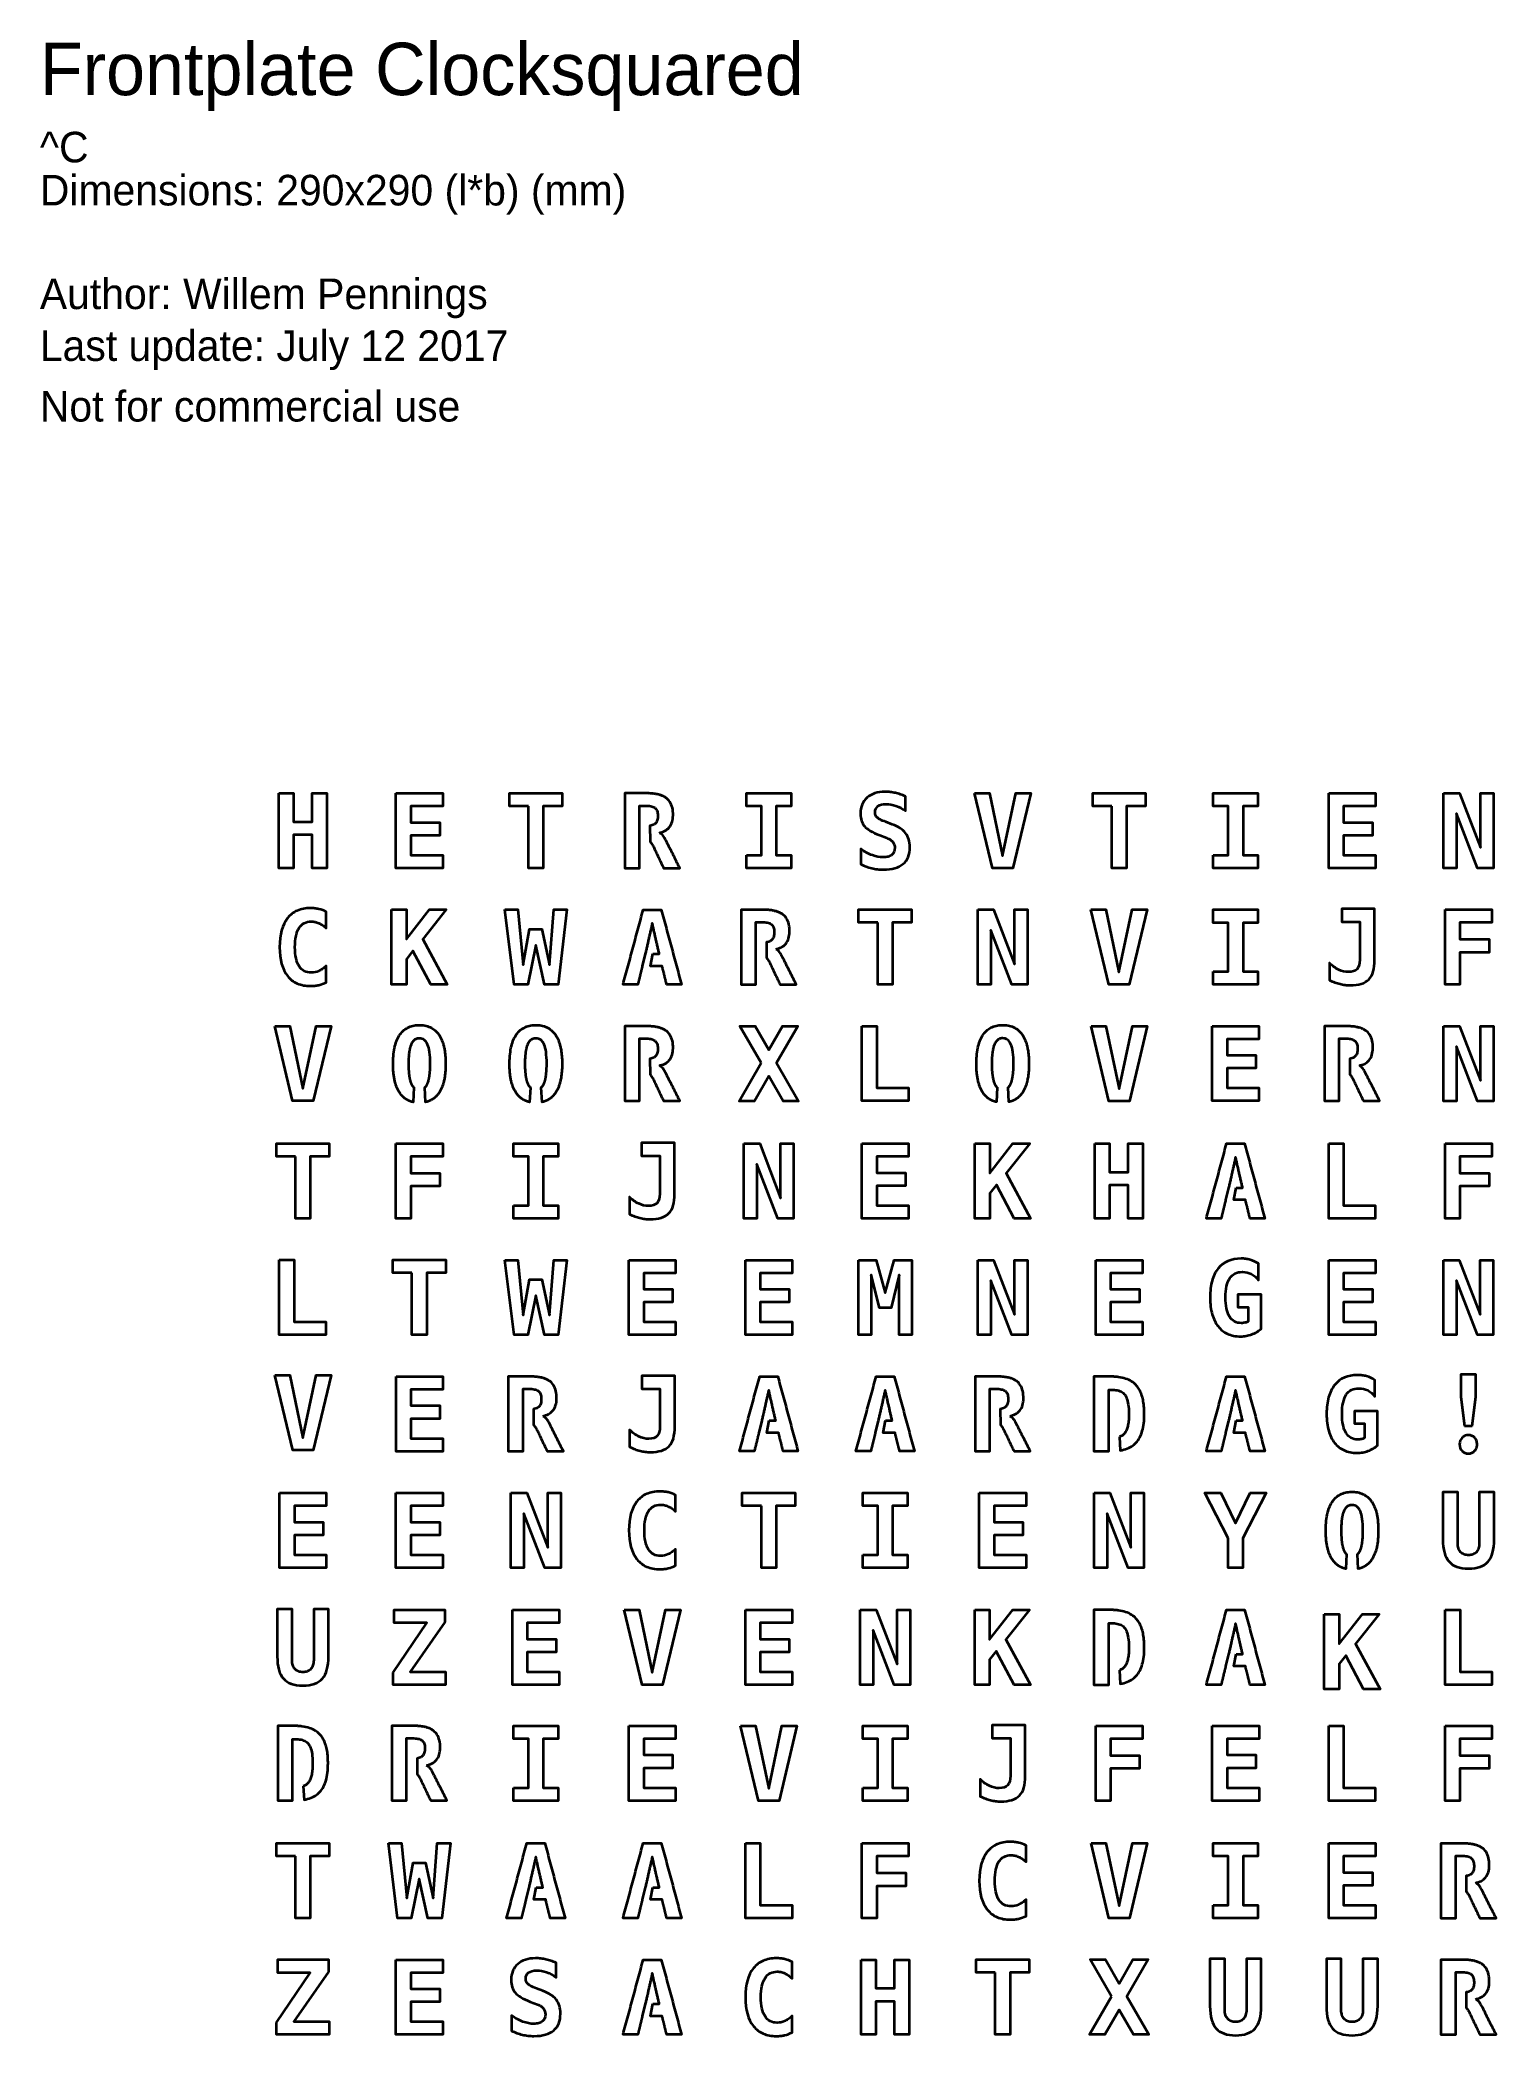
# Model space of a CAD drawing. Header units: inches. Extents: x 0 to 250, y -252 to 91.
import ezdxf

# ---------------------------------------------------------------- set-up
doc = ezdxf.new("R2010")
doc.units = ezdxf.units.IN
doc.header["$MEASUREMENT"] = 0
doc.layers.add('01_SNIJLIJNEN', color=7, linetype='Continuous')

msp = doc.modelspace()

# ---------------------------------------------------------------- texts
at = {"layer": '01_SNIJLIJNEN', "color": 18, "true_color": 0x000000, "attachment_point": 7}
for s, insert, char_height in [('\\fMyriad Pro|b0|i0|c0|p34;\\W1;Frontplate Clocksquared', (0, 78.47), 8.9916), ('\\fMyriad Pro|b0|i0|c0|p34;\\W1;^C', (0, 69.58), 5.2451), ('\\fMyriad Pro|b0|i0|c0|p34;\\W1;Dimensions: 290x290 (l*b) (mm)', (0, 60.69), 5.2451), ('\\fMyriad Pro|b0|i0|c0|p34;\\W1;Author: Willem Pennings', (0, 42.91), 5.2451), ('\\fMyriad Pro|b0|i0|c0|p34;\\W1;Last update: July 12 2017', (0, 34.02), 5.2451), ('\\fMyriad Pro|b0|i0|c0|p34;\\W1;Not for commercial use', (0, 25.13), 5.2451)]:
    msp.add_mtext(s, dxfattribs=dict(at, insert=insert, char_height=char_height))

# ---------------------------------------------------------------- blocks, each defined once
blk = doc.blocks.new('block 4')
at = {"layer": '01_SNIJLIJNEN', "color": 250, "lineweight": 35, "true_color": 0x1d1d1b}
for points in [[(40.98, -38.53), (43.52, -38.53), (43.52, -43.43), (46.7, -43.43), (46.7, -38.53), (49.24, -38.53), (49.24, -51.39), (46.7, -51.39), (46.7, -45.67), (43.52, -45.67), (43.52, -51.39), (40.98, -51.39), (40.98, -38.53)], [(61.07, -38.53), (69.08, -38.53), (69.08, -40.77), (63.61, -40.77), (63.61, -43.54), (68.57, -43.54), (68.57, -45.78), (63.61, -45.78), (63.61, -49.15), (69.08, -49.15), (69.08, -51.39), (61.07, -51.39), (61.07, -38.53)], [(83.78, -40.75), (80.51, -40.75), (80.51, -38.53), (89.58, -38.53), (89.58, -40.75), (86.32, -40.75), (86.32, -51.39), (83.78, -51.39), (83.78, -40.75)], [(121.16, -49.15), (123.72, -49.15), (123.72, -40.77), (121.16, -40.77), (121.16, -38.53), (128.82, -38.53), (128.82, -40.77), (126.26, -40.77), (126.26, -49.15), (128.82, -49.15), (128.82, -51.39), (121.16, -51.39), (121.16, -49.15)], [(60.31, -58.5), (62.85, -58.5), (62.85, -63.58), (66.83, -58.5), (69.7, -58.5), (65.65, -63.56), (69.85, -71.36), (67.02, -71.36), (63.97, -65.57), (62.85, -67), (62.85, -71.36), (60.31, -71.36), (60.31, -58.5)], [(79.74, -58.5), (81.96, -58.5), (82.88, -67.94), (83.99, -61.83), (86.1, -61.83), (87.39, -67.94), (88.12, -58.5), (90.36, -58.5), (88.88, -71.36), (86.51, -71.36), (85.04, -64.61), (83.67, -71.36), (81.32, -71.36), (79.74, -58.5)], [(105.09, -66.09), (105.17, -66.09), (105.24, -66.09), (105.32, -66.09), (105.39, -66.09), (105.47, -66.09), (105.54, -66.09), (105.62, -66.09), (105.69, -66.09), (105.77, -66.09), (105.84, -66.09), (105.92, -66.09), (105.99, -66.09), (106.07, -66.09), (106.14, -66.09), (106.22, -66.09), (106.18, -65.92), (106.14, -65.76), (106.1, -65.59), (106.07, -65.43), (106.03, -65.27), (105.99, -65.1), (105.95, -64.94), (105.92, -64.77), (105.88, -64.61), (105.84, -64.45), (105.8, -64.28), (105.77, -64.12), (105.73, -63.95), (105.69, -63.79), (105.65, -63.63), (105.62, -63.46), (105.58, -63.3), (105.54, -63.13), (105.5, -62.97), (105.46, -62.8), (105.43, -62.64), (105.39, -62.48), (105.35, -62.31), (105.31, -62.15), (105.28, -61.98), (105.24, -61.82), (105.2, -61.66), (105.16, -61.49), (105.13, -61.33), (105.09, -61.16), (105.05, -61), (105.01, -60.84), (104.98, -61), (104.94, -61.16), (104.9, -61.33), (104.86, -61.49), (104.83, -61.66), (104.79, -61.82), (104.75, -61.98), (104.72, -62.15), (104.68, -62.31), (104.64, -62.48), (104.6, -62.64), (104.57, -62.8), (104.53, -62.97), (104.49, -63.13), (104.45, -63.3), (104.42, -63.46), (104.38, -63.63), (104.34, -63.79), (104.3, -63.95), (104.27, -64.12), (104.23, -64.28), (104.19, -64.45), (104.16, -64.61), (104.12, -64.77), (104.08, -64.94), (104.04, -65.1), (104.01, -65.27), (103.97, -65.43), (103.93, -65.59), (103.89, -65.76), (103.86, -65.92), (103.82, -66.09), (103.31, -68.17), (103.29, -68.27), (103.26, -68.37), (103.24, -68.47), (103.22, -68.57), (103.19, -68.67), (103.17, -68.77), (103.14, -68.87), (103.12, -68.97), (103.1, -69.06), (103.07, -69.16), (103.05, -69.26), (103.02, -69.36), (103, -69.46), (102.97, -69.56), (102.95, -69.66), (102.93, -69.76), (102.9, -69.86), (102.88, -69.96), (102.85, -70.06), (102.83, -70.15), (102.81, -70.25), (102.78, -70.35), (102.76, -70.45), (102.73, -70.55), (102.71, -70.65), (102.68, -70.75), (102.66, -70.85), (102.64, -70.95), (102.61, -71.05), (102.59, -71.15), (102.56, -71.24), (102.54, -71.34), (102.46, -71.34), (102.38, -71.34), (102.3, -71.34), (102.22, -71.34), (102.14, -71.34), (102.06, -71.34), (101.99, -71.34), (101.91, -71.34), (101.83, -71.34), (101.75, -71.34), (101.67, -71.34), (101.59, -71.34), (101.51, -71.34), (101.43, -71.34), (101.35, -71.34), (101.27, -71.34), (101.19, -71.34), (101.11, -71.34), (101.03, -71.34), (100.96, -71.34), (100.88, -71.34), (100.8, -71.34), (100.72, -71.34), (100.64, -71.34), (100.56, -71.34), (100.48, -71.34), (100.4, -71.34), (100.32, -71.34), (100.24, -71.34), (100.16, -71.34), (100.08, -71.34), (100.01, -71.34), (100.11, -70.94), (100.22, -70.54), (100.33, -70.14), (100.44, -69.74), (100.55, -69.34), (100.65, -68.94), (100.76, -68.54), (100.87, -68.14), (100.98, -67.74), (101.09, -67.34), (101.2, -66.93), (101.3, -66.53), (101.41, -66.13), (101.52, -65.73), (101.63, -65.33), (101.74, -64.93), (101.84, -64.53), (101.95, -64.13), (102.06, -63.73), (102.17, -63.33), (102.28, -62.93), (102.39, -62.53), (102.49, -62.12), (102.6, -61.72), (102.71, -61.32), (102.82, -60.92), (102.93, -60.52), (103.03, -60.12), (103.14, -59.72), (103.25, -59.32), (103.36, -58.92), (103.47, -58.52), (103.56, -58.52), (103.66, -58.52), (103.76, -58.52), (103.86, -58.52), (103.95, -58.52), (104.05, -58.52), (104.15, -58.52), (104.24, -58.52), (104.34, -58.52), (104.44, -58.52), (104.53, -58.52), (104.63, -58.52), (104.73, -58.52), (104.82, -58.52), (104.92, -58.52), (105.02, -58.52), (105.12, -58.52), (105.21, -58.52), (105.31, -58.52), (105.41, -58.52), (105.5, -58.52), (105.6, -58.52), (105.7, -58.52), (105.79, -58.52), (105.89, -58.52), (105.99, -58.52), (106.08, -58.52), (106.18, -58.52), (106.28, -58.52), (106.38, -58.52), (106.47, -58.52), (106.57, -58.52), (106.68, -58.92), (106.79, -59.32), (106.89, -59.72), (107, -60.12), (107.11, -60.52), (107.22, -60.92), (107.33, -61.32), (107.43, -61.72), (107.54, -62.12), (107.65, -62.53), (107.76, -62.93), (107.87, -63.33), (107.98, -63.73), (108.08, -64.13), (108.19, -64.53), (108.3, -64.93), (108.41, -65.33), (108.52, -65.73), (108.62, -66.13), (108.73, -66.53), (108.84, -66.93), (108.95, -67.34), (109.06, -67.74), (109.17, -68.14), (109.27, -68.54), (109.38, -68.94), (109.49, -69.34), (109.6, -69.74), (109.71, -70.14), (109.81, -70.54), (109.92, -70.94), (110.03, -71.34), (109.95, -71.34), (109.87, -71.34), (109.79, -71.34), (109.71, -71.34), (109.64, -71.34), (109.56, -71.34), (109.48, -71.34), (109.4, -71.34), (109.32, -71.34), (109.24, -71.34), (109.16, -71.34), (109.08, -71.34), (109, -71.34), (108.92, -71.34), (108.84, -71.34), (108.76, -71.34), (108.68, -71.34), (108.61, -71.34), (108.53, -71.34), (108.45, -71.34), (108.37, -71.34), (108.29, -71.34), (108.21, -71.34), (108.13, -71.34), (108.05, -71.34), (107.97, -71.34), (107.89, -71.34), (107.81, -71.34), (107.73, -71.34), (107.66, -71.34), (107.58, -71.34), (107.5, -71.34), (107.47, -71.24), (107.45, -71.15), (107.42, -71.05), (107.4, -70.95), (107.37, -70.85), (107.35, -70.75), (107.32, -70.65), (107.3, -70.55), (107.27, -70.45), (107.25, -70.35), (107.23, -70.25), (107.2, -70.15), (107.18, -70.06), (107.15, -69.96), (107.13, -69.86), (107.1, -69.76), (107.08, -69.66), (107.05, -69.56), (107.03, -69.46), (107, -69.36), (106.98, -69.26), (106.95, -69.16), (106.93, -69.06), (106.9, -68.97), (106.88, -68.87), (106.85, -68.77), (106.83, -68.67), (106.81, -68.57), (106.78, -68.47), (106.76, -68.37), (106.73, -68.27), (106.71, -68.17), (106.6, -68.17), (106.49, -68.17), (106.39, -68.17), (106.28, -68.17), (106.18, -68.17), (106.07, -68.17), (105.96, -68.17), (105.86, -68.17), (105.75, -68.17), (105.65, -68.17), (105.54, -68.17), (105.43, -68.17), (105.33, -68.17), (105.22, -68.17), (105.12, -68.17), (105.01, -68.17), (104.9, -68.17), (104.8, -68.17), (104.69, -68.17), (105.09, -66.09)], [(40.29, -78.46), (42.85, -78.46), (45.1, -89.2), (47.37, -78.46), (49.93, -78.46), (46.87, -91.32), (43.35, -91.32), (40.29, -78.46)], [(123.68, -84.8), (120.01, -78.47), (122.64, -78.47), (124.98, -82.56), (127.34, -78.47), (129.96, -78.47), (126.31, -84.8), (130.07, -91.33), (127.44, -91.33), (124.98, -87.08), (122.54, -91.33), (119.91, -91.33), (123.68, -84.8)], [(43.84, -100.84), (40.57, -100.84), (40.57, -98.62), (49.64, -98.62), (49.64, -100.84), (46.38, -100.84), (46.38, -111.48), (43.84, -111.48), (43.84, -100.84)], [(61.07, -98.62), (69.08, -98.62), (69.08, -100.86), (63.61, -100.86), (63.61, -103.72), (68.59, -103.72), (68.59, -105.95), (63.61, -105.95), (63.61, -111.48), (61.07, -111.48), (61.07, -98.62)], [(81.22, -109.24), (83.78, -109.24), (83.78, -100.86), (81.22, -100.86), (81.22, -98.62), (88.88, -98.62), (88.88, -100.86), (86.32, -100.86), (86.32, -109.24), (88.88, -109.24), (88.88, -111.48), (81.22, -111.48), (81.22, -109.24)], [(120.71, -98.62), (123.44, -98.62), (127.03, -107.96), (127.03, -98.62), (129.26, -98.62), (129.26, -111.48), (126.55, -111.48), (122.95, -102.13), (122.95, -111.48), (120.71, -111.48), (120.71, -98.62)], [(41.05, -118.58), (43.59, -118.58), (43.59, -129.2), (49.03, -129.2), (49.03, -131.44), (41.05, -131.44), (41.05, -118.58)], [(63.81, -120.8), (60.54, -120.8), (60.54, -118.58), (69.61, -118.58), (69.61, -120.8), (66.35, -120.8), (66.35, -131.44), (63.81, -131.44), (63.81, -120.8)], [(79.74, -118.59), (81.96, -118.59), (82.88, -128.03), (83.99, -121.92), (86.1, -121.92), (87.39, -128.03), (88.12, -118.59), (90.36, -118.59), (88.88, -131.45), (86.51, -131.45), (85.04, -124.69), (83.67, -131.45), (81.32, -131.45), (79.74, -118.59)], [(101.01, -118.59), (109.02, -118.59), (109.02, -120.83), (103.55, -120.83), (103.55, -123.6), (108.51, -123.6), (108.51, -125.84), (103.55, -125.84), (103.55, -129.21), (109.02, -129.21), (109.02, -131.45), (101.01, -131.45), (101.01, -118.59)], [(120.98, -118.59), (128.99, -118.59), (128.99, -120.83), (123.52, -120.83), (123.52, -123.6), (128.48, -123.6), (128.48, -125.84), (123.52, -125.84), (123.52, -129.21), (128.99, -129.21), (128.99, -131.45), (120.98, -131.45), (120.98, -118.59)], [(40.3, -138.36), (42.86, -138.36), (45.11, -149.1), (47.38, -138.36), (49.94, -138.36), (46.88, -151.21), (43.36, -151.21), (40.3, -138.36)], [(61.08, -138.56), (69.09, -138.56), (69.09, -140.8), (63.62, -140.8), (63.62, -143.57), (68.58, -143.57), (68.58, -145.81), (63.62, -145.81), (63.62, -149.18), (69.09, -149.18), (69.09, -151.42), (61.08, -151.42), (61.08, -138.56)], [(125.06, -146.14), (125.14, -146.14), (125.21, -146.14), (125.29, -146.14), (125.36, -146.14), (125.44, -146.14), (125.51, -146.14), (125.59, -146.14), (125.66, -146.14), (125.74, -146.14), (125.81, -146.14), (125.89, -146.14), (125.96, -146.14), (126.04, -146.14), (126.11, -146.14), (126.19, -146.14), (126.15, -145.98), (126.11, -145.81), (126.07, -145.65), (126.04, -145.49), (126, -145.32), (125.96, -145.16), (125.92, -144.99), (125.89, -144.83), (125.85, -144.67), (125.81, -144.5), (125.77, -144.34), (125.74, -144.17), (125.7, -144.01), (125.66, -143.85), (125.62, -143.68), (125.59, -143.52), (125.55, -143.35), (125.51, -143.19), (125.47, -143.03), (125.44, -142.86), (125.4, -142.7), (125.36, -142.53), (125.32, -142.37), (125.29, -142.21), (125.25, -142.04), (125.21, -141.88), (125.17, -141.71), (125.13, -141.55), (125.1, -141.39), (125.06, -141.22), (125.02, -141.06), (124.98, -140.89), (124.95, -141.06), (124.91, -141.22), (124.87, -141.39), (124.84, -141.55), (124.8, -141.71), (124.76, -141.88), (124.72, -142.04), (124.69, -142.21), (124.65, -142.37), (124.61, -142.53), (124.57, -142.7), (124.54, -142.86), (124.5, -143.03), (124.46, -143.19), (124.42, -143.35), (124.39, -143.52), (124.35, -143.68), (124.31, -143.85), (124.28, -144.01), (124.24, -144.17), (124.2, -144.34), (124.16, -144.5), (124.13, -144.67), (124.09, -144.83), (124.05, -144.99), (124.01, -145.16), (123.98, -145.32), (123.94, -145.49), (123.9, -145.65), (123.86, -145.81), (123.83, -145.98), (123.79, -146.14), (123.28, -148.23), (123.26, -148.33), (123.24, -148.43), (123.21, -148.53), (123.19, -148.63), (123.16, -148.73), (123.14, -148.82), (123.11, -148.92), (123.09, -149.02), (123.07, -149.12), (123.04, -149.22), (123.02, -149.32), (122.99, -149.42), (122.97, -149.52), (122.95, -149.62), (122.92, -149.72), (122.9, -149.82), (122.87, -149.91), (122.85, -150.01), (122.82, -150.11), (122.8, -150.21), (122.78, -150.31), (122.75, -150.41), (122.73, -150.51), (122.7, -150.61), (122.68, -150.71), (122.66, -150.81), (122.63, -150.91), (122.61, -151), (122.58, -151.1), (122.56, -151.2), (122.53, -151.3), (122.51, -151.4), (122.43, -151.4), (122.35, -151.4), (122.27, -151.4), (122.19, -151.4), (122.11, -151.4), (122.03, -151.4), (121.96, -151.4), (121.88, -151.4), (121.8, -151.4), (121.72, -151.4), (121.64, -151.4), (121.56, -151.4), (121.48, -151.4), (121.4, -151.4), (121.32, -151.4), (121.24, -151.4), (121.16, -151.4), (121.08, -151.4), (121.01, -151.4), (120.93, -151.4), (120.85, -151.4), (120.77, -151.4), (120.69, -151.4), (120.61, -151.4), (120.53, -151.4), (120.45, -151.4), (120.37, -151.4), (120.29, -151.4), (120.21, -151.4), (120.13, -151.4), (120.05, -151.4), (119.98, -151.4), (120.08, -151), (120.19, -150.6), (120.3, -150.2), (120.41, -149.8), (120.52, -149.4), (120.62, -149), (120.73, -148.59), (120.84, -148.19), (120.95, -147.79), (121.06, -147.39), (121.17, -146.99), (121.27, -146.59), (121.38, -146.19), (121.49, -145.79), (121.6, -145.39), (121.71, -144.99), (121.82, -144.59), (121.92, -144.19), (122.03, -143.78), (122.14, -143.38), (122.25, -142.98), (122.36, -142.58), (122.46, -142.18), (122.57, -141.78), (122.68, -141.38), (122.79, -140.98), (122.9, -140.58), (123.01, -140.18), (123.11, -139.78), (123.22, -139.38), (123.33, -138.97), (123.44, -138.57), (123.53, -138.57), (123.63, -138.57), (123.73, -138.57), (123.83, -138.57), (123.92, -138.57), (124.02, -138.57), (124.12, -138.57), (124.21, -138.57), (124.31, -138.57), (124.41, -138.57), (124.5, -138.57), (124.6, -138.57), (124.7, -138.57), (124.79, -138.57), (124.89, -138.57), (124.99, -138.57), (125.09, -138.57), (125.18, -138.57), (125.28, -138.57), (125.38, -138.57), (125.47, -138.57), (125.57, -138.57), (125.67, -138.57), (125.76, -138.57), (125.86, -138.57), (125.96, -138.57), (126.05, -138.57), (126.15, -138.57), (126.25, -138.57), (126.35, -138.57), (126.44, -138.57), (126.54, -138.57), (126.65, -138.97), (126.76, -139.38), (126.86, -139.78), (126.97, -140.18), (127.08, -140.58), (127.19, -140.98), (127.3, -141.38), (127.4, -141.78), (127.51, -142.18), (127.62, -142.58), (127.73, -142.98), (127.84, -143.38), (127.95, -143.78), (128.05, -144.19), (128.16, -144.59), (128.27, -144.99), (128.38, -145.39), (128.49, -145.79), (128.6, -146.19), (128.7, -146.59), (128.81, -146.99), (128.92, -147.39), (129.03, -147.79), (129.14, -148.19), (129.24, -148.59), (129.35, -149), (129.46, -149.4), (129.57, -149.8), (129.68, -150.2), (129.79, -150.6), (129.89, -151), (130, -151.4), (129.92, -151.4), (129.84, -151.4), (129.76, -151.4), (129.68, -151.4), (129.61, -151.4), (129.53, -151.4), (129.45, -151.4), (129.37, -151.4), (129.29, -151.4), (129.21, -151.4), (129.13, -151.4), (129.05, -151.4), (128.97, -151.4), (128.89, -151.4), (128.81, -151.4), (128.73, -151.4), (128.66, -151.4), (128.58, -151.4), (128.5, -151.4), (128.42, -151.4), (128.34, -151.4), (128.26, -151.4), (128.18, -151.4), (128.1, -151.4), (128.02, -151.4), (127.94, -151.4), (127.86, -151.4), (127.78, -151.4), (127.7, -151.4), (127.63, -151.4), (127.55, -151.4), (127.47, -151.4), (127.44, -151.3), (127.42, -151.2), (127.39, -151.1), (127.37, -151), (127.34, -150.91), (127.32, -150.81), (127.29, -150.71), (127.27, -150.61), (127.24, -150.51), (127.22, -150.41), (127.2, -150.31), (127.17, -150.21), (127.15, -150.11), (127.12, -150.01), (127.1, -149.91), (127.07, -149.82), (127.05, -149.72), (127.02, -149.62), (127, -149.52), (126.97, -149.42), (126.95, -149.32), (126.92, -149.22), (126.9, -149.12), (126.87, -149.02), (126.85, -148.92), (126.83, -148.82), (126.8, -148.73), (126.78, -148.63), (126.75, -148.53), (126.73, -148.43), (126.7, -148.33), (126.68, -148.23), (126.57, -148.23), (126.46, -148.23), (126.36, -148.23), (126.25, -148.23), (126.15, -148.23), (126.04, -148.23), (125.93, -148.23), (125.83, -148.23), (125.72, -148.23), (125.62, -148.23), (125.51, -148.23), (125.4, -148.23), (125.3, -148.23), (125.19, -148.23), (125.09, -148.23), (124.98, -148.23), (124.87, -148.23), (124.77, -148.23), (124.66, -148.23), (125.06, -146.14)], [(41.1, -158.53), (49.11, -158.53), (49.11, -160.77), (43.64, -160.77), (43.64, -163.54), (48.59, -163.54), (48.59, -165.78), (43.64, -165.78), (43.64, -169.15), (49.11, -169.15), (49.11, -171.39), (41.1, -171.39), (41.1, -158.53)], [(61.07, -158.53), (69.08, -158.53), (69.08, -160.77), (63.61, -160.77), (63.61, -163.54), (68.57, -163.54), (68.57, -165.78), (63.61, -165.78), (63.61, -169.15), (69.08, -169.15), (69.08, -171.39), (61.07, -171.39), (61.07, -158.53)], [(80.77, -158.53), (83.5, -158.53), (87.09, -167.87), (87.09, -158.53), (89.33, -158.53), (89.33, -171.39), (86.61, -171.39), (83.01, -162.04), (83.01, -171.39), (80.77, -171.39), (80.77, -158.53)], [(123.72, -160.74), (120.45, -160.74), (120.45, -158.52), (129.52, -158.52), (129.52, -160.74), (126.26, -160.74), (126.26, -171.38), (123.72, -171.38), (123.72, -160.74)], [(60.57, -189.34), (66.35, -180.82), (60.76, -180.82), (60.76, -178.59), (69.46, -178.59), (69.46, -180.69), (63.5, -189.2), (69.58, -189.2), (69.58, -191.44), (60.57, -191.44), (60.57, -189.34)], [(81.05, -178.59), (89.06, -178.59), (89.06, -180.82), (83.59, -180.82), (83.59, -183.6), (88.54, -183.6), (88.54, -185.84), (83.59, -185.84), (83.59, -189.2), (89.06, -189.2), (89.06, -191.44), (81.05, -191.44), (81.05, -178.59)], [(100.2, -178.59), (102.76, -178.59), (105.01, -189.33), (107.28, -178.59), (109.84, -178.59), (106.78, -191.44), (103.26, -191.44), (100.2, -178.59)], [(120.98, -178.59), (128.99, -178.59), (128.99, -180.82), (123.52, -180.82), (123.52, -183.6), (128.48, -183.6), (128.48, -185.84), (123.52, -185.84), (123.52, -189.2), (128.99, -189.2), (128.99, -191.44), (120.98, -191.44), (120.98, -178.59)], [(81.22, -209.09), (83.78, -209.09), (83.78, -200.71), (81.22, -200.71), (81.22, -198.47), (88.88, -198.47), (88.88, -200.71), (86.32, -200.71), (86.32, -209.09), (88.88, -209.09), (88.88, -211.33), (81.22, -211.33), (81.22, -209.09)], [(101.01, -198.47), (109.02, -198.47), (109.02, -200.71), (103.55, -200.71), (103.55, -203.48), (108.51, -203.48), (108.51, -205.72), (103.55, -205.72), (103.55, -209.09), (109.02, -209.09), (109.02, -211.33), (101.01, -211.33), (101.01, -198.47)], [(120.17, -198.47), (122.73, -198.47), (124.98, -209.21), (127.25, -198.47), (129.81, -198.47), (126.75, -211.33), (123.23, -211.33), (120.17, -198.47)], [(43.84, -220.84), (40.57, -220.84), (40.57, -218.62), (49.64, -218.62), (49.64, -220.84), (46.38, -220.84), (46.38, -231.47), (43.84, -231.47), (43.84, -220.84)], [(59.77, -218.62), (61.99, -218.62), (62.91, -228.05), (64.02, -221.95), (66.13, -221.95), (67.42, -228.05), (68.15, -218.62), (70.39, -218.62), (68.91, -231.47), (66.54, -231.47), (65.07, -224.72), (63.7, -231.47), (61.35, -231.47), (59.77, -218.62)], [(85.12, -226.2), (85.2, -226.2), (85.27, -226.2), (85.35, -226.2), (85.42, -226.2), (85.5, -226.2), (85.57, -226.2), (85.65, -226.2), (85.72, -226.2), (85.8, -226.2), (85.87, -226.2), (85.95, -226.2), (86.02, -226.2), (86.1, -226.2), (86.17, -226.2), (86.25, -226.2), (86.21, -226.04), (86.17, -225.87), (86.13, -225.71), (86.1, -225.54), (86.06, -225.38), (86.02, -225.22), (85.98, -225.05), (85.95, -224.89), (85.91, -224.72), (85.87, -224.56), (85.83, -224.4), (85.8, -224.23), (85.76, -224.07), (85.72, -223.9), (85.68, -223.74), (85.64, -223.58), (85.61, -223.41), (85.57, -223.25), (85.53, -223.08), (85.49, -222.92), (85.46, -222.76), (85.42, -222.59), (85.38, -222.43), (85.34, -222.26), (85.31, -222.1), (85.27, -221.94), (85.23, -221.77), (85.19, -221.61), (85.16, -221.44), (85.12, -221.28), (85.08, -221.12), (85.04, -220.95), (85.01, -221.12), (84.97, -221.28), (84.93, -221.44), (84.89, -221.61), (84.86, -221.77), (84.82, -221.94), (84.78, -222.1), (84.74, -222.26), (84.71, -222.43), (84.67, -222.59), (84.63, -222.76), (84.6, -222.92), (84.56, -223.08), (84.52, -223.25), (84.48, -223.41), (84.45, -223.58), (84.41, -223.74), (84.37, -223.9), (84.33, -224.07), (84.3, -224.23), (84.26, -224.4), (84.22, -224.56), (84.19, -224.72), (84.15, -224.89), (84.11, -225.05), (84.07, -225.22), (84.04, -225.38), (84, -225.54), (83.96, -225.71), (83.92, -225.87), (83.89, -226.04), (83.85, -226.2), (83.34, -228.29), (83.32, -228.39), (83.29, -228.49), (83.27, -228.59), (83.25, -228.68), (83.22, -228.78), (83.2, -228.88), (83.17, -228.98), (83.15, -229.08), (83.12, -229.18), (83.1, -229.28), (83.08, -229.38), (83.05, -229.48), (83.03, -229.58), (83, -229.67), (82.98, -229.77), (82.96, -229.87), (82.93, -229.97), (82.91, -230.07), (82.88, -230.17), (82.86, -230.27), (82.83, -230.37), (82.81, -230.47), (82.79, -230.57), (82.76, -230.67), (82.74, -230.76), (82.71, -230.86), (82.69, -230.96), (82.67, -231.06), (82.64, -231.16), (82.62, -231.26), (82.59, -231.36), (82.57, -231.46), (82.49, -231.46), (82.41, -231.46), (82.33, -231.46), (82.25, -231.46), (82.17, -231.46), (82.09, -231.46), (82.01, -231.46), (81.94, -231.46), (81.86, -231.46), (81.78, -231.46), (81.7, -231.46), (81.62, -231.46), (81.54, -231.46), (81.46, -231.46), (81.38, -231.46), (81.3, -231.46), (81.22, -231.46), (81.14, -231.46), (81.06, -231.46), (80.99, -231.46), (80.91, -231.46), (80.83, -231.46), (80.75, -231.46), (80.67, -231.46), (80.59, -231.46), (80.51, -231.46), (80.43, -231.46), (80.35, -231.46), (80.27, -231.46), (80.19, -231.46), (80.11, -231.46), (80.03, -231.46), (80.14, -231.06), (80.25, -230.66), (80.36, -230.26), (80.47, -229.85), (80.58, -229.45), (80.68, -229.05), (80.79, -228.65), (80.9, -228.25), (81.01, -227.85), (81.12, -227.45), (81.22, -227.05), (81.33, -226.65), (81.44, -226.25), (81.55, -225.85), (81.66, -225.45), (81.77, -225.04), (81.87, -224.64), (81.98, -224.24), (82.09, -223.84), (82.2, -223.44), (82.31, -223.04), (82.41, -222.64), (82.52, -222.24), (82.63, -221.84), (82.74, -221.44), (82.85, -221.04), (82.96, -220.64), (83.06, -220.23), (83.17, -219.83), (83.28, -219.43), (83.39, -219.03), (83.5, -218.63), (83.59, -218.63), (83.69, -218.63), (83.79, -218.63), (83.88, -218.63), (83.98, -218.63), (84.08, -218.63), (84.18, -218.63), (84.27, -218.63), (84.37, -218.63), (84.47, -218.63), (84.56, -218.63), (84.66, -218.63), (84.76, -218.63), (84.85, -218.63), (84.95, -218.63), (85.05, -218.63), (85.14, -218.63), (85.24, -218.63), (85.34, -218.63), (85.44, -218.63), (85.53, -218.63), (85.63, -218.63), (85.73, -218.63), (85.82, -218.63), (85.92, -218.63), (86.02, -218.63), (86.11, -218.63), (86.21, -218.63), (86.31, -218.63), (86.4, -218.63), (86.5, -218.63), (86.6, -218.63), (86.71, -219.03), (86.81, -219.43), (86.92, -219.83), (87.03, -220.23), (87.14, -220.64), (87.25, -221.04), (87.36, -221.44), (87.46, -221.84), (87.57, -222.24), (87.68, -222.64), (87.79, -223.04), (87.9, -223.44), (88, -223.84), (88.11, -224.24), (88.22, -224.64), (88.33, -225.04), (88.44, -225.45), (88.55, -225.85), (88.65, -226.25), (88.76, -226.65), (88.87, -227.05), (88.98, -227.45), (89.09, -227.85), (89.2, -228.25), (89.3, -228.65), (89.41, -229.05), (89.52, -229.45), (89.63, -229.85), (89.74, -230.26), (89.84, -230.66), (89.95, -231.06), (90.06, -231.46), (89.98, -231.46), (89.9, -231.46), (89.82, -231.46), (89.74, -231.46), (89.66, -231.46), (89.59, -231.46), (89.51, -231.46), (89.43, -231.46), (89.35, -231.46), (89.27, -231.46), (89.19, -231.46), (89.11, -231.46), (89.03, -231.46), (88.95, -231.46), (88.87, -231.46), (88.79, -231.46), (88.71, -231.46), (88.63, -231.46), (88.56, -231.46), (88.48, -231.46), (88.4, -231.46), (88.32, -231.46), (88.24, -231.46), (88.16, -231.46), (88.08, -231.46), (88, -231.46), (87.92, -231.46), (87.84, -231.46), (87.76, -231.46), (87.68, -231.46), (87.61, -231.46), (87.53, -231.46), (87.5, -231.36), (87.48, -231.26), (87.45, -231.16), (87.43, -231.06), (87.4, -230.96), (87.38, -230.86), (87.35, -230.76), (87.33, -230.67), (87.3, -230.57), (87.28, -230.47), (87.25, -230.37), (87.23, -230.27), (87.21, -230.17), (87.18, -230.07), (87.16, -229.97), (87.13, -229.87), (87.11, -229.77), (87.08, -229.67), (87.06, -229.58), (87.03, -229.48), (87.01, -229.38), (86.98, -229.28), (86.96, -229.18), (86.93, -229.08), (86.91, -228.98), (86.88, -228.88), (86.86, -228.78), (86.83, -228.68), (86.81, -228.59), (86.79, -228.49), (86.76, -228.39), (86.74, -228.29), (86.63, -228.29), (86.52, -228.29), (86.42, -228.29), (86.31, -228.29), (86.21, -228.29), (86.1, -228.29), (85.99, -228.29), (85.89, -228.29), (85.78, -228.29), (85.68, -228.29), (85.57, -228.29), (85.46, -228.29), (85.36, -228.29), (85.25, -228.29), (85.15, -228.29), (85.04, -228.29), (84.93, -228.29), (84.83, -228.29), (84.72, -228.29), (85.12, -226.2)], [(105.09, -226.18), (105.17, -226.18), (105.24, -226.18), (105.32, -226.18), (105.39, -226.18), (105.47, -226.18), (105.54, -226.18), (105.62, -226.18), (105.69, -226.18), (105.77, -226.18), (105.84, -226.18), (105.92, -226.18), (105.99, -226.18), (106.07, -226.18), (106.14, -226.18), (106.22, -226.18), (106.18, -226.02), (106.14, -225.86), (106.1, -225.69), (106.07, -225.53), (106.03, -225.36), (105.99, -225.2), (105.95, -225.04), (105.92, -224.87), (105.88, -224.71), (105.84, -224.54), (105.8, -224.38), (105.77, -224.22), (105.73, -224.05), (105.69, -223.89), (105.65, -223.72), (105.62, -223.56), (105.58, -223.4), (105.54, -223.23), (105.5, -223.07), (105.46, -222.9), (105.43, -222.74), (105.39, -222.58), (105.35, -222.41), (105.31, -222.25), (105.28, -222.08), (105.24, -221.92), (105.2, -221.76), (105.16, -221.59), (105.13, -221.43), (105.09, -221.26), (105.05, -221.1), (105.01, -220.93), (104.98, -221.1), (104.94, -221.26), (104.9, -221.43), (104.86, -221.59), (104.83, -221.76), (104.79, -221.92), (104.75, -222.08), (104.72, -222.25), (104.68, -222.41), (104.64, -222.58), (104.6, -222.74), (104.57, -222.9), (104.53, -223.07), (104.49, -223.23), (104.45, -223.4), (104.42, -223.56), (104.38, -223.72), (104.34, -223.89), (104.3, -224.05), (104.27, -224.22), (104.23, -224.38), (104.19, -224.54), (104.16, -224.71), (104.12, -224.87), (104.08, -225.04), (104.04, -225.2), (104.01, -225.36), (103.97, -225.53), (103.93, -225.69), (103.89, -225.86), (103.86, -226.02), (103.82, -226.18), (103.31, -228.27), (103.29, -228.37), (103.26, -228.47), (103.24, -228.57), (103.22, -228.67), (103.19, -228.77), (103.17, -228.87), (103.14, -228.97), (103.12, -229.06), (103.1, -229.16), (103.07, -229.26), (103.05, -229.36), (103.02, -229.46), (103, -229.56), (102.97, -229.66), (102.95, -229.76), (102.93, -229.86), (102.9, -229.96), (102.88, -230.06), (102.85, -230.15), (102.83, -230.25), (102.81, -230.35), (102.78, -230.45), (102.76, -230.55), (102.73, -230.65), (102.71, -230.75), (102.68, -230.85), (102.66, -230.95), (102.64, -231.05), (102.61, -231.14), (102.59, -231.24), (102.56, -231.34), (102.54, -231.44), (102.46, -231.44), (102.38, -231.44), (102.3, -231.44), (102.22, -231.44), (102.14, -231.44), (102.06, -231.44), (101.99, -231.44), (101.91, -231.44), (101.83, -231.44), (101.75, -231.44), (101.67, -231.44), (101.59, -231.44), (101.51, -231.44), (101.43, -231.44), (101.35, -231.44), (101.27, -231.44), (101.19, -231.44), (101.11, -231.44), (101.03, -231.44), (100.96, -231.44), (100.88, -231.44), (100.8, -231.44), (100.72, -231.44), (100.64, -231.44), (100.56, -231.44), (100.48, -231.44), (100.4, -231.44), (100.32, -231.44), (100.24, -231.44), (100.16, -231.44), (100.08, -231.44), (100.01, -231.44), (100.11, -231.04), (100.22, -230.64), (100.33, -230.24), (100.44, -229.84), (100.55, -229.44), (100.65, -229.04), (100.76, -228.64), (100.87, -228.24), (100.98, -227.83), (101.09, -227.43), (101.2, -227.03), (101.3, -226.63), (101.41, -226.23), (101.52, -225.83), (101.63, -225.43), (101.74, -225.03), (101.84, -224.63), (101.95, -224.23), (102.06, -223.83), (102.17, -223.43), (102.28, -223.02), (102.39, -222.62), (102.49, -222.22), (102.6, -221.82), (102.71, -221.42), (102.82, -221.02), (102.93, -220.62), (103.03, -220.22), (103.14, -219.82), (103.25, -219.42), (103.36, -219.02), (103.47, -218.62), (103.56, -218.62), (103.66, -218.62), (103.76, -218.62), (103.86, -218.62), (103.95, -218.62), (104.05, -218.62), (104.15, -218.62), (104.24, -218.62), (104.34, -218.62), (104.44, -218.62), (104.53, -218.62), (104.63, -218.62), (104.73, -218.62), (104.82, -218.62), (104.92, -218.62), (105.02, -218.62), (105.12, -218.62), (105.21, -218.62), (105.31, -218.62), (105.41, -218.62), (105.5, -218.62), (105.6, -218.62), (105.7, -218.62), (105.79, -218.62), (105.89, -218.62), (105.99, -218.62), (106.08, -218.62), (106.18, -218.62), (106.28, -218.62), (106.38, -218.62), (106.47, -218.62), (106.57, -218.62), (106.68, -219.02), (106.79, -219.42), (106.89, -219.82), (107, -220.22), (107.11, -220.62), (107.22, -221.02), (107.33, -221.42), (107.43, -221.82), (107.54, -222.22), (107.65, -222.62), (107.76, -223.02), (107.87, -223.43), (107.98, -223.83), (108.08, -224.23), (108.19, -224.63), (108.3, -225.03), (108.41, -225.43), (108.52, -225.83), (108.62, -226.23), (108.73, -226.63), (108.84, -227.03), (108.95, -227.43), (109.06, -227.83), (109.17, -228.24), (109.27, -228.64), (109.38, -229.04), (109.49, -229.44), (109.6, -229.84), (109.71, -230.24), (109.81, -230.64), (109.92, -231.04), (110.03, -231.44), (109.95, -231.44), (109.87, -231.44), (109.79, -231.44), (109.71, -231.44), (109.64, -231.44), (109.56, -231.44), (109.48, -231.44), (109.4, -231.44), (109.32, -231.44), (109.24, -231.44), (109.16, -231.44), (109.08, -231.44), (109, -231.44), (108.92, -231.44), (108.84, -231.44), (108.76, -231.44), (108.68, -231.44), (108.61, -231.44), (108.53, -231.44), (108.45, -231.44), (108.37, -231.44), (108.29, -231.44), (108.21, -231.44), (108.13, -231.44), (108.05, -231.44), (107.97, -231.44), (107.89, -231.44), (107.81, -231.44), (107.73, -231.44), (107.66, -231.44), (107.58, -231.44), (107.5, -231.44), (107.47, -231.34), (107.45, -231.24), (107.42, -231.14), (107.4, -231.05), (107.37, -230.95), (107.35, -230.85), (107.32, -230.75), (107.3, -230.65), (107.27, -230.55), (107.25, -230.45), (107.23, -230.35), (107.2, -230.25), (107.18, -230.15), (107.15, -230.06), (107.13, -229.96), (107.1, -229.86), (107.08, -229.76), (107.05, -229.66), (107.03, -229.56), (107, -229.46), (106.98, -229.36), (106.95, -229.26), (106.93, -229.16), (106.9, -229.06), (106.88, -228.97), (106.85, -228.87), (106.83, -228.77), (106.81, -228.67), (106.78, -228.57), (106.76, -228.47), (106.73, -228.37), (106.71, -228.27), (106.6, -228.27), (106.49, -228.27), (106.39, -228.27), (106.28, -228.27), (106.18, -228.27), (106.07, -228.27), (105.96, -228.27), (105.86, -228.27), (105.75, -228.27), (105.65, -228.27), (105.54, -228.27), (105.43, -228.27), (105.33, -228.27), (105.22, -228.27), (105.12, -228.27), (105.01, -228.27), (104.9, -228.27), (104.8, -228.27), (104.69, -228.27), (105.09, -226.18)], [(121, -218.62), (123.54, -218.62), (123.54, -229.23), (128.98, -229.23), (128.98, -231.47), (121, -231.47), (121, -218.62)], [(40.6, -249.33), (46.38, -240.82), (40.79, -240.82), (40.79, -238.58), (49.49, -238.58), (49.49, -240.68), (43.53, -249.2), (49.61, -249.2), (49.61, -251.44), (40.6, -251.44), (40.6, -249.33)], [(61.07, -238.59), (69.08, -238.59), (69.08, -240.83), (63.61, -240.83), (63.61, -243.6), (68.57, -243.6), (68.57, -245.84), (63.61, -245.84), (63.61, -249.21), (69.08, -249.21), (69.08, -251.44), (61.07, -251.44), (61.07, -238.59)], [(105.09, -246.17), (105.17, -246.17), (105.24, -246.17), (105.32, -246.17), (105.39, -246.17), (105.47, -246.17), (105.54, -246.17), (105.62, -246.17), (105.69, -246.17), (105.77, -246.17), (105.84, -246.17), (105.92, -246.17), (105.99, -246.17), (106.07, -246.17), (106.14, -246.17), (106.22, -246.17), (106.18, -246.01), (106.14, -245.84), (106.1, -245.68), (106.07, -245.51), (106.03, -245.35), (105.99, -245.19), (105.95, -245.02), (105.92, -244.86), (105.88, -244.69), (105.84, -244.53), (105.8, -244.37), (105.77, -244.2), (105.73, -244.04), (105.69, -243.87), (105.65, -243.71), (105.62, -243.55), (105.58, -243.38), (105.54, -243.22), (105.5, -243.05), (105.46, -242.89), (105.43, -242.73), (105.39, -242.56), (105.35, -242.4), (105.31, -242.23), (105.28, -242.07), (105.24, -241.91), (105.2, -241.74), (105.16, -241.58), (105.13, -241.41), (105.09, -241.25), (105.05, -241.09), (105.01, -240.92), (104.98, -241.09), (104.94, -241.25), (104.9, -241.41), (104.86, -241.58), (104.83, -241.74), (104.79, -241.91), (104.75, -242.07), (104.72, -242.23), (104.68, -242.4), (104.64, -242.56), (104.6, -242.73), (104.57, -242.89), (104.53, -243.05), (104.49, -243.22), (104.45, -243.38), (104.42, -243.55), (104.38, -243.71), (104.34, -243.87), (104.3, -244.04), (104.27, -244.2), (104.23, -244.37), (104.19, -244.53), (104.16, -244.69), (104.12, -244.86), (104.08, -245.02), (104.04, -245.19), (104.01, -245.35), (103.97, -245.51), (103.93, -245.68), (103.89, -245.84), (103.86, -246.01), (103.82, -246.17), (103.31, -248.26), (103.29, -248.36), (103.26, -248.46), (103.24, -248.56), (103.22, -248.65), (103.19, -248.75), (103.17, -248.85), (103.14, -248.95), (103.12, -249.05), (103.1, -249.15), (103.07, -249.25), (103.05, -249.35), (103.02, -249.45), (103, -249.55), (102.97, -249.65), (102.95, -249.74), (102.93, -249.84), (102.9, -249.94), (102.88, -250.04), (102.85, -250.14), (102.83, -250.24), (102.81, -250.34), (102.78, -250.44), (102.76, -250.54), (102.73, -250.64), (102.71, -250.74), (102.68, -250.83), (102.66, -250.93), (102.64, -251.03), (102.61, -251.13), (102.59, -251.23), (102.56, -251.33), (102.54, -251.43), (102.46, -251.43), (102.38, -251.43), (102.3, -251.43), (102.22, -251.43), (102.14, -251.43), (102.06, -251.43), (101.99, -251.43), (101.91, -251.43), (101.83, -251.43), (101.75, -251.43), (101.67, -251.43), (101.59, -251.43), (101.51, -251.43), (101.43, -251.43), (101.35, -251.43), (101.27, -251.43), (101.19, -251.43), (101.11, -251.43), (101.03, -251.43), (100.96, -251.43), (100.88, -251.43), (100.8, -251.43), (100.72, -251.43), (100.64, -251.43), (100.56, -251.43), (100.48, -251.43), (100.4, -251.43), (100.32, -251.43), (100.24, -251.43), (100.16, -251.43), (100.08, -251.43), (100.01, -251.43), (100.11, -251.03), (100.22, -250.63), (100.33, -250.23), (100.44, -249.83), (100.55, -249.42), (100.65, -249.02), (100.76, -248.62), (100.87, -248.22), (100.98, -247.82), (101.09, -247.42), (101.2, -247.02), (101.3, -246.62), (101.41, -246.22), (101.52, -245.82), (101.63, -245.42), (101.74, -245.02), (101.84, -244.61), (101.95, -244.21), (102.06, -243.81), (102.17, -243.41), (102.28, -243.01), (102.39, -242.61), (102.49, -242.21), (102.6, -241.81), (102.71, -241.41), (102.82, -241.01), (102.93, -240.61), (103.03, -240.21), (103.14, -239.8), (103.25, -239.4), (103.36, -239), (103.47, -238.6), (103.56, -238.6), (103.66, -238.6), (103.76, -238.6), (103.86, -238.6), (103.95, -238.6), (104.05, -238.6), (104.15, -238.6), (104.24, -238.6), (104.34, -238.6), (104.44, -238.6), (104.53, -238.6), (104.63, -238.6), (104.73, -238.6), (104.82, -238.6), (104.92, -238.6), (105.02, -238.6), (105.12, -238.6), (105.21, -238.6), (105.31, -238.6), (105.41, -238.6), (105.5, -238.6), (105.6, -238.6), (105.7, -238.6), (105.79, -238.6), (105.89, -238.6), (105.99, -238.6), (106.08, -238.6), (106.18, -238.6), (106.28, -238.6), (106.38, -238.6), (106.47, -238.6), (106.57, -238.6), (106.68, -239), (106.79, -239.4), (106.89, -239.8), (107, -240.21), (107.11, -240.61), (107.22, -241.01), (107.33, -241.41), (107.43, -241.81), (107.54, -242.21), (107.65, -242.61), (107.76, -243.01), (107.87, -243.41), (107.98, -243.81), (108.08, -244.21), (108.19, -244.61), (108.3, -245.02), (108.41, -245.42), (108.52, -245.82), (108.62, -246.22), (108.73, -246.62), (108.84, -247.02), (108.95, -247.42), (109.06, -247.82), (109.17, -248.22), (109.27, -248.62), (109.38, -249.02), (109.49, -249.42), (109.6, -249.83), (109.71, -250.23), (109.81, -250.63), (109.92, -251.03), (110.03, -251.43), (109.95, -251.43), (109.87, -251.43), (109.79, -251.43), (109.71, -251.43), (109.64, -251.43), (109.56, -251.43), (109.48, -251.43), (109.4, -251.43), (109.32, -251.43), (109.24, -251.43), (109.16, -251.43), (109.08, -251.43), (109, -251.43), (108.92, -251.43), (108.84, -251.43), (108.76, -251.43), (108.68, -251.43), (108.61, -251.43), (108.53, -251.43), (108.45, -251.43), (108.37, -251.43), (108.29, -251.43), (108.21, -251.43), (108.13, -251.43), (108.05, -251.43), (107.97, -251.43), (107.89, -251.43), (107.81, -251.43), (107.73, -251.43), (107.66, -251.43), (107.58, -251.43), (107.5, -251.43), (107.47, -251.33), (107.45, -251.23), (107.42, -251.13), (107.4, -251.03), (107.37, -250.93), (107.35, -250.83), (107.32, -250.74), (107.3, -250.64), (107.27, -250.54), (107.25, -250.44), (107.23, -250.34), (107.2, -250.24), (107.18, -250.14), (107.15, -250.04), (107.13, -249.94), (107.1, -249.84), (107.08, -249.74), (107.05, -249.65), (107.03, -249.55), (107, -249.45), (106.98, -249.35), (106.95, -249.25), (106.93, -249.15), (106.9, -249.05), (106.88, -248.95), (106.85, -248.85), (106.83, -248.75), (106.81, -248.65), (106.78, -248.56), (106.76, -248.46), (106.73, -248.36), (106.71, -248.26), (106.6, -248.26), (106.49, -248.26), (106.39, -248.26), (106.28, -248.26), (106.18, -248.26), (106.07, -248.26), (105.96, -248.26), (105.86, -248.26), (105.75, -248.26), (105.65, -248.26), (105.54, -248.26), (105.43, -248.26), (105.33, -248.26), (105.22, -248.26), (105.12, -248.26), (105.01, -248.26), (104.9, -248.26), (104.8, -248.26), (104.69, -248.26), (105.09, -246.17)]]:
    blk.add_lwpolyline(points, dxfattribs=at)
for points, knots in [([(106.27, -45.37), (106.27, -45.37), (106.45, -45.45), (106.45, -45.45), (106.45, -45.45), (106.61, -45.55), (106.61, -45.55), (106.61, -45.55), (106.75, -45.67), (106.75, -45.67), (106.75, -45.67), (106.88, -45.83), (106.88, -45.83), (106.88, -45.83), (107.02, -46.03), (107.02, -46.03), (107.02, -46.03), (107.11, -46.17), (107.11, -46.17), (107.11, -46.17), (107.2, -46.33), (107.2, -46.33), (107.2, -46.33), (107.29, -46.51), (107.29, -46.51), (107.29, -46.51), (107.4, -46.71), (107.4, -46.71), (107.4, -46.71), (107.57, -47.05), (107.57, -47.05), (107.57, -47.05), (107.71, -47.34), (107.71, -47.34), (107.71, -47.34), (107.86, -47.62), (107.86, -47.62), (107.86, -47.62), (108, -47.91), (108, -47.91), (108, -47.91), (108.15, -48.2), (108.15, -48.2), (108.15, -48.2), (108.29, -48.49), (108.29, -48.49), (108.29, -48.49), (108.44, -48.78), (108.44, -48.78), (108.44, -48.78), (108.58, -49.07), (108.58, -49.07), (108.58, -49.07), (108.73, -49.35), (108.73, -49.35), (108.73, -49.35), (108.87, -49.64), (108.87, -49.64), (108.87, -49.64), (109.02, -49.93), (109.02, -49.93), (109.02, -49.93), (109.16, -50.22), (109.16, -50.22), (109.16, -50.22), (109.31, -50.51), (109.31, -50.51), (109.31, -50.51), (109.45, -50.8), (109.45, -50.8), (109.45, -50.8), (109.6, -51.08), (109.6, -51.08), (109.6, -51.08), (109.74, -51.37), (109.74, -51.37), (109.74, -51.37), (106.96, -51.37), (106.96, -51.37), (106.96, -51.37), (106.86, -51.17), (106.86, -51.17), (106.86, -51.17), (106.77, -50.97), (106.77, -50.97), (106.77, -50.97), (106.67, -50.77), (106.67, -50.77), (106.67, -50.77), (106.57, -50.56), (106.57, -50.56), (106.57, -50.56), (106.48, -50.36), (106.48, -50.36), (106.48, -50.36), (106.38, -50.16), (106.38, -50.16), (106.38, -50.16), (106.28, -49.96), (106.28, -49.96), (106.28, -49.96), (106.19, -49.75), (106.19, -49.75), (106.19, -49.75), (106.09, -49.55), (106.09, -49.55), (106.09, -49.55), (105.99, -49.35), (105.99, -49.35), (105.99, -49.35), (105.9, -49.15), (105.9, -49.15), (105.9, -49.15), (105.8, -48.94), (105.8, -48.94), (105.8, -48.94), (105.7, -48.74), (105.7, -48.74), (105.7, -48.74), (105.61, -48.54), (105.61, -48.54), (105.61, -48.54), (105.51, -48.34), (105.51, -48.34), (105.51, -48.34), (105.41, -48.13), (105.41, -48.13), (105.41, -48.13), (105.34, -47.98), (105.34, -47.98), (105.34, -47.98), (105.26, -47.81), (105.26, -47.81), (105.26, -47.81), (105.19, -47.67), (105.19, -47.67), (105.19, -47.67), (105.1, -47.49), (105.1, -47.49), (105.1, -47.49), (105.01, -47.33), (105.01, -47.33), (105.01, -47.33), (104.91, -47.18), (104.91, -47.18), (104.91, -47.18), (104.82, -47.05), (104.82, -47.05), (104.82, -47.05), (104.73, -46.92), (104.73, -46.92), (104.73, -46.92), (104.64, -46.81), (104.64, -46.81), (104.64, -46.81), (104.62, -44.13), (104.62, -44.13), (104.62, -44.13), (104.82, -44.09), (104.82, -44.09), (104.82, -44.09), (105.01, -44.04), (105.01, -44.04), (105.01, -44.04), (105.18, -43.98), (105.18, -43.98), (105.18, -43.98), (105.33, -43.9), (105.33, -43.9), (105.33, -43.9), (105.46, -43.81), (105.46, -43.81), (105.46, -43.81), (105.57, -43.71), (105.57, -43.71), (105.57, -43.71), (105.66, -43.6), (105.66, -43.6), (105.66, -43.6), (105.74, -43.47), (105.74, -43.47), (105.74, -43.47), (105.81, -43.33), (105.81, -43.33), (105.81, -43.33), (105.87, -43.17), (105.87, -43.17), (105.87, -43.17), (105.92, -42.99), (105.92, -42.99), (105.92, -42.99), (105.95, -42.78), (105.95, -42.78), (105.95, -42.78), (105.96, -42.58), (105.96, -42.58), (105.96, -42.58), (105.96, -42.36), (105.96, -42.36), (105.96, -42.36), (105.95, -42.14), (105.95, -42.14), (105.95, -42.14), (105.93, -41.93), (105.93, -41.93), (105.93, -41.93), (105.89, -41.74), (105.89, -41.74), (105.89, -41.74), (105.84, -41.57), (105.84, -41.57), (105.84, -41.57), (105.77, -41.42), (105.77, -41.42), (105.77, -41.42), (105.69, -41.28), (105.69, -41.28), (105.69, -41.28), (105.65, -41.22), (105.65, -41.22), (105.65, -41.22), (105.54, -41.11), (105.54, -41.11), (105.54, -41.11), (105.43, -41.01), (105.43, -41.01), (105.43, -41.01), (105.29, -40.92), (105.29, -40.92), (105.29, -40.92), (105.13, -40.85), (105.13, -40.85), (105.13, -40.85), (104.96, -40.79), (104.96, -40.79), (104.96, -40.79), (104.77, -40.74), (104.77, -40.74), (104.77, -40.74), (104.56, -40.71), (104.56, -40.71), (104.56, -40.71), (104.33, -40.69), (104.33, -40.69), (104.33, -40.69), (104.09, -40.68), (104.09, -40.68), (104.09, -40.68), (103.91, -40.68), (103.91, -40.68), (103.91, -40.68), (103.83, -40.68), (103.83, -40.68), (103.83, -40.68), (102.83, -40.68), (102.83, -40.68), (102.83, -40.68), (102.83, -44.17), (102.83, -44.17), (102.83, -44.17), (102.83, -45.24), (102.83, -45.24), (102.83, -45.24), (102.83, -46.3), (102.83, -46.3), (102.83, -46.3), (102.83, -51.37), (102.83, -51.37), (102.83, -51.37), (100.29, -51.37), (100.29, -51.37), (100.29, -51.37), (100.29, -38.55), (100.29, -38.55), (100.29, -38.55), (103.27, -38.55), (103.27, -38.55), (103.27, -38.55), (103.5, -38.55), (103.5, -38.55), (103.5, -38.55), (103.72, -38.55), (103.72, -38.55), (103.72, -38.55), (103.95, -38.55), (103.95, -38.55), (104.06, -38.55), (104.16, -38.55), (104.26, -38.55), (104.36, -38.55), (104.45, -38.56), (104.55, -38.56), (104.65, -38.56), (104.74, -38.57), (104.83, -38.58), (104.92, -38.58), (105.01, -38.59), (105.1, -38.6), (105.19, -38.61), (105.28, -38.62), (105.36, -38.63), (105.45, -38.64), (105.53, -38.66), (105.61, -38.67), (105.69, -38.68), (105.77, -38.7), (105.85, -38.71), (105.93, -38.73), (106.01, -38.75), (106.08, -38.77), (106.15, -38.78), (106.23, -38.8), (106.3, -38.82), (106.37, -38.84), (106.44, -38.87), (106.5, -38.89), (106.57, -38.91), (106.63, -38.94), (106.7, -38.96), (106.76, -38.99), (106.82, -39.01), (106.88, -39.04), (106.94, -39.07), (107, -39.1), (107.05, -39.12), (107.11, -39.15), (107.16, -39.19), (107.22, -39.22), (107.27, -39.25), (107.32, -39.28), (107.37, -39.32), (107.42, -39.35), (107.46, -39.39), (107.51, -39.42), (107.51, -39.42), (107.7, -39.6), (107.7, -39.6), (107.7, -39.6), (107.88, -39.79), (107.88, -39.79), (107.88, -39.79), (108.03, -40), (108.03, -40), (108.03, -40), (108.17, -40.24), (108.17, -40.24), (108.17, -40.24), (108.28, -40.49), (108.28, -40.49), (108.28, -40.49), (108.38, -40.76), (108.38, -40.76), (108.38, -40.76), (108.46, -41.05), (108.46, -41.05), (108.46, -41.05), (108.52, -41.35), (108.52, -41.35), (108.52, -41.35), (108.56, -41.67), (108.56, -41.67), (108.56, -41.67), (108.58, -42), (108.58, -42), (108.58, -42), (108.58, -42.32), (108.58, -42.32), (108.58, -42.32), (108.57, -42.66), (108.57, -42.66), (108.57, -42.66), (108.54, -42.9), (108.54, -42.9), (108.54, -42.9), (108.49, -43.2), (108.49, -43.2), (108.49, -43.2), (108.42, -43.47), (108.42, -43.47), (108.42, -43.47), (108.33, -43.72), (108.33, -43.72), (108.33, -43.72), (108.22, -43.95), (108.22, -43.95), (108.22, -43.95), (108.09, -44.17), (108.09, -44.17), (108.09, -44.17), (107.94, -44.38), (107.94, -44.38), (107.94, -44.38), (107.78, -44.56), (107.78, -44.56), (107.78, -44.56), (107.59, -44.72), (107.59, -44.72), (107.59, -44.72), (107.4, -44.87), (107.4, -44.87), (107.4, -44.87), (107.18, -44.99), (107.18, -44.99), (107.18, -44.99), (106.94, -45.1), (106.94, -45.1), (106.94, -45.1), (106.68, -45.19), (106.68, -45.19), (106.68, -45.19), (106.39, -45.26), (106.39, -45.26), (106.39, -45.26), (106.27, -45.37), (106.27, -45.37)], [0, 0, 0, 0, 1, 1, 1, 2, 2, 2, 3, 3, 3, 4, 4, 4, 5, 5, 5, 6, 6, 6, 7, 7, 7, 8, 8, 8, 9, 9, 9, 10, 10, 10, 11, 11, 11, 12, 12, 12, 13, 13, 13, 14, 14, 14, 15, 15, 15, 16, 16, 16, 17, 17, 17, 18, 18, 18, 19, 19, 19, 20, 20, 20, 21, 21, 21, 22, 22, 22, 23, 23, 23, 24, 24, 24, 25, 25, 25, 26, 26, 26, 27, 27, 27, 28, 28, 28, 29, 29, 29, 30, 30, 30, 31, 31, 31, 32, 32, 32, 33, 33, 33, 34, 34, 34, 35, 35, 35, 36, 36, 36, 37, 37, 37, 38, 38, 38, 39, 39, 39, 40, 40, 40, 41, 41, 41, 42, 42, 42, 43, 43, 43, 44, 44, 44, 45, 45, 45, 46, 46, 46, 47, 47, 47, 48, 48, 48, 49, 49, 49, 50, 50, 50, 51, 51, 51, 52, 52, 52, 53, 53, 53, 54, 54, 54, 55, 55, 55, 56, 56, 56, 57, 57, 57, 58, 58, 58, 59, 59, 59, 60, 60, 60, 61, 61, 61, 62, 62, 62, 63, 63, 63, 64, 64, 64, 65, 65, 65, 66, 66, 66, 67, 67, 67, 68, 68, 68, 69, 69, 69, 70, 70, 70, 71, 71, 71, 72, 72, 72, 73, 73, 73, 74, 74, 74, 75, 75, 75, 76, 76, 76, 77, 77, 77, 78, 78, 78, 79, 79, 79, 80, 80, 80, 81, 81, 81, 82, 82, 82, 83, 83, 83, 84, 84, 84, 85, 85, 85, 86, 86, 86, 87, 87, 87, 88, 88, 88, 89, 89, 89, 90, 90, 90, 91, 91, 91, 92, 92, 92, 93, 93, 93, 94, 94, 94, 95, 95, 95, 96, 96, 96, 97, 97, 97, 98, 98, 98, 99, 99, 99, 100, 100, 100, 101, 101, 101, 102, 102, 102, 103, 103, 103, 104, 104, 104, 105, 105, 105, 106, 106, 106, 107, 107, 107, 108, 108, 108, 109, 109, 109, 110, 110, 110, 111, 111, 111, 112, 112, 112, 113, 113, 113, 114, 114, 114, 115, 115, 115, 116, 116, 116, 117, 117, 117, 118, 118, 118, 119, 119, 119, 120, 120, 120, 121, 121, 121, 122, 122, 122, 123, 123, 123, 124, 124, 124, 125, 125, 125, 126, 126, 126, 127, 127, 127, 128, 128, 128, 129, 129, 129, 130, 130, 130, 131, 131, 131, 132, 132, 132, 133, 133, 133, 134, 134, 134, 135, 135, 135, 136, 136, 136, 137, 137, 137, 138, 138, 138, 138]), ([(46.43, -71.59), (45.57, -71.59), (44.82, -71.45), (44.15, -71.17), (43.49, -70.88), (42.93, -70.45), (42.48, -69.88), (41.56, -68.74), (41.11, -67.08), (41.11, -64.93), (41.11, -62.77), (41.56, -61.11), (42.48, -59.96), (42.93, -59.39), (43.49, -58.96), (44.15, -58.68), (44.82, -58.39), (45.57, -58.25), (46.43, -58.25), (46.69, -58.25), (46.93, -58.26), (47.17, -58.29), (47.4, -58.32), (47.63, -58.35), (47.85, -58.41), (48.3, -58.51), (48.72, -58.66), (49.11, -58.87), (49.11, -58.87), (49.11, -61.7), (49.11, -61.7), (48.85, -61.45), (48.62, -61.27), (48.41, -61.13), (48.21, -61), (48.02, -60.89), (47.83, -60.81), (47.61, -60.71), (47.4, -60.64), (47.19, -60.6), (46.98, -60.55), (46.77, -60.53), (46.56, -60.53), (45.64, -60.53), (44.94, -60.9), (44.46, -61.64), (43.99, -62.38), (43.75, -63.48), (43.75, -64.93), (43.75, -66.37), (43.99, -67.46), (44.46, -68.2), (44.94, -68.94), (45.63, -69.31), (46.56, -69.31), (47, -69.31), (47.43, -69.21), (47.84, -69.03), (48.04, -68.93), (48.24, -68.82), (48.44, -68.69), (48.64, -68.55), (48.86, -68.37), (49.11, -68.15), (49.11, -68.15), (49.11, -70.97), (49.11, -70.97), (48.7, -71.18), (48.28, -71.33), (47.84, -71.44), (47.62, -71.49), (47.4, -71.53), (47.17, -71.55), (46.93, -71.58), (46.69, -71.59), (46.43, -71.59)], [0, 0, 0, 0, 1, 1, 1, 2, 2, 2, 3, 3, 3, 4, 4, 4, 5, 5, 5, 6, 6, 6, 7, 7, 7, 8, 8, 8, 9, 9, 9, 10, 10, 10, 11, 11, 11, 12, 12, 12, 13, 13, 13, 14, 14, 14, 15, 15, 15, 16, 16, 16, 17, 17, 17, 18, 18, 18, 19, 19, 19, 20, 20, 20, 21, 21, 21, 22, 22, 22, 23, 23, 23, 24, 24, 24, 25, 25, 25, 25]), ([(126.25, -65.34), (126.25, -65.34), (126.42, -65.42), (126.42, -65.42), (126.42, -65.42), (126.58, -65.53), (126.58, -65.53), (126.58, -65.53), (126.72, -65.64), (126.72, -65.64), (126.72, -65.64), (126.85, -65.8), (126.85, -65.8), (126.85, -65.8), (126.99, -66), (126.99, -66), (126.99, -66), (127.08, -66.14), (127.08, -66.14), (127.08, -66.14), (127.17, -66.3), (127.17, -66.3), (127.17, -66.3), (127.26, -66.48), (127.26, -66.48), (127.26, -66.48), (127.37, -66.68), (127.37, -66.68), (127.37, -66.68), (127.54, -67.02), (127.54, -67.02), (127.54, -67.02), (127.68, -67.31), (127.68, -67.31), (127.68, -67.31), (127.83, -67.59), (127.83, -67.59), (127.83, -67.59), (127.97, -67.88), (127.97, -67.88), (127.97, -67.88), (128.12, -68.17), (128.12, -68.17), (128.12, -68.17), (128.26, -68.46), (128.26, -68.46), (128.26, -68.46), (128.41, -68.75), (128.41, -68.75), (128.41, -68.75), (128.55, -69.04), (128.55, -69.04), (128.55, -69.04), (128.7, -69.32), (128.7, -69.32), (128.7, -69.32), (128.84, -69.61), (128.84, -69.61), (128.84, -69.61), (128.99, -69.9), (128.99, -69.9), (128.99, -69.9), (129.13, -70.19), (129.13, -70.19), (129.13, -70.19), (129.28, -70.48), (129.28, -70.48), (129.28, -70.48), (129.42, -70.77), (129.42, -70.77), (129.42, -70.77), (129.57, -71.06), (129.57, -71.06), (129.57, -71.06), (129.71, -71.34), (129.71, -71.34), (129.71, -71.34), (126.93, -71.34), (126.93, -71.34), (126.93, -71.34), (126.83, -71.14), (126.83, -71.14), (126.83, -71.14), (126.74, -70.94), (126.74, -70.94), (126.74, -70.94), (126.64, -70.74), (126.64, -70.74), (126.64, -70.74), (126.54, -70.53), (126.54, -70.53), (126.54, -70.53), (126.45, -70.33), (126.45, -70.33), (126.45, -70.33), (126.35, -70.13), (126.35, -70.13), (126.35, -70.13), (126.25, -69.93), (126.25, -69.93), (126.25, -69.93), (126.16, -69.72), (126.16, -69.72), (126.16, -69.72), (126.06, -69.52), (126.06, -69.52), (126.06, -69.52), (125.96, -69.32), (125.96, -69.32), (125.96, -69.32), (125.87, -69.12), (125.87, -69.12), (125.87, -69.12), (125.77, -68.91), (125.77, -68.91), (125.77, -68.91), (125.67, -68.71), (125.67, -68.71), (125.67, -68.71), (125.58, -68.51), (125.58, -68.51), (125.58, -68.51), (125.48, -68.31), (125.48, -68.31), (125.48, -68.31), (125.38, -68.1), (125.38, -68.1), (125.38, -68.1), (125.31, -67.95), (125.31, -67.95), (125.31, -67.95), (125.23, -67.78), (125.23, -67.78), (125.23, -67.78), (125.16, -67.64), (125.16, -67.64), (125.16, -67.64), (125.07, -67.46), (125.07, -67.46), (125.07, -67.46), (124.98, -67.3), (124.98, -67.3), (124.98, -67.3), (124.88, -67.15), (124.88, -67.15), (124.88, -67.15), (124.79, -67.02), (124.79, -67.02), (124.79, -67.02), (124.7, -66.89), (124.7, -66.89), (124.7, -66.89), (124.61, -66.78), (124.61, -66.78), (124.61, -66.78), (124.59, -64.1), (124.59, -64.1), (124.59, -64.1), (124.79, -64.07), (124.79, -64.07), (124.79, -64.07), (124.98, -64.01), (124.98, -64.01), (124.98, -64.01), (125.15, -63.95), (125.15, -63.95), (125.15, -63.95), (125.3, -63.87), (125.3, -63.87), (125.3, -63.87), (125.43, -63.78), (125.43, -63.78), (125.43, -63.78), (125.54, -63.68), (125.54, -63.68), (125.54, -63.68), (125.63, -63.57), (125.63, -63.57), (125.63, -63.57), (125.71, -63.44), (125.71, -63.44), (125.71, -63.44), (125.78, -63.3), (125.78, -63.3), (125.78, -63.3), (125.84, -63.14), (125.84, -63.14), (125.84, -63.14), (125.89, -62.96), (125.89, -62.96), (125.89, -62.96), (125.92, -62.75), (125.92, -62.75), (125.92, -62.75), (125.93, -62.55), (125.93, -62.55), (125.93, -62.55), (125.93, -62.33), (125.93, -62.33), (125.93, -62.33), (125.92, -62.11), (125.92, -62.11), (125.92, -62.11), (125.9, -61.9), (125.9, -61.9), (125.9, -61.9), (125.86, -61.71), (125.86, -61.71), (125.86, -61.71), (125.81, -61.54), (125.81, -61.54), (125.81, -61.54), (125.74, -61.39), (125.74, -61.39), (125.74, -61.39), (125.66, -61.25), (125.66, -61.25), (125.66, -61.25), (125.62, -61.19), (125.62, -61.19), (125.62, -61.19), (125.51, -61.08), (125.51, -61.08), (125.51, -61.08), (125.4, -60.98), (125.4, -60.98), (125.4, -60.98), (125.26, -60.89), (125.26, -60.89), (125.26, -60.89), (125.1, -60.82), (125.1, -60.82), (125.1, -60.82), (124.93, -60.76), (124.93, -60.76), (124.93, -60.76), (124.74, -60.71), (124.74, -60.71), (124.74, -60.71), (124.53, -60.68), (124.53, -60.68), (124.53, -60.68), (124.3, -60.66), (124.3, -60.66), (124.3, -60.66), (124.06, -60.65), (124.06, -60.65), (124.06, -60.65), (123.88, -60.65), (123.88, -60.65), (123.88, -60.65), (123.81, -60.65), (123.81, -60.65), (123.81, -60.65), (122.8, -60.65), (122.8, -60.65), (122.8, -60.65), (122.8, -64.14), (122.8, -64.14), (122.8, -64.14), (122.8, -65.21), (122.8, -65.21), (122.8, -65.21), (122.8, -66.27), (122.8, -66.27), (122.8, -66.27), (122.8, -71.34), (122.8, -71.34), (122.8, -71.34), (120.26, -71.34), (120.26, -71.34), (120.26, -71.34), (120.26, -58.52), (120.26, -58.52), (120.26, -58.52), (123.24, -58.52), (123.24, -58.52), (123.24, -58.52), (123.47, -58.52), (123.47, -58.52), (123.47, -58.52), (123.69, -58.52), (123.69, -58.52), (123.69, -58.52), (123.92, -58.52), (123.92, -58.52), (124.03, -58.52), (124.13, -58.52), (124.23, -58.52), (124.33, -58.52), (124.42, -58.53), (124.52, -58.53), (124.62, -58.53), (124.71, -58.54), (124.8, -58.55), (124.89, -58.55), (124.98, -58.56), (125.07, -58.57), (125.16, -58.58), (125.25, -58.59), (125.33, -58.6), (125.42, -58.61), (125.5, -58.63), (125.58, -58.64), (125.66, -58.65), (125.74, -58.67), (125.82, -58.68), (125.9, -58.7), (125.98, -58.72), (126.05, -58.74), (126.12, -58.75), (126.2, -58.77), (126.27, -58.79), (126.34, -58.81), (126.41, -58.84), (126.47, -58.86), (126.54, -58.88), (126.6, -58.91), (126.67, -58.93), (126.73, -58.96), (126.79, -58.98), (126.85, -59.01), (126.91, -59.04), (126.97, -59.07), (127.03, -59.1), (127.08, -59.12), (127.14, -59.16), (127.19, -59.19), (127.24, -59.22), (127.29, -59.25), (127.34, -59.29), (127.39, -59.32), (127.44, -59.36), (127.48, -59.39), (127.48, -59.39), (127.67, -59.57), (127.67, -59.57), (127.67, -59.57), (127.85, -59.76), (127.85, -59.76), (127.85, -59.76), (128, -59.97), (128, -59.97), (128, -59.97), (128.14, -60.21), (128.14, -60.21), (128.14, -60.21), (128.25, -60.46), (128.25, -60.46), (128.25, -60.46), (128.35, -60.73), (128.35, -60.73), (128.35, -60.73), (128.43, -61.02), (128.43, -61.02), (128.43, -61.02), (128.49, -61.32), (128.49, -61.32), (128.49, -61.32), (128.53, -61.64), (128.53, -61.64), (128.53, -61.64), (128.55, -61.97), (128.55, -61.97), (128.55, -61.97), (128.55, -62.29), (128.55, -62.29), (128.55, -62.29), (128.54, -62.63), (128.54, -62.63), (128.54, -62.63), (128.51, -62.87), (128.51, -62.87), (128.51, -62.87), (128.46, -63.17), (128.46, -63.17), (128.46, -63.17), (128.4, -63.44), (128.4, -63.44), (128.4, -63.44), (128.31, -63.69), (128.31, -63.69), (128.31, -63.69), (128.19, -63.92), (128.19, -63.92), (128.19, -63.92), (128.06, -64.15), (128.06, -64.15), (128.06, -64.15), (127.91, -64.35), (127.91, -64.35), (127.91, -64.35), (127.75, -64.53), (127.75, -64.53), (127.75, -64.53), (127.56, -64.69), (127.56, -64.69), (127.56, -64.69), (127.37, -64.84), (127.37, -64.84), (127.37, -64.84), (127.15, -64.96), (127.15, -64.96), (127.15, -64.96), (126.91, -65.07), (126.91, -65.07), (126.91, -65.07), (126.65, -65.16), (126.65, -65.16), (126.65, -65.16), (126.36, -65.23), (126.36, -65.23), (126.36, -65.23), (126.25, -65.34), (126.25, -65.34)], [0, 0, 0, 0, 1, 1, 1, 2, 2, 2, 3, 3, 3, 4, 4, 4, 5, 5, 5, 6, 6, 6, 7, 7, 7, 8, 8, 8, 9, 9, 9, 10, 10, 10, 11, 11, 11, 12, 12, 12, 13, 13, 13, 14, 14, 14, 15, 15, 15, 16, 16, 16, 17, 17, 17, 18, 18, 18, 19, 19, 19, 20, 20, 20, 21, 21, 21, 22, 22, 22, 23, 23, 23, 24, 24, 24, 25, 25, 25, 26, 26, 26, 27, 27, 27, 28, 28, 28, 29, 29, 29, 30, 30, 30, 31, 31, 31, 32, 32, 32, 33, 33, 33, 34, 34, 34, 35, 35, 35, 36, 36, 36, 37, 37, 37, 38, 38, 38, 39, 39, 39, 40, 40, 40, 41, 41, 41, 42, 42, 42, 43, 43, 43, 44, 44, 44, 45, 45, 45, 46, 46, 46, 47, 47, 47, 48, 48, 48, 49, 49, 49, 50, 50, 50, 51, 51, 51, 52, 52, 52, 53, 53, 53, 54, 54, 54, 55, 55, 55, 56, 56, 56, 57, 57, 57, 58, 58, 58, 59, 59, 59, 60, 60, 60, 61, 61, 61, 62, 62, 62, 63, 63, 63, 64, 64, 64, 65, 65, 65, 66, 66, 66, 67, 67, 67, 68, 68, 68, 69, 69, 69, 70, 70, 70, 71, 71, 71, 72, 72, 72, 73, 73, 73, 74, 74, 74, 75, 75, 75, 76, 76, 76, 77, 77, 77, 78, 78, 78, 79, 79, 79, 80, 80, 80, 81, 81, 81, 82, 82, 82, 83, 83, 83, 84, 84, 84, 85, 85, 85, 86, 86, 86, 87, 87, 87, 88, 88, 88, 89, 89, 89, 90, 90, 90, 91, 91, 91, 92, 92, 92, 93, 93, 93, 94, 94, 94, 95, 95, 95, 96, 96, 96, 97, 97, 97, 98, 98, 98, 99, 99, 99, 100, 100, 100, 101, 101, 101, 102, 102, 102, 103, 103, 103, 104, 104, 104, 105, 105, 105, 106, 106, 106, 107, 107, 107, 108, 108, 108, 109, 109, 109, 110, 110, 110, 111, 111, 111, 112, 112, 112, 113, 113, 113, 114, 114, 114, 115, 115, 115, 116, 116, 116, 117, 117, 117, 118, 118, 118, 119, 119, 119, 120, 120, 120, 121, 121, 121, 122, 122, 122, 123, 123, 123, 124, 124, 124, 125, 125, 125, 126, 126, 126, 127, 127, 127, 128, 128, 128, 129, 129, 129, 130, 130, 130, 131, 131, 131, 132, 132, 132, 133, 133, 133, 134, 134, 134, 135, 135, 135, 136, 136, 136, 137, 137, 137, 138, 138, 138, 138]), ([(64.15, -89), (64.12, -88.98), (64.09, -88.95), (64.06, -88.93), (64.04, -88.9), (64.01, -88.87), (63.99, -88.84), (63.96, -88.81), (63.94, -88.78), (63.91, -88.75), (63.89, -88.71), (63.86, -88.68), (63.84, -88.65), (63.82, -88.61), (63.8, -88.57), (63.78, -88.54), (63.75, -88.5), (63.73, -88.46), (63.71, -88.42), (63.69, -88.38), (63.67, -88.34), (63.66, -88.29), (63.64, -88.25), (63.62, -88.2), (63.6, -88.16), (63.58, -88.11), (63.57, -88.07), (63.55, -88.02), (63.53, -87.97), (63.52, -87.92), (63.5, -87.86), (63.49, -87.81), (63.47, -87.76), (63.46, -87.7), (63.45, -87.64), (63.43, -87.59), (63.42, -87.53), (63.41, -87.47), (63.39, -87.41), (63.38, -87.34), (63.37, -87.28), (63.36, -87.22), (63.35, -87.15), (63.34, -87.08), (63.33, -87.01), (63.32, -86.95), (63.31, -86.88), (63.3, -86.8), (63.29, -86.73), (63.29, -86.66), (63.28, -86.58), (63.27, -86.51), (63.26, -86.43), (63.26, -86.35), (63.25, -86.27), (63.25, -86.19), (63.24, -86.11), (63.24, -86.03), (63.23, -85.95), (63.23, -85.86), (63.22, -85.77), (63.22, -85.69), (63.22, -85.6), (63.22, -85.51), (63.21, -85.42), (63.21, -85.33), (63.21, -85.23), (63.21, -85.14), (63.21, -85.05), (63.21, -84.95), (63.21, -84.85), (63.21, -84.76), (63.21, -84.67), (63.21, -84.57), (63.21, -84.48), (63.22, -84.39), (63.22, -84.3), (63.22, -84.21), (63.22, -84.13), (63.23, -84.04), (63.23, -83.96), (63.24, -83.87), (63.24, -83.79), (63.25, -83.71), (63.25, -83.63), (63.26, -83.55), (63.26, -83.47), (63.27, -83.4), (63.28, -83.32), (63.29, -83.25), (63.29, -83.17), (63.3, -83.1), (63.31, -83.03), (63.32, -82.96), (63.33, -82.89), (63.34, -82.82), (63.35, -82.76), (63.36, -82.69), (63.37, -82.63), (63.38, -82.56), (63.39, -82.5), (63.41, -82.44), (63.42, -82.38), (63.43, -82.32), (63.45, -82.26), (63.46, -82.21), (63.47, -82.15), (63.49, -82.1), (63.5, -82.05), (63.52, -81.99), (63.53, -81.94), (63.55, -81.89), (63.55, -81.89), (63.66, -81.62), (63.66, -81.62), (63.66, -81.62), (63.74, -81.43), (63.74, -81.43), (63.74, -81.43), (63.84, -81.27), (63.84, -81.27), (63.84, -81.27), (63.94, -81.12), (63.94, -81.12), (63.94, -81.12), (64.06, -80.99), (64.06, -80.99), (64.06, -80.99), (64.18, -80.87), (64.18, -80.87), (64.18, -80.87), (64.31, -80.78), (64.31, -80.78), (64.31, -80.78), (64.45, -80.7), (64.45, -80.7), (64.45, -80.7), (64.61, -80.64), (64.61, -80.64), (64.61, -80.64), (64.77, -80.6), (64.77, -80.6), (64.77, -80.6), (64.95, -80.58), (64.95, -80.58), (64.95, -80.58), (65.07, -80.58), (65.07, -80.58), (65.07, -80.58), (65.31, -80.59), (65.31, -80.59), (65.31, -80.59), (65.53, -80.64), (65.53, -80.64), (65.53, -80.64), (65.73, -80.72), (65.73, -80.72), (65.73, -80.72), (65.92, -80.84), (65.92, -80.84), (65.92, -80.84), (66.09, -80.98), (66.09, -80.98), (66.09, -80.98), (66.24, -81.16), (66.24, -81.16), (66.24, -81.16), (66.38, -81.37), (66.38, -81.37), (66.38, -81.37), (66.5, -81.62), (66.5, -81.62), (66.5, -81.62), (66.6, -81.89), (66.6, -81.89), (66.6, -81.89), (66.69, -82.21), (66.69, -82.21), (66.69, -82.21), (66.77, -82.56), (66.77, -82.56), (66.77, -82.56), (66.83, -82.96), (66.83, -82.96), (66.83, -82.96), (66.88, -83.4), (66.88, -83.4), (66.88, -83.4), (66.92, -83.87), (66.92, -83.87), (66.92, -83.87), (66.94, -84.39), (66.94, -84.39), (66.94, -84.48), (66.94, -84.57), (66.94, -84.67), (66.95, -84.76), (66.95, -84.85), (66.95, -84.95), (66.95, -85.05), (66.95, -85.14), (66.94, -85.23), (66.94, -85.33), (66.94, -85.42), (66.94, -85.51), (66.94, -85.6), (66.93, -85.69), (66.93, -85.77), (66.93, -85.86), (66.92, -85.95), (66.92, -86.03), (66.91, -86.11), (66.91, -86.19), (66.9, -86.27), (66.9, -86.35), (66.89, -86.43), (66.88, -86.51), (66.88, -86.58), (66.87, -86.66), (66.86, -86.73), (66.85, -86.8), (66.84, -86.88), (66.83, -86.95), (66.82, -87.01), (66.81, -87.08), (66.8, -87.15), (66.79, -87.22), (66.78, -87.28), (66.77, -87.34), (66.76, -87.41), (66.75, -87.47), (66.73, -87.53), (66.72, -87.59), (66.71, -87.64), (66.69, -87.7), (66.68, -87.76), (66.67, -87.81), (66.65, -87.86), (66.64, -87.92), (66.62, -87.97), (66.6, -88.02), (66.59, -88.07), (66.57, -88.11), (66.55, -88.16), (66.54, -88.2), (66.52, -88.25), (66.5, -88.29), (66.48, -88.34), (66.46, -88.38), (66.44, -88.42), (66.42, -88.46), (66.4, -88.5), (66.38, -88.54), (66.36, -88.57), (66.34, -88.61), (66.31, -88.65), (66.29, -88.68), (66.27, -88.71), (66.24, -88.75), (66.22, -88.78), (66.19, -88.81), (66.17, -88.84), (66.14, -88.87), (66.12, -88.9), (66.09, -88.93), (66.06, -88.95), (66.03, -88.98), (66.01, -89), (66.01, -89), (66.15, -91.5), (66.15, -91.5), (66.19, -91.49), (66.23, -91.48), (66.27, -91.47), (66.31, -91.46), (66.35, -91.45), (66.39, -91.44), (66.43, -91.43), (66.47, -91.42), (66.51, -91.4), (66.55, -91.39), (66.59, -91.38), (66.62, -91.36), (66.66, -91.35), (66.7, -91.34), (66.74, -91.32), (66.77, -91.31), (66.81, -91.29), (66.85, -91.28), (66.88, -91.26), (66.92, -91.24), (66.96, -91.23), (66.99, -91.21), (67.03, -91.19), (67.06, -91.17), (67.1, -91.16), (67.13, -91.14), (67.17, -91.12), (67.2, -91.1), (67.23, -91.08), (67.27, -91.06), (67.3, -91.04), (67.33, -91.02), (67.37, -91), (67.4, -90.98), (67.43, -90.96), (67.46, -90.93), (67.49, -90.91), (67.53, -90.89), (67.56, -90.87), (67.59, -90.84), (67.62, -90.82), (67.65, -90.79), (67.68, -90.77), (67.71, -90.75), (67.74, -90.72), (67.77, -90.7), (67.8, -90.67), (67.83, -90.64), (67.86, -90.62), (67.88, -90.59), (67.91, -90.57), (67.94, -90.54), (67.97, -90.51), (68, -90.48), (68.02, -90.45), (68.05, -90.43), (68.08, -90.4), (68.1, -90.37), (68.13, -90.34), (68.16, -90.31), (68.18, -90.28), (68.21, -90.25), (68.23, -90.22), (68.26, -90.19), (68.28, -90.15), (68.31, -90.12), (68.33, -90.09), (68.36, -90.06), (68.38, -90.02), (68.4, -89.99), (68.43, -89.96), (68.45, -89.92), (68.5, -89.85), (68.54, -89.78), (68.59, -89.71), (68.63, -89.63), (68.67, -89.56), (68.71, -89.48), (68.76, -89.4), (68.8, -89.32), (68.83, -89.23), (68.87, -89.15), (68.91, -89.07), (68.95, -88.98), (68.98, -88.89), (69.01, -88.8), (69.05, -88.71), (69.08, -88.62), (69.11, -88.53), (69.14, -88.43), (69.17, -88.34), (69.2, -88.24), (69.22, -88.14), (69.25, -88.04), (69.28, -87.94), (69.3, -87.84), (69.32, -87.73), (69.35, -87.63), (69.37, -87.52), (69.39, -87.41), (69.41, -87.3), (69.42, -87.19), (69.44, -87.08), (69.46, -86.97), (69.47, -86.85), (69.49, -86.73), (69.5, -86.62), (69.51, -86.5), (69.52, -86.38), (69.53, -86.25), (69.54, -86.13), (69.55, -86.01), (69.56, -85.88), (69.57, -85.75), (69.57, -85.62), (69.58, -85.49), (69.58, -85.36), (69.58, -85.23), (69.58, -85.09), (69.58, -84.96), (69.58, -84.82), (69.58, -84.69), (69.58, -84.55), (69.58, -84.42), (69.57, -84.29), (69.57, -84.16), (69.56, -84.03), (69.55, -83.91), (69.54, -83.78), (69.53, -83.66), (69.52, -83.53), (69.51, -83.41), (69.5, -83.29), (69.49, -83.17), (69.47, -83.06), (69.46, -82.94), (69.44, -82.83), (69.42, -82.72), (69.41, -82.6), (69.39, -82.49), (69.37, -82.39), (69.35, -82.28), (69.32, -82.17), (69.3, -82.07), (69.28, -81.97), (69.25, -81.86), (69.22, -81.76), (69.2, -81.67), (69.17, -81.57), (69.14, -81.47), (69.11, -81.38), (69.08, -81.28), (69.05, -81.19), (69.01, -81.1), (68.98, -81.01), (68.95, -80.93), (68.91, -80.84), (68.87, -80.75), (68.83, -80.67), (68.8, -80.59), (68.76, -80.51), (68.71, -80.43), (68.67, -80.35), (68.63, -80.28), (68.59, -80.2), (68.54, -80.13), (68.5, -80.05), (68.45, -79.98), (68.43, -79.95), (68.4, -79.92), (68.38, -79.88), (68.38, -79.88), (68.23, -79.69), (68.23, -79.69), (68.23, -79.69), (68.07, -79.5), (68.07, -79.5), (68.07, -79.5), (67.9, -79.33), (67.9, -79.33), (67.9, -79.33), (67.72, -79.18), (67.72, -79.18), (67.72, -79.18), (67.54, -79.03), (67.54, -79.03), (67.54, -79.03), (67.35, -78.9), (67.35, -78.9), (67.35, -78.9), (67.14, -78.78), (67.14, -78.78), (67.14, -78.78), (66.93, -78.67), (66.93, -78.67), (66.93, -78.67), (66.71, -78.58), (66.71, -78.58), (66.71, -78.58), (66.49, -78.5), (66.49, -78.5), (66.49, -78.5), (66.25, -78.43), (66.25, -78.43), (66.25, -78.43), (66, -78.38), (66, -78.38), (66, -78.38), (65.75, -78.34), (65.75, -78.34), (65.75, -78.34), (65.48, -78.32), (65.48, -78.32), (65.48, -78.32), (65.21, -78.3), (65.21, -78.3), (65.21, -78.3), (64.94, -78.3), (64.94, -78.3), (64.94, -78.3), (64.68, -78.31), (64.68, -78.31), (64.68, -78.31), (64.43, -78.34), (64.43, -78.34), (64.43, -78.34), (64.19, -78.38), (64.19, -78.38), (64.19, -78.38), (63.95, -78.43), (63.95, -78.43), (63.95, -78.43), (63.72, -78.49), (63.72, -78.49), (63.72, -78.49), (63.49, -78.56), (63.49, -78.56), (63.49, -78.56), (63.27, -78.65), (63.27, -78.65), (63.27, -78.65), (63.06, -78.75), (63.06, -78.75), (63.06, -78.75), (62.85, -78.86), (62.85, -78.86), (62.85, -78.86), (62.65, -78.99), (62.65, -78.99), (62.65, -78.99), (62.46, -79.13), (62.46, -79.13), (62.46, -79.13), (62.28, -79.29), (62.28, -79.29), (62.28, -79.29), (62.11, -79.47), (62.11, -79.47), (62.11, -79.47), (61.95, -79.66), (61.95, -79.66), (61.95, -79.66), (61.79, -79.87), (61.79, -79.87), (61.79, -79.87), (61.64, -80.08), (61.64, -80.08), (61.64, -80.08), (61.51, -80.31), (61.51, -80.31), (61.51, -80.31), (61.38, -80.55), (61.38, -80.55), (61.38, -80.55), (61.27, -80.8), (61.27, -80.8), (61.27, -80.8), (61.16, -81.06), (61.16, -81.06), (61.16, -81.06), (61.06, -81.34), (61.06, -81.34), (61.06, -81.34), (60.97, -81.62), (60.97, -81.62), (60.97, -81.62), (60.89, -81.92), (60.89, -81.92), (60.89, -81.92), (60.82, -82.23), (60.82, -82.23), (60.82, -82.23), (60.76, -82.56), (60.76, -82.56), (60.76, -82.56), (60.71, -82.89), (60.71, -82.89), (60.71, -82.89), (60.66, -83.24), (60.66, -83.24), (60.66, -83.24), (60.63, -83.6), (60.63, -83.6), (60.63, -83.6), (60.6, -83.97), (60.6, -83.97), (60.6, -83.97), (60.58, -84.36), (60.58, -84.36), (60.58, -84.36), (60.57, -84.75), (60.57, -84.75), (60.57, -84.82), (60.57, -84.89), (60.57, -84.96), (60.57, -85.1), (60.57, -85.23), (60.58, -85.36), (60.58, -85.49), (60.58, -85.63), (60.59, -85.75), (60.59, -85.88), (60.6, -86.01), (60.61, -86.13), (60.62, -86.26), (60.63, -86.38), (60.64, -86.5), (60.65, -86.62), (60.67, -86.74), (60.68, -86.85), (60.7, -86.97), (60.71, -87.08), (60.73, -87.2), (60.75, -87.31), (60.77, -87.42), (60.79, -87.53), (60.81, -87.63), (60.83, -87.74), (60.86, -87.84), (60.88, -87.95), (60.91, -88.05), (60.93, -88.15), (60.96, -88.25), (60.99, -88.34), (61.02, -88.44), (61.05, -88.54), (61.08, -88.63), (61.11, -88.72), (61.14, -88.81), (61.18, -88.9), (61.21, -88.99), (61.25, -89.07), (61.29, -89.16), (61.33, -89.24), (61.36, -89.33), (61.4, -89.41), (61.45, -89.48), (61.49, -89.56), (61.53, -89.64), (61.58, -89.71), (61.62, -89.79), (61.67, -89.86), (61.71, -89.93), (61.74, -89.97), (61.76, -90), (61.78, -90.03), (61.81, -90.06), (61.83, -90.1), (61.85, -90.13), (61.88, -90.16), (61.9, -90.19), (61.93, -90.22), (61.95, -90.25), (61.98, -90.28), (62, -90.31), (62.03, -90.34), (62.05, -90.37), (62.08, -90.4), (62.11, -90.43), (62.13, -90.46), (62.16, -90.49), (62.19, -90.51), (62.21, -90.54), (62.24, -90.57), (62.27, -90.59), (62.3, -90.62), (62.33, -90.65), (62.36, -90.67), (62.38, -90.7), (62.41, -90.72), (62.44, -90.75), (62.47, -90.77), (62.5, -90.8), (62.53, -90.82), (62.56, -90.84), (62.59, -90.87), (62.62, -90.89), (62.66, -90.91), (62.69, -90.93), (62.72, -90.96), (62.75, -90.98), (62.78, -91), (62.82, -91.02), (62.85, -91.04), (62.88, -91.06), (62.91, -91.08), (62.95, -91.1), (62.98, -91.12), (63.02, -91.14), (63.05, -91.16), (63.08, -91.17), (63.12, -91.19), (63.15, -91.21), (63.19, -91.23), (63.22, -91.24), (63.26, -91.26), (63.3, -91.28), (63.33, -91.29), (63.37, -91.31), (63.41, -91.32), (63.44, -91.34), (63.48, -91.35), (63.52, -91.36), (63.56, -91.38), (63.6, -91.39), (63.63, -91.4), (63.67, -91.42), (63.71, -91.43), (63.75, -91.44), (63.79, -91.45), (63.83, -91.46), (63.87, -91.47), (63.91, -91.48), (63.95, -91.49), (64, -91.5), (64, -91.5), (64.15, -89), (64.15, -89)], [0, 0, 0, 0, 1, 1, 1, 2, 2, 2, 3, 3, 3, 4, 4, 4, 5, 5, 5, 6, 6, 6, 7, 7, 7, 8, 8, 8, 9, 9, 9, 10, 10, 10, 11, 11, 11, 12, 12, 12, 13, 13, 13, 14, 14, 14, 15, 15, 15, 16, 16, 16, 17, 17, 17, 18, 18, 18, 19, 19, 19, 20, 20, 20, 21, 21, 21, 22, 22, 22, 23, 23, 23, 24, 24, 24, 25, 25, 25, 26, 26, 26, 27, 27, 27, 28, 28, 28, 29, 29, 29, 30, 30, 30, 31, 31, 31, 32, 32, 32, 33, 33, 33, 34, 34, 34, 35, 35, 35, 36, 36, 36, 37, 37, 37, 38, 38, 38, 39, 39, 39, 40, 40, 40, 41, 41, 41, 42, 42, 42, 43, 43, 43, 44, 44, 44, 45, 45, 45, 46, 46, 46, 47, 47, 47, 48, 48, 48, 49, 49, 49, 50, 50, 50, 51, 51, 51, 52, 52, 52, 53, 53, 53, 54, 54, 54, 55, 55, 55, 56, 56, 56, 57, 57, 57, 58, 58, 58, 59, 59, 59, 60, 60, 60, 61, 61, 61, 62, 62, 62, 63, 63, 63, 64, 64, 64, 65, 65, 65, 66, 66, 66, 67, 67, 67, 68, 68, 68, 69, 69, 69, 70, 70, 70, 71, 71, 71, 72, 72, 72, 73, 73, 73, 74, 74, 74, 75, 75, 75, 76, 76, 76, 77, 77, 77, 78, 78, 78, 79, 79, 79, 80, 80, 80, 81, 81, 81, 82, 82, 82, 83, 83, 83, 84, 84, 84, 85, 85, 85, 86, 86, 86, 87, 87, 87, 88, 88, 88, 89, 89, 89, 90, 90, 90, 91, 91, 91, 92, 92, 92, 93, 93, 93, 94, 94, 94, 95, 95, 95, 96, 96, 96, 97, 97, 97, 98, 98, 98, 99, 99, 99, 100, 100, 100, 101, 101, 101, 102, 102, 102, 103, 103, 103, 104, 104, 104, 105, 105, 105, 106, 106, 106, 107, 107, 107, 108, 108, 108, 109, 109, 109, 110, 110, 110, 111, 111, 111, 112, 112, 112, 113, 113, 113, 114, 114, 114, 115, 115, 115, 116, 116, 116, 117, 117, 117, 118, 118, 118, 119, 119, 119, 120, 120, 120, 121, 121, 121, 122, 122, 122, 123, 123, 123, 124, 124, 124, 125, 125, 125, 126, 126, 126, 127, 127, 127, 128, 128, 128, 129, 129, 129, 130, 130, 130, 131, 131, 131, 132, 132, 132, 133, 133, 133, 134, 134, 134, 135, 135, 135, 136, 136, 136, 137, 137, 137, 138, 138, 138, 139, 139, 139, 140, 140, 140, 141, 141, 141, 142, 142, 142, 143, 143, 143, 144, 144, 144, 145, 145, 145, 146, 146, 146, 147, 147, 147, 148, 148, 148, 149, 149, 149, 150, 150, 150, 151, 151, 151, 152, 152, 152, 153, 153, 153, 154, 154, 154, 155, 155, 155, 156, 156, 156, 157, 157, 157, 158, 158, 158, 159, 159, 159, 160, 160, 160, 161, 161, 161, 162, 162, 162, 163, 163, 163, 164, 164, 164, 165, 165, 165, 166, 166, 166, 167, 167, 167, 168, 168, 168, 169, 169, 169, 170, 170, 170, 171, 171, 171, 172, 172, 172, 173, 173, 173, 174, 174, 174, 175, 175, 175, 176, 176, 176, 177, 177, 177, 178, 178, 178, 179, 179, 179, 180, 180, 180, 181, 181, 181, 182, 182, 182, 183, 183, 183, 184, 184, 184, 185, 185, 185, 186, 186, 186, 187, 187, 187, 188, 188, 188, 189, 189, 189, 190, 190, 190, 191, 191, 191, 192, 192, 192, 193, 193, 193, 194, 194, 194, 195, 195, 195, 196, 196, 196, 197, 197, 197, 198, 198, 198, 199, 199, 199, 200, 200, 200, 201, 201, 201, 202, 202, 202, 203, 203, 203, 204, 204, 204, 205, 205, 205, 206, 206, 206, 207, 207, 207, 208, 208, 208, 209, 209, 209, 210, 210, 210, 211, 211, 211, 212, 212, 212, 213, 213, 213, 214, 214, 214, 215, 215, 215, 216, 216, 216, 217, 217, 217, 218, 218, 218, 219, 219, 219, 220, 220, 220, 221, 221, 221, 222, 222, 222, 223, 223, 223, 224, 224, 224, 225, 225, 225, 226, 226, 226, 227, 227, 227, 228, 228, 228, 229, 229, 229, 230, 230, 230, 231, 231, 231, 232, 232, 232, 233, 233, 233, 234, 234, 234, 235, 235, 235, 236, 236, 236, 236]), ([(84.12, -89), (84.09, -88.98), (84.06, -88.95), (84.03, -88.93), (84.01, -88.9), (83.98, -88.87), (83.96, -88.84), (83.93, -88.81), (83.91, -88.78), (83.88, -88.75), (83.86, -88.71), (83.83, -88.68), (83.81, -88.65), (83.79, -88.61), (83.77, -88.57), (83.75, -88.54), (83.72, -88.5), (83.7, -88.46), (83.68, -88.42), (83.66, -88.38), (83.64, -88.34), (83.63, -88.29), (83.61, -88.25), (83.59, -88.2), (83.57, -88.16), (83.55, -88.11), (83.54, -88.07), (83.52, -88.02), (83.5, -87.97), (83.49, -87.92), (83.47, -87.86), (83.46, -87.81), (83.44, -87.76), (83.43, -87.7), (83.42, -87.64), (83.4, -87.59), (83.39, -87.53), (83.38, -87.47), (83.37, -87.41), (83.35, -87.34), (83.34, -87.28), (83.33, -87.22), (83.32, -87.15), (83.31, -87.08), (83.3, -87.01), (83.29, -86.95), (83.28, -86.88), (83.27, -86.8), (83.26, -86.73), (83.26, -86.66), (83.25, -86.58), (83.24, -86.51), (83.23, -86.43), (83.23, -86.35), (83.22, -86.27), (83.22, -86.19), (83.21, -86.11), (83.21, -86.03), (83.2, -85.95), (83.2, -85.86), (83.19, -85.77), (83.19, -85.69), (83.19, -85.6), (83.19, -85.51), (83.18, -85.42), (83.18, -85.33), (83.18, -85.23), (83.18, -85.14), (83.18, -85.05), (83.18, -84.95), (83.18, -84.85), (83.18, -84.76), (83.18, -84.67), (83.18, -84.57), (83.18, -84.48), (83.19, -84.39), (83.19, -84.3), (83.19, -84.21), (83.19, -84.13), (83.2, -84.04), (83.2, -83.96), (83.21, -83.87), (83.21, -83.79), (83.22, -83.71), (83.22, -83.63), (83.23, -83.55), (83.23, -83.47), (83.24, -83.4), (83.25, -83.32), (83.26, -83.25), (83.26, -83.17), (83.27, -83.1), (83.28, -83.03), (83.29, -82.96), (83.3, -82.89), (83.31, -82.82), (83.32, -82.76), (83.33, -82.69), (83.34, -82.63), (83.35, -82.56), (83.37, -82.5), (83.38, -82.44), (83.39, -82.38), (83.4, -82.32), (83.42, -82.26), (83.43, -82.21), (83.44, -82.15), (83.46, -82.1), (83.47, -82.05), (83.49, -81.99), (83.5, -81.94), (83.52, -81.89), (83.52, -81.89), (83.63, -81.62), (83.63, -81.62), (83.63, -81.62), (83.71, -81.43), (83.71, -81.43), (83.71, -81.43), (83.81, -81.27), (83.81, -81.27), (83.81, -81.27), (83.92, -81.12), (83.92, -81.12), (83.92, -81.12), (84.03, -80.99), (84.03, -80.99), (84.03, -80.99), (84.15, -80.87), (84.15, -80.87), (84.15, -80.87), (84.28, -80.78), (84.28, -80.78), (84.28, -80.78), (84.42, -80.7), (84.42, -80.7), (84.42, -80.7), (84.58, -80.64), (84.58, -80.64), (84.58, -80.64), (84.74, -80.6), (84.74, -80.6), (84.74, -80.6), (84.92, -80.58), (84.92, -80.58), (84.92, -80.58), (85.04, -80.58), (85.04, -80.58), (85.04, -80.58), (85.28, -80.59), (85.28, -80.59), (85.28, -80.59), (85.5, -80.64), (85.5, -80.64), (85.5, -80.64), (85.7, -80.72), (85.7, -80.72), (85.7, -80.72), (85.89, -80.84), (85.89, -80.84), (85.89, -80.84), (86.06, -80.98), (86.06, -80.98), (86.06, -80.98), (86.21, -81.16), (86.21, -81.16), (86.21, -81.16), (86.35, -81.37), (86.35, -81.37), (86.35, -81.37), (86.47, -81.62), (86.47, -81.62), (86.47, -81.62), (86.57, -81.89), (86.57, -81.89), (86.57, -81.89), (86.66, -82.21), (86.66, -82.21), (86.66, -82.21), (86.74, -82.56), (86.74, -82.56), (86.74, -82.56), (86.8, -82.96), (86.8, -82.96), (86.8, -82.96), (86.85, -83.4), (86.85, -83.4), (86.85, -83.4), (86.89, -83.87), (86.89, -83.87), (86.89, -83.87), (86.91, -84.39), (86.91, -84.39), (86.91, -84.48), (86.91, -84.57), (86.91, -84.67), (86.92, -84.76), (86.92, -84.85), (86.92, -84.95), (86.92, -85.05), (86.92, -85.14), (86.91, -85.23), (86.91, -85.33), (86.91, -85.42), (86.91, -85.51), (86.91, -85.6), (86.9, -85.69), (86.9, -85.77), (86.9, -85.86), (86.89, -85.95), (86.89, -86.03), (86.88, -86.11), (86.88, -86.19), (86.87, -86.27), (86.87, -86.35), (86.86, -86.43), (86.85, -86.51), (86.85, -86.58), (86.84, -86.66), (86.83, -86.73), (86.82, -86.8), (86.81, -86.88), (86.8, -86.95), (86.8, -87.01), (86.79, -87.08), (86.77, -87.15), (86.76, -87.22), (86.75, -87.28), (86.74, -87.34), (86.73, -87.41), (86.72, -87.47), (86.71, -87.53), (86.69, -87.59), (86.68, -87.64), (86.66, -87.7), (86.65, -87.76), (86.64, -87.81), (86.62, -87.86), (86.61, -87.92), (86.59, -87.97), (86.57, -88.02), (86.56, -88.07), (86.54, -88.11), (86.52, -88.16), (86.51, -88.2), (86.49, -88.25), (86.47, -88.29), (86.45, -88.34), (86.43, -88.38), (86.41, -88.42), (86.39, -88.46), (86.37, -88.5), (86.35, -88.54), (86.33, -88.57), (86.31, -88.61), (86.28, -88.65), (86.26, -88.68), (86.24, -88.71), (86.21, -88.75), (86.19, -88.78), (86.16, -88.81), (86.14, -88.84), (86.11, -88.87), (86.09, -88.9), (86.06, -88.93), (86.03, -88.95), (86, -88.98), (85.98, -89), (85.98, -89), (86.12, -91.5), (86.12, -91.5), (86.16, -91.49), (86.2, -91.48), (86.24, -91.47), (86.28, -91.46), (86.32, -91.45), (86.36, -91.44), (86.4, -91.43), (86.44, -91.42), (86.48, -91.4), (86.52, -91.39), (86.56, -91.38), (86.59, -91.36), (86.63, -91.35), (86.67, -91.34), (86.71, -91.32), (86.74, -91.31), (86.78, -91.29), (86.82, -91.28), (86.85, -91.26), (86.89, -91.24), (86.93, -91.23), (86.96, -91.21), (87, -91.19), (87.03, -91.17), (87.07, -91.16), (87.1, -91.14), (87.14, -91.12), (87.17, -91.1), (87.2, -91.08), (87.24, -91.06), (87.27, -91.04), (87.3, -91.02), (87.34, -91), (87.37, -90.98), (87.4, -90.96), (87.43, -90.93), (87.46, -90.91), (87.5, -90.89), (87.53, -90.87), (87.56, -90.84), (87.59, -90.82), (87.62, -90.79), (87.65, -90.77), (87.68, -90.75), (87.71, -90.72), (87.74, -90.7), (87.77, -90.67), (87.8, -90.64), (87.83, -90.62), (87.86, -90.59), (87.88, -90.57), (87.91, -90.54), (87.94, -90.51), (87.97, -90.48), (87.99, -90.45), (88.02, -90.43), (88.05, -90.4), (88.07, -90.37), (88.1, -90.34), (88.13, -90.31), (88.15, -90.28), (88.18, -90.25), (88.2, -90.22), (88.23, -90.19), (88.25, -90.15), (88.28, -90.12), (88.3, -90.09), (88.33, -90.06), (88.35, -90.02), (88.37, -89.99), (88.4, -89.96), (88.42, -89.92), (88.47, -89.85), (88.51, -89.78), (88.56, -89.71), (88.6, -89.63), (88.64, -89.56), (88.69, -89.48), (88.73, -89.4), (88.77, -89.32), (88.81, -89.23), (88.84, -89.15), (88.88, -89.07), (88.92, -88.98), (88.95, -88.89), (88.99, -88.8), (89.02, -88.71), (89.05, -88.62), (89.08, -88.53), (89.11, -88.43), (89.14, -88.34), (89.17, -88.24), (89.19, -88.14), (89.22, -88.04), (89.25, -87.94), (89.27, -87.84), (89.29, -87.73), (89.32, -87.63), (89.34, -87.52), (89.36, -87.41), (89.38, -87.3), (89.39, -87.19), (89.41, -87.08), (89.43, -86.97), (89.44, -86.85), (89.46, -86.73), (89.47, -86.62), (89.48, -86.5), (89.49, -86.38), (89.5, -86.25), (89.51, -86.13), (89.52, -86.01), (89.53, -85.88), (89.54, -85.75), (89.54, -85.62), (89.55, -85.49), (89.55, -85.36), (89.55, -85.23), (89.55, -85.09), (89.55, -84.96), (89.55, -84.82), (89.55, -84.69), (89.55, -84.55), (89.55, -84.42), (89.54, -84.29), (89.54, -84.16), (89.53, -84.03), (89.52, -83.91), (89.51, -83.78), (89.5, -83.66), (89.49, -83.53), (89.48, -83.41), (89.47, -83.29), (89.46, -83.17), (89.44, -83.06), (89.43, -82.94), (89.41, -82.83), (89.39, -82.72), (89.38, -82.6), (89.36, -82.49), (89.34, -82.39), (89.32, -82.28), (89.29, -82.17), (89.27, -82.07), (89.25, -81.97), (89.22, -81.86), (89.19, -81.76), (89.17, -81.67), (89.14, -81.57), (89.11, -81.47), (89.08, -81.38), (89.05, -81.28), (89.02, -81.19), (88.99, -81.1), (88.95, -81.01), (88.92, -80.93), (88.88, -80.84), (88.84, -80.75), (88.81, -80.67), (88.77, -80.59), (88.73, -80.51), (88.69, -80.43), (88.64, -80.35), (88.6, -80.28), (88.56, -80.2), (88.51, -80.13), (88.47, -80.05), (88.42, -79.98), (88.4, -79.95), (88.37, -79.92), (88.35, -79.88), (88.35, -79.88), (88.2, -79.69), (88.2, -79.69), (88.2, -79.69), (88.04, -79.5), (88.04, -79.5), (88.04, -79.5), (87.87, -79.33), (87.87, -79.33), (87.87, -79.33), (87.69, -79.18), (87.69, -79.18), (87.69, -79.18), (87.51, -79.03), (87.51, -79.03), (87.51, -79.03), (87.32, -78.9), (87.32, -78.9), (87.32, -78.9), (87.11, -78.78), (87.11, -78.78), (87.11, -78.78), (86.9, -78.67), (86.9, -78.67), (86.9, -78.67), (86.69, -78.58), (86.69, -78.58), (86.69, -78.58), (86.46, -78.5), (86.46, -78.5), (86.46, -78.5), (86.22, -78.43), (86.22, -78.43), (86.22, -78.43), (85.97, -78.38), (85.97, -78.38), (85.97, -78.38), (85.72, -78.34), (85.72, -78.34), (85.72, -78.34), (85.46, -78.32), (85.46, -78.32), (85.46, -78.32), (85.18, -78.3), (85.18, -78.3), (85.18, -78.3), (84.91, -78.3), (84.91, -78.3), (84.91, -78.3), (84.65, -78.31), (84.65, -78.31), (84.65, -78.31), (84.4, -78.34), (84.4, -78.34), (84.4, -78.34), (84.16, -78.38), (84.16, -78.38), (84.16, -78.38), (83.92, -78.43), (83.92, -78.43), (83.92, -78.43), (83.69, -78.49), (83.69, -78.49), (83.69, -78.49), (83.46, -78.56), (83.46, -78.56), (83.46, -78.56), (83.24, -78.65), (83.24, -78.65), (83.24, -78.65), (83.03, -78.75), (83.03, -78.75), (83.03, -78.75), (82.82, -78.86), (82.82, -78.86), (82.82, -78.86), (82.62, -78.99), (82.62, -78.99), (82.62, -78.99), (82.43, -79.13), (82.43, -79.13), (82.43, -79.13), (82.25, -79.29), (82.25, -79.29), (82.25, -79.29), (82.08, -79.47), (82.08, -79.47), (82.08, -79.47), (81.92, -79.66), (81.92, -79.66), (81.92, -79.66), (81.76, -79.87), (81.76, -79.87), (81.76, -79.87), (81.61, -80.08), (81.61, -80.08), (81.61, -80.08), (81.48, -80.31), (81.48, -80.31), (81.48, -80.31), (81.35, -80.55), (81.35, -80.55), (81.35, -80.55), (81.24, -80.8), (81.24, -80.8), (81.24, -80.8), (81.13, -81.06), (81.13, -81.06), (81.13, -81.06), (81.03, -81.34), (81.03, -81.34), (81.03, -81.34), (80.94, -81.62), (80.94, -81.62), (80.94, -81.62), (80.86, -81.92), (80.86, -81.92), (80.86, -81.92), (80.79, -82.23), (80.79, -82.23), (80.79, -82.23), (80.73, -82.56), (80.73, -82.56), (80.73, -82.56), (80.68, -82.89), (80.68, -82.89), (80.68, -82.89), (80.63, -83.24), (80.63, -83.24), (80.63, -83.24), (80.6, -83.6), (80.6, -83.6), (80.6, -83.6), (80.57, -83.97), (80.57, -83.97), (80.57, -83.97), (80.55, -84.36), (80.55, -84.36), (80.55, -84.36), (80.54, -84.75), (80.54, -84.75), (80.54, -84.82), (80.54, -84.89), (80.54, -84.96), (80.54, -85.1), (80.54, -85.23), (80.55, -85.36), (80.55, -85.49), (80.55, -85.63), (80.56, -85.75), (80.57, -85.88), (80.57, -86.01), (80.58, -86.13), (80.59, -86.26), (80.6, -86.38), (80.61, -86.5), (80.62, -86.62), (80.64, -86.74), (80.65, -86.85), (80.67, -86.97), (80.68, -87.08), (80.7, -87.2), (80.72, -87.31), (80.74, -87.42), (80.76, -87.53), (80.78, -87.63), (80.8, -87.74), (80.83, -87.84), (80.85, -87.95), (80.88, -88.05), (80.9, -88.15), (80.93, -88.25), (80.96, -88.34), (80.99, -88.44), (81.02, -88.54), (81.05, -88.63), (81.08, -88.72), (81.11, -88.81), (81.15, -88.9), (81.18, -88.99), (81.22, -89.07), (81.26, -89.16), (81.3, -89.24), (81.33, -89.33), (81.37, -89.41), (81.42, -89.48), (81.46, -89.56), (81.5, -89.64), (81.55, -89.71), (81.59, -89.79), (81.64, -89.86), (81.68, -89.93), (81.71, -89.97), (81.73, -90), (81.75, -90.03), (81.78, -90.06), (81.8, -90.1), (81.82, -90.13), (81.85, -90.16), (81.87, -90.19), (81.9, -90.22), (81.92, -90.25), (81.95, -90.28), (81.97, -90.31), (82, -90.34), (82.02, -90.37), (82.05, -90.4), (82.08, -90.43), (82.1, -90.46), (82.13, -90.49), (82.16, -90.51), (82.19, -90.54), (82.21, -90.57), (82.24, -90.59), (82.27, -90.62), (82.3, -90.65), (82.33, -90.67), (82.35, -90.7), (82.38, -90.72), (82.41, -90.75), (82.44, -90.77), (82.47, -90.8), (82.5, -90.82), (82.53, -90.84), (82.56, -90.87), (82.6, -90.89), (82.63, -90.91), (82.66, -90.93), (82.69, -90.96), (82.72, -90.98), (82.75, -91), (82.79, -91.02), (82.82, -91.04), (82.85, -91.06), (82.88, -91.08), (82.92, -91.1), (82.95, -91.12), (82.99, -91.14), (83.02, -91.16), (83.05, -91.17), (83.09, -91.19), (83.12, -91.21), (83.16, -91.23), (83.19, -91.24), (83.23, -91.26), (83.27, -91.28), (83.3, -91.29), (83.34, -91.31), (83.38, -91.32), (83.41, -91.34), (83.45, -91.35), (83.49, -91.36), (83.53, -91.38), (83.57, -91.39), (83.6, -91.4), (83.64, -91.42), (83.68, -91.43), (83.72, -91.44), (83.76, -91.45), (83.8, -91.46), (83.84, -91.47), (83.88, -91.48), (83.92, -91.49), (83.97, -91.5), (83.97, -91.5), (84.12, -89), (84.12, -89)], [0, 0, 0, 0, 1, 1, 1, 2, 2, 2, 3, 3, 3, 4, 4, 4, 5, 5, 5, 6, 6, 6, 7, 7, 7, 8, 8, 8, 9, 9, 9, 10, 10, 10, 11, 11, 11, 12, 12, 12, 13, 13, 13, 14, 14, 14, 15, 15, 15, 16, 16, 16, 17, 17, 17, 18, 18, 18, 19, 19, 19, 20, 20, 20, 21, 21, 21, 22, 22, 22, 23, 23, 23, 24, 24, 24, 25, 25, 25, 26, 26, 26, 27, 27, 27, 28, 28, 28, 29, 29, 29, 30, 30, 30, 31, 31, 31, 32, 32, 32, 33, 33, 33, 34, 34, 34, 35, 35, 35, 36, 36, 36, 37, 37, 37, 38, 38, 38, 39, 39, 39, 40, 40, 40, 41, 41, 41, 42, 42, 42, 43, 43, 43, 44, 44, 44, 45, 45, 45, 46, 46, 46, 47, 47, 47, 48, 48, 48, 49, 49, 49, 50, 50, 50, 51, 51, 51, 52, 52, 52, 53, 53, 53, 54, 54, 54, 55, 55, 55, 56, 56, 56, 57, 57, 57, 58, 58, 58, 59, 59, 59, 60, 60, 60, 61, 61, 61, 62, 62, 62, 63, 63, 63, 64, 64, 64, 65, 65, 65, 66, 66, 66, 67, 67, 67, 68, 68, 68, 69, 69, 69, 70, 70, 70, 71, 71, 71, 72, 72, 72, 73, 73, 73, 74, 74, 74, 75, 75, 75, 76, 76, 76, 77, 77, 77, 78, 78, 78, 79, 79, 79, 80, 80, 80, 81, 81, 81, 82, 82, 82, 83, 83, 83, 84, 84, 84, 85, 85, 85, 86, 86, 86, 87, 87, 87, 88, 88, 88, 89, 89, 89, 90, 90, 90, 91, 91, 91, 92, 92, 92, 93, 93, 93, 94, 94, 94, 95, 95, 95, 96, 96, 96, 97, 97, 97, 98, 98, 98, 99, 99, 99, 100, 100, 100, 101, 101, 101, 102, 102, 102, 103, 103, 103, 104, 104, 104, 105, 105, 105, 106, 106, 106, 107, 107, 107, 108, 108, 108, 109, 109, 109, 110, 110, 110, 111, 111, 111, 112, 112, 112, 113, 113, 113, 114, 114, 114, 115, 115, 115, 116, 116, 116, 117, 117, 117, 118, 118, 118, 119, 119, 119, 120, 120, 120, 121, 121, 121, 122, 122, 122, 123, 123, 123, 124, 124, 124, 125, 125, 125, 126, 126, 126, 127, 127, 127, 128, 128, 128, 129, 129, 129, 130, 130, 130, 131, 131, 131, 132, 132, 132, 133, 133, 133, 134, 134, 134, 135, 135, 135, 136, 136, 136, 137, 137, 137, 138, 138, 138, 139, 139, 139, 140, 140, 140, 141, 141, 141, 142, 142, 142, 143, 143, 143, 144, 144, 144, 145, 145, 145, 146, 146, 146, 147, 147, 147, 148, 148, 148, 149, 149, 149, 150, 150, 150, 151, 151, 151, 152, 152, 152, 153, 153, 153, 154, 154, 154, 155, 155, 155, 156, 156, 156, 157, 157, 157, 158, 158, 158, 159, 159, 159, 160, 160, 160, 161, 161, 161, 162, 162, 162, 163, 163, 163, 164, 164, 164, 165, 165, 165, 166, 166, 166, 167, 167, 167, 168, 168, 168, 169, 169, 169, 170, 170, 170, 171, 171, 171, 172, 172, 172, 173, 173, 173, 174, 174, 174, 175, 175, 175, 176, 176, 176, 177, 177, 177, 178, 178, 178, 179, 179, 179, 180, 180, 180, 181, 181, 181, 182, 182, 182, 183, 183, 183, 184, 184, 184, 185, 185, 185, 186, 186, 186, 187, 187, 187, 188, 188, 188, 189, 189, 189, 190, 190, 190, 191, 191, 191, 192, 192, 192, 193, 193, 193, 194, 194, 194, 195, 195, 195, 196, 196, 196, 197, 197, 197, 198, 198, 198, 199, 199, 199, 200, 200, 200, 201, 201, 201, 202, 202, 202, 203, 203, 203, 204, 204, 204, 205, 205, 205, 206, 206, 206, 207, 207, 207, 208, 208, 208, 209, 209, 209, 210, 210, 210, 211, 211, 211, 212, 212, 212, 213, 213, 213, 214, 214, 214, 215, 215, 215, 216, 216, 216, 217, 217, 217, 218, 218, 218, 219, 219, 219, 220, 220, 220, 221, 221, 221, 222, 222, 222, 223, 223, 223, 224, 224, 224, 225, 225, 225, 226, 226, 226, 227, 227, 227, 228, 228, 228, 229, 229, 229, 230, 230, 230, 231, 231, 231, 232, 232, 232, 233, 233, 233, 234, 234, 234, 235, 235, 235, 236, 236, 236, 236]), ([(106.27, -85.31), (106.27, -85.31), (106.45, -85.39), (106.45, -85.39), (106.45, -85.39), (106.61, -85.5), (106.61, -85.5), (106.61, -85.5), (106.75, -85.61), (106.75, -85.61), (106.75, -85.61), (106.88, -85.77), (106.88, -85.77), (106.88, -85.77), (107.02, -85.97), (107.02, -85.97), (107.02, -85.97), (107.11, -86.11), (107.11, -86.11), (107.11, -86.11), (107.2, -86.27), (107.2, -86.27), (107.2, -86.27), (107.29, -86.45), (107.29, -86.45), (107.29, -86.45), (107.4, -86.65), (107.4, -86.65), (107.4, -86.65), (107.57, -86.99), (107.57, -86.99), (107.57, -86.99), (107.71, -87.28), (107.71, -87.28), (107.71, -87.28), (107.86, -87.57), (107.86, -87.57), (107.86, -87.57), (108, -87.85), (108, -87.85), (108, -87.85), (108.15, -88.14), (108.15, -88.14), (108.15, -88.14), (108.29, -88.43), (108.29, -88.43), (108.29, -88.43), (108.44, -88.72), (108.44, -88.72), (108.44, -88.72), (108.58, -89.01), (108.58, -89.01), (108.58, -89.01), (108.73, -89.3), (108.73, -89.3), (108.73, -89.3), (108.87, -89.58), (108.87, -89.58), (108.87, -89.58), (109.02, -89.87), (109.02, -89.87), (109.02, -89.87), (109.16, -90.16), (109.16, -90.16), (109.16, -90.16), (109.31, -90.45), (109.31, -90.45), (109.31, -90.45), (109.45, -90.74), (109.45, -90.74), (109.45, -90.74), (109.6, -91.03), (109.6, -91.03), (109.6, -91.03), (109.74, -91.31), (109.74, -91.31), (109.74, -91.31), (106.96, -91.31), (106.96, -91.31), (106.96, -91.31), (106.86, -91.11), (106.86, -91.11), (106.86, -91.11), (106.77, -90.91), (106.77, -90.91), (106.77, -90.91), (106.67, -90.71), (106.67, -90.71), (106.67, -90.71), (106.57, -90.5), (106.57, -90.5), (106.57, -90.5), (106.48, -90.3), (106.48, -90.3), (106.48, -90.3), (106.38, -90.1), (106.38, -90.1), (106.38, -90.1), (106.28, -89.9), (106.28, -89.9), (106.28, -89.9), (106.19, -89.69), (106.19, -89.69), (106.19, -89.69), (106.09, -89.49), (106.09, -89.49), (106.09, -89.49), (105.99, -89.29), (105.99, -89.29), (105.99, -89.29), (105.9, -89.09), (105.9, -89.09), (105.9, -89.09), (105.8, -88.88), (105.8, -88.88), (105.8, -88.88), (105.7, -88.68), (105.7, -88.68), (105.7, -88.68), (105.61, -88.48), (105.61, -88.48), (105.61, -88.48), (105.51, -88.28), (105.51, -88.28), (105.51, -88.28), (105.41, -88.08), (105.41, -88.08), (105.41, -88.08), (105.34, -87.92), (105.34, -87.92), (105.34, -87.92), (105.26, -87.75), (105.26, -87.75), (105.26, -87.75), (105.19, -87.61), (105.19, -87.61), (105.19, -87.61), (105.1, -87.43), (105.1, -87.43), (105.1, -87.43), (105.01, -87.27), (105.01, -87.27), (105.01, -87.27), (104.91, -87.12), (104.91, -87.12), (104.91, -87.12), (104.82, -86.99), (104.82, -86.99), (104.82, -86.99), (104.73, -86.86), (104.73, -86.86), (104.73, -86.86), (104.64, -86.75), (104.64, -86.75), (104.64, -86.75), (104.62, -84.07), (104.62, -84.07), (104.62, -84.07), (104.82, -84.04), (104.82, -84.04), (104.82, -84.04), (105.01, -83.98), (105.01, -83.98), (105.01, -83.98), (105.18, -83.92), (105.18, -83.92), (105.18, -83.92), (105.33, -83.84), (105.33, -83.84), (105.33, -83.84), (105.46, -83.75), (105.46, -83.75), (105.46, -83.75), (105.57, -83.65), (105.57, -83.65), (105.57, -83.65), (105.66, -83.54), (105.66, -83.54), (105.66, -83.54), (105.74, -83.42), (105.74, -83.42), (105.74, -83.42), (105.81, -83.27), (105.81, -83.27), (105.81, -83.27), (105.87, -83.11), (105.87, -83.11), (105.87, -83.11), (105.92, -82.93), (105.92, -82.93), (105.92, -82.93), (105.95, -82.72), (105.95, -82.72), (105.95, -82.72), (105.96, -82.52), (105.96, -82.52), (105.96, -82.52), (105.96, -82.3), (105.96, -82.3), (105.96, -82.3), (105.95, -82.08), (105.95, -82.08), (105.95, -82.08), (105.93, -81.87), (105.93, -81.87), (105.93, -81.87), (105.89, -81.68), (105.89, -81.68), (105.89, -81.68), (105.84, -81.51), (105.84, -81.51), (105.84, -81.51), (105.77, -81.36), (105.77, -81.36), (105.77, -81.36), (105.69, -81.22), (105.69, -81.22), (105.69, -81.22), (105.65, -81.16), (105.65, -81.16), (105.65, -81.16), (105.54, -81.05), (105.54, -81.05), (105.54, -81.05), (105.43, -80.95), (105.43, -80.95), (105.43, -80.95), (105.29, -80.86), (105.29, -80.86), (105.29, -80.86), (105.13, -80.79), (105.13, -80.79), (105.13, -80.79), (104.96, -80.73), (104.96, -80.73), (104.96, -80.73), (104.77, -80.68), (104.77, -80.68), (104.77, -80.68), (104.56, -80.65), (104.56, -80.65), (104.56, -80.65), (104.33, -80.63), (104.33, -80.63), (104.33, -80.63), (104.09, -80.62), (104.09, -80.62), (104.09, -80.62), (103.91, -80.62), (103.91, -80.62), (103.91, -80.62), (103.83, -80.62), (103.83, -80.62), (103.83, -80.62), (102.83, -80.62), (102.83, -80.62), (102.83, -80.62), (102.83, -84.11), (102.83, -84.11), (102.83, -84.11), (102.83, -85.18), (102.83, -85.18), (102.83, -85.18), (102.83, -86.25), (102.83, -86.25), (102.83, -86.25), (102.83, -91.31), (102.83, -91.31), (102.83, -91.31), (100.29, -91.31), (100.29, -91.31), (100.29, -91.31), (100.29, -78.49), (100.29, -78.49), (100.29, -78.49), (103.27, -78.49), (103.27, -78.49), (103.27, -78.49), (103.5, -78.49), (103.5, -78.49), (103.5, -78.49), (103.72, -78.49), (103.72, -78.49), (103.72, -78.49), (103.95, -78.49), (103.95, -78.49), (104.06, -78.49), (104.16, -78.49), (104.26, -78.49), (104.36, -78.49), (104.45, -78.5), (104.55, -78.5), (104.65, -78.51), (104.74, -78.51), (104.83, -78.52), (104.92, -78.52), (105.01, -78.53), (105.1, -78.54), (105.19, -78.55), (105.28, -78.56), (105.36, -78.57), (105.45, -78.58), (105.53, -78.6), (105.61, -78.61), (105.69, -78.62), (105.77, -78.64), (105.85, -78.65), (105.93, -78.67), (106.01, -78.69), (106.08, -78.71), (106.15, -78.72), (106.23, -78.74), (106.3, -78.76), (106.37, -78.79), (106.44, -78.81), (106.5, -78.83), (106.57, -78.85), (106.63, -78.88), (106.7, -78.9), (106.76, -78.93), (106.82, -78.95), (106.88, -78.98), (106.94, -79.01), (107, -79.04), (107.05, -79.07), (107.11, -79.1), (107.16, -79.13), (107.22, -79.16), (107.27, -79.19), (107.32, -79.22), (107.37, -79.26), (107.42, -79.29), (107.46, -79.33), (107.51, -79.36), (107.51, -79.36), (107.7, -79.54), (107.7, -79.54), (107.7, -79.54), (107.88, -79.73), (107.88, -79.73), (107.88, -79.73), (108.03, -79.94), (108.03, -79.94), (108.03, -79.94), (108.17, -80.18), (108.17, -80.18), (108.17, -80.18), (108.28, -80.43), (108.28, -80.43), (108.28, -80.43), (108.38, -80.7), (108.38, -80.7), (108.38, -80.7), (108.46, -80.99), (108.46, -80.99), (108.46, -80.99), (108.52, -81.29), (108.52, -81.29), (108.52, -81.29), (108.56, -81.61), (108.56, -81.61), (108.56, -81.61), (108.58, -81.94), (108.58, -81.94), (108.58, -81.94), (108.58, -82.26), (108.58, -82.26), (108.58, -82.26), (108.57, -82.6), (108.57, -82.6), (108.57, -82.6), (108.54, -82.84), (108.54, -82.84), (108.54, -82.84), (108.49, -83.14), (108.49, -83.14), (108.49, -83.14), (108.42, -83.41), (108.42, -83.41), (108.42, -83.41), (108.33, -83.66), (108.33, -83.66), (108.33, -83.66), (108.22, -83.9), (108.22, -83.9), (108.22, -83.9), (108.09, -84.12), (108.09, -84.12), (108.09, -84.12), (107.94, -84.32), (107.94, -84.32), (107.94, -84.32), (107.78, -84.5), (107.78, -84.5), (107.78, -84.5), (107.59, -84.66), (107.59, -84.66), (107.59, -84.66), (107.4, -84.81), (107.4, -84.81), (107.4, -84.81), (107.18, -84.93), (107.18, -84.93), (107.18, -84.93), (106.94, -85.04), (106.94, -85.04), (106.94, -85.04), (106.68, -85.13), (106.68, -85.13), (106.68, -85.13), (106.39, -85.2), (106.39, -85.2), (106.39, -85.2), (106.27, -85.31), (106.27, -85.31)], [0, 0, 0, 0, 1, 1, 1, 2, 2, 2, 3, 3, 3, 4, 4, 4, 5, 5, 5, 6, 6, 6, 7, 7, 7, 8, 8, 8, 9, 9, 9, 10, 10, 10, 11, 11, 11, 12, 12, 12, 13, 13, 13, 14, 14, 14, 15, 15, 15, 16, 16, 16, 17, 17, 17, 18, 18, 18, 19, 19, 19, 20, 20, 20, 21, 21, 21, 22, 22, 22, 23, 23, 23, 24, 24, 24, 25, 25, 25, 26, 26, 26, 27, 27, 27, 28, 28, 28, 29, 29, 29, 30, 30, 30, 31, 31, 31, 32, 32, 32, 33, 33, 33, 34, 34, 34, 35, 35, 35, 36, 36, 36, 37, 37, 37, 38, 38, 38, 39, 39, 39, 40, 40, 40, 41, 41, 41, 42, 42, 42, 43, 43, 43, 44, 44, 44, 45, 45, 45, 46, 46, 46, 47, 47, 47, 48, 48, 48, 49, 49, 49, 50, 50, 50, 51, 51, 51, 52, 52, 52, 53, 53, 53, 54, 54, 54, 55, 55, 55, 56, 56, 56, 57, 57, 57, 58, 58, 58, 59, 59, 59, 60, 60, 60, 61, 61, 61, 62, 62, 62, 63, 63, 63, 64, 64, 64, 65, 65, 65, 66, 66, 66, 67, 67, 67, 68, 68, 68, 69, 69, 69, 70, 70, 70, 71, 71, 71, 72, 72, 72, 73, 73, 73, 74, 74, 74, 75, 75, 75, 76, 76, 76, 77, 77, 77, 78, 78, 78, 79, 79, 79, 80, 80, 80, 81, 81, 81, 82, 82, 82, 83, 83, 83, 84, 84, 84, 85, 85, 85, 86, 86, 86, 87, 87, 87, 88, 88, 88, 89, 89, 89, 90, 90, 90, 91, 91, 91, 92, 92, 92, 93, 93, 93, 94, 94, 94, 95, 95, 95, 96, 96, 96, 97, 97, 97, 98, 98, 98, 99, 99, 99, 100, 100, 100, 101, 101, 101, 102, 102, 102, 103, 103, 103, 104, 104, 104, 105, 105, 105, 106, 106, 106, 107, 107, 107, 108, 108, 108, 109, 109, 109, 110, 110, 110, 111, 111, 111, 112, 112, 112, 113, 113, 113, 114, 114, 114, 115, 115, 115, 116, 116, 116, 117, 117, 117, 118, 118, 118, 119, 119, 119, 120, 120, 120, 121, 121, 121, 122, 122, 122, 123, 123, 123, 124, 124, 124, 125, 125, 125, 126, 126, 126, 127, 127, 127, 128, 128, 128, 129, 129, 129, 130, 130, 130, 131, 131, 131, 132, 132, 132, 133, 133, 133, 134, 134, 134, 135, 135, 135, 136, 136, 136, 137, 137, 137, 138, 138, 138, 138]), ([(104.68, -111.6), (104.34, -111.6), (104.04, -111.58), (103.76, -111.54), (103.49, -111.51), (103.2, -111.45), (102.9, -111.38), (102.61, -111.3), (102.32, -111.21), (102.02, -111.11), (101.73, -111), (101.42, -110.87), (101.1, -110.71), (101.1, -110.71), (101.1, -107.77), (101.1, -107.77), (101.35, -108.03), (101.6, -108.25), (101.87, -108.44), (102.13, -108.63), (102.4, -108.79), (102.69, -108.92), (103.24, -109.19), (103.8, -109.32), (104.38, -109.32), (105.04, -109.32), (105.53, -109.15), (105.84, -108.82), (106.15, -108.49), (106.3, -107.95), (106.3, -107.23), (106.3, -107.23), (106.3, -100.73), (106.3, -100.73), (106.3, -100.73), (103.19, -100.73), (103.19, -100.73), (103.19, -100.73), (103.19, -98.49), (103.19, -98.49), (103.19, -98.49), (108.84, -98.49), (108.84, -98.49), (108.84, -98.49), (108.84, -107.23), (108.84, -107.23), (108.84, -108.79), (108.52, -109.91), (107.86, -110.58), (107.53, -110.93), (107.09, -111.18), (106.54, -111.35), (105.99, -111.52), (105.37, -111.6), (104.68, -111.6)], [0, 0, 0, 0, 1, 1, 1, 2, 2, 2, 3, 3, 3, 4, 4, 4, 5, 5, 5, 6, 6, 6, 7, 7, 7, 8, 8, 8, 9, 9, 9, 10, 10, 10, 11, 11, 11, 12, 12, 12, 13, 13, 13, 14, 14, 14, 15, 15, 15, 16, 16, 16, 17, 17, 17, 18, 18, 18, 18]), ([(86.3, -145.4), (86.3, -145.4), (86.48, -145.48), (86.48, -145.48), (86.48, -145.48), (86.64, -145.58), (86.64, -145.58), (86.64, -145.58), (86.77, -145.7), (86.77, -145.7), (86.77, -145.7), (86.91, -145.86), (86.91, -145.86), (86.91, -145.86), (87.05, -146.06), (87.05, -146.06), (87.05, -146.06), (87.14, -146.2), (87.14, -146.2), (87.14, -146.2), (87.23, -146.36), (87.23, -146.36), (87.23, -146.36), (87.32, -146.53), (87.32, -146.53), (87.32, -146.53), (87.43, -146.73), (87.43, -146.73), (87.43, -146.73), (87.6, -147.08), (87.6, -147.08), (87.6, -147.08), (87.74, -147.36), (87.74, -147.36), (87.74, -147.36), (87.89, -147.65), (87.89, -147.65), (87.89, -147.65), (88.03, -147.94), (88.03, -147.94), (88.03, -147.94), (88.18, -148.23), (88.18, -148.23), (88.18, -148.23), (88.32, -148.52), (88.32, -148.52), (88.32, -148.52), (88.47, -148.81), (88.47, -148.81), (88.47, -148.81), (88.61, -149.09), (88.61, -149.09), (88.61, -149.09), (88.76, -149.38), (88.76, -149.38), (88.76, -149.38), (88.9, -149.67), (88.9, -149.67), (88.9, -149.67), (89.05, -149.96), (89.05, -149.96), (89.05, -149.96), (89.19, -150.25), (89.19, -150.25), (89.19, -150.25), (89.34, -150.54), (89.34, -150.54), (89.34, -150.54), (89.48, -150.82), (89.48, -150.82), (89.48, -150.82), (89.63, -151.11), (89.63, -151.11), (89.63, -151.11), (89.77, -151.4), (89.77, -151.4), (89.77, -151.4), (86.99, -151.4), (86.99, -151.4), (86.99, -151.4), (86.89, -151.2), (86.89, -151.2), (86.89, -151.2), (86.8, -151), (86.8, -151), (86.8, -151), (86.7, -150.79), (86.7, -150.79), (86.7, -150.79), (86.6, -150.59), (86.6, -150.59), (86.6, -150.59), (86.51, -150.39), (86.51, -150.39), (86.51, -150.39), (86.41, -150.19), (86.41, -150.19), (86.41, -150.19), (86.31, -149.98), (86.31, -149.98), (86.31, -149.98), (86.22, -149.78), (86.22, -149.78), (86.22, -149.78), (86.12, -149.58), (86.12, -149.58), (86.12, -149.58), (86.02, -149.38), (86.02, -149.38), (86.02, -149.38), (85.93, -149.17), (85.93, -149.17), (85.93, -149.17), (85.83, -148.97), (85.83, -148.97), (85.83, -148.97), (85.73, -148.77), (85.73, -148.77), (85.73, -148.77), (85.64, -148.57), (85.64, -148.57), (85.64, -148.57), (85.54, -148.36), (85.54, -148.36), (85.54, -148.36), (85.44, -148.16), (85.44, -148.16), (85.44, -148.16), (85.37, -148.01), (85.37, -148.01), (85.37, -148.01), (85.29, -147.83), (85.29, -147.83), (85.29, -147.83), (85.22, -147.69), (85.22, -147.69), (85.22, -147.69), (85.13, -147.52), (85.13, -147.52), (85.13, -147.52), (85.04, -147.36), (85.04, -147.36), (85.04, -147.36), (84.94, -147.21), (84.94, -147.21), (84.94, -147.21), (84.85, -147.07), (84.85, -147.07), (84.85, -147.07), (84.76, -146.95), (84.76, -146.95), (84.76, -146.95), (84.66, -146.84), (84.66, -146.84), (84.66, -146.84), (84.65, -144.16), (84.65, -144.16), (84.65, -144.16), (84.85, -144.12), (84.85, -144.12), (84.85, -144.12), (85.04, -144.07), (85.04, -144.07), (85.04, -144.07), (85.21, -144.01), (85.21, -144.01), (85.21, -144.01), (85.36, -143.93), (85.36, -143.93), (85.36, -143.93), (85.49, -143.84), (85.49, -143.84), (85.49, -143.84), (85.6, -143.74), (85.6, -143.74), (85.6, -143.74), (85.69, -143.63), (85.69, -143.63), (85.69, -143.63), (85.77, -143.5), (85.77, -143.5), (85.77, -143.5), (85.84, -143.36), (85.84, -143.36), (85.84, -143.36), (85.9, -143.2), (85.9, -143.2), (85.9, -143.2), (85.95, -143.02), (85.95, -143.02), (85.95, -143.02), (85.98, -142.81), (85.98, -142.81), (85.98, -142.81), (85.99, -142.6), (85.99, -142.6), (85.99, -142.6), (85.99, -142.39), (85.99, -142.39), (85.99, -142.39), (85.98, -142.17), (85.98, -142.17), (85.98, -142.17), (85.96, -141.96), (85.96, -141.96), (85.96, -141.96), (85.92, -141.77), (85.92, -141.77), (85.92, -141.77), (85.87, -141.6), (85.87, -141.6), (85.87, -141.6), (85.8, -141.45), (85.8, -141.45), (85.8, -141.45), (85.72, -141.31), (85.72, -141.31), (85.72, -141.31), (85.67, -141.25), (85.67, -141.25), (85.67, -141.25), (85.57, -141.13), (85.57, -141.13), (85.57, -141.13), (85.46, -141.04), (85.46, -141.04), (85.46, -141.04), (85.32, -140.95), (85.32, -140.95), (85.32, -140.95), (85.16, -140.88), (85.16, -140.88), (85.16, -140.88), (84.99, -140.82), (84.99, -140.82), (84.99, -140.82), (84.8, -140.77), (84.8, -140.77), (84.8, -140.77), (84.59, -140.74), (84.59, -140.74), (84.59, -140.74), (84.36, -140.71), (84.36, -140.71), (84.36, -140.71), (84.12, -140.71), (84.12, -140.71), (84.12, -140.71), (83.94, -140.7), (83.94, -140.7), (83.94, -140.7), (83.86, -140.7), (83.86, -140.7), (83.86, -140.7), (82.86, -140.7), (82.86, -140.7), (82.86, -140.7), (82.86, -144.2), (82.86, -144.2), (82.86, -144.2), (82.86, -145.27), (82.86, -145.27), (82.86, -145.27), (82.86, -146.33), (82.86, -146.33), (82.86, -146.33), (82.86, -151.4), (82.86, -151.4), (82.86, -151.4), (80.32, -151.4), (80.32, -151.4), (80.32, -151.4), (80.32, -138.57), (80.32, -138.57), (80.32, -138.57), (83.3, -138.57), (83.3, -138.57), (83.3, -138.57), (83.52, -138.57), (83.52, -138.57), (83.52, -138.57), (83.75, -138.57), (83.75, -138.57), (83.75, -138.57), (83.98, -138.57), (83.98, -138.57), (84.09, -138.57), (84.19, -138.58), (84.29, -138.58), (84.39, -138.58), (84.48, -138.58), (84.58, -138.59), (84.67, -138.59), (84.77, -138.6), (84.86, -138.6), (84.95, -138.61), (85.04, -138.62), (85.13, -138.63), (85.22, -138.64), (85.31, -138.65), (85.39, -138.66), (85.48, -138.67), (85.56, -138.68), (85.64, -138.7), (85.72, -138.71), (85.8, -138.73), (85.88, -138.74), (85.96, -138.76), (86.03, -138.77), (86.11, -138.79), (86.18, -138.81), (86.26, -138.83), (86.33, -138.85), (86.4, -138.87), (86.46, -138.89), (86.53, -138.92), (86.6, -138.94), (86.66, -138.96), (86.73, -138.99), (86.79, -139.01), (86.85, -139.04), (86.91, -139.07), (86.97, -139.09), (87.03, -139.12), (87.08, -139.15), (87.14, -139.18), (87.19, -139.21), (87.25, -139.24), (87.3, -139.28), (87.35, -139.31), (87.4, -139.34), (87.45, -139.38), (87.49, -139.41), (87.54, -139.45), (87.54, -139.45), (87.73, -139.62), (87.73, -139.62), (87.73, -139.62), (87.91, -139.82), (87.91, -139.82), (87.91, -139.82), (88.06, -140.03), (88.06, -140.03), (88.06, -140.03), (88.2, -140.26), (88.2, -140.26), (88.2, -140.26), (88.31, -140.52), (88.31, -140.52), (88.31, -140.52), (88.41, -140.79), (88.41, -140.79), (88.41, -140.79), (88.49, -141.08), (88.49, -141.08), (88.49, -141.08), (88.55, -141.38), (88.55, -141.38), (88.55, -141.38), (88.59, -141.7), (88.59, -141.7), (88.59, -141.7), (88.61, -142.03), (88.61, -142.03), (88.61, -142.03), (88.61, -142.35), (88.61, -142.35), (88.61, -142.35), (88.6, -142.69), (88.6, -142.69), (88.6, -142.69), (88.57, -142.93), (88.57, -142.93), (88.57, -142.93), (88.52, -143.23), (88.52, -143.23), (88.52, -143.23), (88.45, -143.5), (88.45, -143.5), (88.45, -143.5), (88.36, -143.75), (88.36, -143.75), (88.36, -143.75), (88.25, -143.98), (88.25, -143.98), (88.25, -143.98), (88.12, -144.2), (88.12, -144.2), (88.12, -144.2), (87.97, -144.41), (87.97, -144.41), (87.97, -144.41), (87.81, -144.59), (87.81, -144.59), (87.81, -144.59), (87.62, -144.75), (87.62, -144.75), (87.62, -144.75), (87.42, -144.89), (87.42, -144.89), (87.42, -144.89), (87.21, -145.02), (87.21, -145.02), (87.21, -145.02), (86.97, -145.13), (86.97, -145.13), (86.97, -145.13), (86.71, -145.22), (86.71, -145.22), (86.71, -145.22), (86.42, -145.29), (86.42, -145.29), (86.42, -145.29), (86.3, -145.4), (86.3, -145.4)], [0, 0, 0, 0, 1, 1, 1, 2, 2, 2, 3, 3, 3, 4, 4, 4, 5, 5, 5, 6, 6, 6, 7, 7, 7, 8, 8, 8, 9, 9, 9, 10, 10, 10, 11, 11, 11, 12, 12, 12, 13, 13, 13, 14, 14, 14, 15, 15, 15, 16, 16, 16, 17, 17, 17, 18, 18, 18, 19, 19, 19, 20, 20, 20, 21, 21, 21, 22, 22, 22, 23, 23, 23, 24, 24, 24, 25, 25, 25, 26, 26, 26, 27, 27, 27, 28, 28, 28, 29, 29, 29, 30, 30, 30, 31, 31, 31, 32, 32, 32, 33, 33, 33, 34, 34, 34, 35, 35, 35, 36, 36, 36, 37, 37, 37, 38, 38, 38, 39, 39, 39, 40, 40, 40, 41, 41, 41, 42, 42, 42, 43, 43, 43, 44, 44, 44, 45, 45, 45, 46, 46, 46, 47, 47, 47, 48, 48, 48, 49, 49, 49, 50, 50, 50, 51, 51, 51, 52, 52, 52, 53, 53, 53, 54, 54, 54, 55, 55, 55, 56, 56, 56, 57, 57, 57, 58, 58, 58, 59, 59, 59, 60, 60, 60, 61, 61, 61, 62, 62, 62, 63, 63, 63, 64, 64, 64, 65, 65, 65, 66, 66, 66, 67, 67, 67, 68, 68, 68, 69, 69, 69, 70, 70, 70, 71, 71, 71, 72, 72, 72, 73, 73, 73, 74, 74, 74, 75, 75, 75, 76, 76, 76, 77, 77, 77, 78, 78, 78, 79, 79, 79, 80, 80, 80, 81, 81, 81, 82, 82, 82, 83, 83, 83, 84, 84, 84, 85, 85, 85, 86, 86, 86, 87, 87, 87, 88, 88, 88, 89, 89, 89, 90, 90, 90, 91, 91, 91, 92, 92, 92, 93, 93, 93, 94, 94, 94, 95, 95, 95, 96, 96, 96, 97, 97, 97, 98, 98, 98, 99, 99, 99, 100, 100, 100, 101, 101, 101, 102, 102, 102, 103, 103, 103, 104, 104, 104, 105, 105, 105, 106, 106, 106, 107, 107, 107, 108, 108, 108, 109, 109, 109, 110, 110, 110, 111, 111, 111, 112, 112, 112, 113, 113, 113, 114, 114, 114, 115, 115, 115, 116, 116, 116, 117, 117, 117, 118, 118, 118, 119, 119, 119, 120, 120, 120, 121, 121, 121, 122, 122, 122, 123, 123, 123, 124, 124, 124, 125, 125, 125, 126, 126, 126, 127, 127, 127, 128, 128, 128, 129, 129, 129, 130, 130, 130, 131, 131, 131, 132, 132, 132, 133, 133, 133, 134, 134, 134, 135, 135, 135, 136, 136, 136, 137, 137, 137, 138, 138, 138, 138]), ([(104.71, -151.54), (104.38, -151.54), (104.07, -151.52), (103.8, -151.49), (103.52, -151.45), (103.24, -151.39), (102.94, -151.32), (102.64, -151.24), (102.35, -151.15), (102.06, -151.05), (101.77, -150.94), (101.46, -150.81), (101.14, -150.65), (101.14, -150.65), (101.14, -147.71), (101.14, -147.71), (101.38, -147.97), (101.64, -148.19), (101.9, -148.38), (102.17, -148.57), (102.44, -148.73), (102.72, -148.86), (103.27, -149.13), (103.84, -149.26), (104.42, -149.26), (105.08, -149.26), (105.56, -149.09), (105.87, -148.76), (106.18, -148.43), (106.34, -147.9), (106.34, -147.17), (106.34, -147.17), (106.34, -140.67), (106.34, -140.67), (106.34, -140.67), (103.23, -140.67), (103.23, -140.67), (103.23, -140.67), (103.23, -138.43), (103.23, -138.43), (103.23, -138.43), (108.88, -138.43), (108.88, -138.43), (108.88, -138.43), (108.88, -147.17), (108.88, -147.17), (108.88, -148.73), (108.55, -149.85), (107.9, -150.53), (107.56, -150.87), (107.12, -151.13), (106.58, -151.29), (106.03, -151.46), (105.41, -151.54), (104.71, -151.54)], [0, 0, 0, 0, 1, 1, 1, 2, 2, 2, 3, 3, 3, 4, 4, 4, 5, 5, 5, 6, 6, 6, 7, 7, 7, 8, 8, 8, 9, 9, 9, 10, 10, 10, 11, 11, 11, 12, 12, 12, 13, 13, 13, 14, 14, 14, 15, 15, 15, 16, 16, 16, 17, 17, 17, 18, 18, 18, 18]), ([(106.34, -171.62), (105.48, -171.62), (104.73, -171.48), (104.07, -171.19), (103.41, -170.91), (102.85, -170.48), (102.39, -169.91), (101.47, -168.76), (101.02, -167.11), (101.02, -164.95), (101.02, -162.79), (101.47, -161.14), (102.39, -159.99), (102.85, -159.42), (103.41, -158.99), (104.07, -158.71), (104.73, -158.42), (105.48, -158.28), (106.34, -158.28), (106.6, -158.28), (106.84, -158.29), (107.08, -158.32), (107.31, -158.34), (107.54, -158.38), (107.76, -158.43), (108.21, -158.54), (108.63, -158.69), (109.02, -158.9), (109.02, -158.9), (109.02, -161.72), (109.02, -161.72), (108.76, -161.48), (108.53, -161.29), (108.33, -161.16), (108.12, -161.02), (107.93, -160.92), (107.74, -160.84), (107.53, -160.74), (107.31, -160.67), (107.1, -160.63), (106.89, -160.58), (106.68, -160.56), (106.47, -160.56), (105.55, -160.56), (104.85, -160.93), (104.38, -161.66), (103.9, -162.41), (103.66, -163.51), (103.66, -164.95), (103.66, -166.4), (103.9, -167.49), (104.38, -168.23), (104.85, -168.97), (105.54, -169.34), (106.47, -169.34), (106.91, -169.34), (107.34, -169.24), (107.75, -169.05), (107.95, -168.96), (108.15, -168.85), (108.35, -168.71), (108.55, -168.58), (108.77, -168.4), (109.02, -168.17), (109.02, -168.17), (109.02, -171), (109.02, -171), (108.61, -171.21), (108.19, -171.36), (107.75, -171.46), (107.53, -171.52), (107.31, -171.56), (107.08, -171.58), (106.84, -171.61), (106.6, -171.62), (106.34, -171.62)], [0, 0, 0, 0, 1, 1, 1, 2, 2, 2, 3, 3, 3, 4, 4, 4, 5, 5, 5, 6, 6, 6, 7, 7, 7, 8, 8, 8, 9, 9, 9, 10, 10, 10, 11, 11, 11, 12, 12, 12, 13, 13, 13, 14, 14, 14, 15, 15, 15, 16, 16, 16, 17, 17, 17, 18, 18, 18, 19, 19, 19, 20, 20, 20, 21, 21, 21, 22, 22, 22, 23, 23, 23, 24, 24, 24, 25, 25, 25, 25]), ([(45.11, -191.57), (43.57, -191.57), (42.46, -191.17), (41.76, -190.38), (41.06, -189.58), (40.71, -188.31), (40.71, -186.57), (40.71, -186.57), (40.71, -178.46), (40.71, -178.46), (40.71, -178.46), (43.25, -178.46), (43.25, -178.46), (43.25, -178.46), (43.25, -187.21), (43.25, -187.21), (43.25, -187.54), (43.3, -187.83), (43.38, -188.08), (43.47, -188.34), (43.59, -188.55), (43.75, -188.73), (43.91, -188.91), (44.11, -189.05), (44.34, -189.14), (44.58, -189.22), (44.83, -189.27), (45.11, -189.27), (45.38, -189.27), (45.64, -189.22), (45.87, -189.14), (46.1, -189.05), (46.3, -188.91), (46.47, -188.73), (46.62, -188.55), (46.74, -188.34), (46.83, -188.08), (46.92, -187.83), (46.96, -187.54), (46.96, -187.21), (46.96, -187.21), (46.96, -178.46), (46.96, -178.46), (46.96, -178.46), (49.5, -178.46), (49.5, -178.46), (49.5, -178.46), (49.5, -186.57), (49.5, -186.57), (49.5, -188.33), (49.15, -189.59), (48.46, -190.38), (47.76, -191.17), (46.64, -191.57), (45.11, -191.57)], [0, 0, 0, 0, 1, 1, 1, 2, 2, 2, 3, 3, 3, 4, 4, 4, 5, 5, 5, 6, 6, 6, 7, 7, 7, 8, 8, 8, 9, 9, 9, 10, 10, 10, 11, 11, 11, 12, 12, 12, 13, 13, 13, 14, 14, 14, 15, 15, 15, 16, 16, 16, 17, 17, 17, 18, 18, 18, 18]), ([(66.33, -205.31), (66.33, -205.31), (66.51, -205.39), (66.51, -205.39), (66.51, -205.39), (66.67, -205.49), (66.67, -205.49), (66.67, -205.49), (66.8, -205.61), (66.8, -205.61), (66.8, -205.61), (66.94, -205.77), (66.94, -205.77), (66.94, -205.77), (67.08, -205.97), (67.08, -205.97), (67.08, -205.97), (67.16, -206.11), (67.16, -206.11), (67.16, -206.11), (67.26, -206.27), (67.26, -206.27), (67.26, -206.27), (67.35, -206.45), (67.35, -206.45), (67.35, -206.45), (67.46, -206.65), (67.46, -206.65), (67.46, -206.65), (67.63, -206.99), (67.63, -206.99), (67.63, -206.99), (67.77, -207.28), (67.77, -207.28), (67.77, -207.28), (67.92, -207.56), (67.92, -207.56), (67.92, -207.56), (68.06, -207.85), (68.06, -207.85), (68.06, -207.85), (68.21, -208.14), (68.21, -208.14), (68.21, -208.14), (68.35, -208.43), (68.35, -208.43), (68.35, -208.43), (68.5, -208.72), (68.5, -208.72), (68.5, -208.72), (68.64, -209.01), (68.64, -209.01), (68.64, -209.01), (68.79, -209.29), (68.79, -209.29), (68.79, -209.29), (68.93, -209.58), (68.93, -209.58), (68.93, -209.58), (69.08, -209.87), (69.08, -209.87), (69.08, -209.87), (69.22, -210.16), (69.22, -210.16), (69.22, -210.16), (69.37, -210.45), (69.37, -210.45), (69.37, -210.45), (69.51, -210.74), (69.51, -210.74), (69.51, -210.74), (69.66, -211.02), (69.66, -211.02), (69.66, -211.02), (69.8, -211.31), (69.8, -211.31), (69.8, -211.31), (67.02, -211.31), (67.02, -211.31), (67.02, -211.31), (66.92, -211.11), (66.92, -211.11), (66.92, -211.11), (66.83, -210.91), (66.83, -210.91), (66.83, -210.91), (66.73, -210.71), (66.73, -210.71), (66.73, -210.71), (66.63, -210.5), (66.63, -210.5), (66.63, -210.5), (66.54, -210.3), (66.54, -210.3), (66.54, -210.3), (66.44, -210.1), (66.44, -210.1), (66.44, -210.1), (66.34, -209.9), (66.34, -209.9), (66.34, -209.9), (66.25, -209.69), (66.25, -209.69), (66.25, -209.69), (66.15, -209.49), (66.15, -209.49), (66.15, -209.49), (66.05, -209.29), (66.05, -209.29), (66.05, -209.29), (65.96, -209.09), (65.96, -209.09), (65.96, -209.09), (65.86, -208.88), (65.86, -208.88), (65.86, -208.88), (65.76, -208.68), (65.76, -208.68), (65.76, -208.68), (65.67, -208.48), (65.67, -208.48), (65.67, -208.48), (65.57, -208.28), (65.57, -208.28), (65.57, -208.28), (65.47, -208.07), (65.47, -208.07), (65.47, -208.07), (65.4, -207.92), (65.4, -207.92), (65.4, -207.92), (65.32, -207.75), (65.32, -207.75), (65.32, -207.75), (65.25, -207.6), (65.25, -207.6), (65.25, -207.6), (65.16, -207.43), (65.16, -207.43), (65.16, -207.43), (65.06, -207.27), (65.06, -207.27), (65.06, -207.27), (64.97, -207.12), (64.97, -207.12), (64.97, -207.12), (64.88, -206.99), (64.88, -206.99), (64.88, -206.99), (64.79, -206.86), (64.79, -206.86), (64.79, -206.86), (64.69, -206.75), (64.69, -206.75), (64.69, -206.75), (64.68, -204.07), (64.68, -204.07), (64.68, -204.07), (64.88, -204.03), (64.88, -204.03), (64.88, -204.03), (65.07, -203.98), (65.07, -203.98), (65.07, -203.98), (65.24, -203.92), (65.24, -203.92), (65.24, -203.92), (65.39, -203.84), (65.39, -203.84), (65.39, -203.84), (65.52, -203.75), (65.52, -203.75), (65.52, -203.75), (65.63, -203.65), (65.63, -203.65), (65.63, -203.65), (65.72, -203.54), (65.72, -203.54), (65.72, -203.54), (65.8, -203.41), (65.8, -203.41), (65.8, -203.41), (65.87, -203.27), (65.87, -203.27), (65.87, -203.27), (65.93, -203.11), (65.93, -203.11), (65.93, -203.11), (65.98, -202.93), (65.98, -202.93), (65.98, -202.93), (66.01, -202.72), (66.01, -202.72), (66.01, -202.72), (66.02, -202.52), (66.02, -202.52), (66.02, -202.52), (66.02, -202.3), (66.02, -202.3), (66.02, -202.3), (66.01, -202.08), (66.01, -202.08), (66.01, -202.08), (65.99, -201.87), (65.99, -201.87), (65.99, -201.87), (65.95, -201.68), (65.95, -201.68), (65.95, -201.68), (65.9, -201.51), (65.9, -201.51), (65.9, -201.51), (65.83, -201.36), (65.83, -201.36), (65.83, -201.36), (65.75, -201.22), (65.75, -201.22), (65.75, -201.22), (65.7, -201.16), (65.7, -201.16), (65.7, -201.16), (65.6, -201.05), (65.6, -201.05), (65.6, -201.05), (65.48, -200.95), (65.48, -200.95), (65.48, -200.95), (65.35, -200.86), (65.35, -200.86), (65.35, -200.86), (65.19, -200.79), (65.19, -200.79), (65.19, -200.79), (65.02, -200.73), (65.02, -200.73), (65.02, -200.73), (64.83, -200.68), (64.83, -200.68), (64.83, -200.68), (64.62, -200.65), (64.62, -200.65), (64.62, -200.65), (64.39, -200.63), (64.39, -200.63), (64.39, -200.63), (64.14, -200.62), (64.14, -200.62), (64.14, -200.62), (63.97, -200.62), (63.97, -200.62), (63.97, -200.62), (63.89, -200.62), (63.89, -200.62), (63.89, -200.62), (62.89, -200.62), (62.89, -200.62), (62.89, -200.62), (62.89, -204.11), (62.89, -204.11), (62.89, -204.11), (62.89, -205.18), (62.89, -205.18), (62.89, -205.18), (62.89, -206.24), (62.89, -206.24), (62.89, -206.24), (62.89, -211.31), (62.89, -211.31), (62.89, -211.31), (60.35, -211.31), (60.35, -211.31), (60.35, -211.31), (60.35, -198.49), (60.35, -198.49), (60.35, -198.49), (63.33, -198.49), (63.33, -198.49), (63.33, -198.49), (63.55, -198.49), (63.55, -198.49), (63.55, -198.49), (63.78, -198.49), (63.78, -198.49), (63.78, -198.49), (64.01, -198.49), (64.01, -198.49), (64.11, -198.49), (64.22, -198.49), (64.32, -198.49), (64.42, -198.49), (64.51, -198.49), (64.61, -198.5), (64.7, -198.5), (64.8, -198.51), (64.89, -198.52), (64.98, -198.52), (65.07, -198.53), (65.16, -198.54), (65.25, -198.55), (65.34, -198.56), (65.42, -198.57), (65.51, -198.58), (65.59, -198.6), (65.67, -198.61), (65.75, -198.62), (65.83, -198.64), (65.91, -198.65), (65.99, -198.67), (66.06, -198.69), (66.14, -198.7), (66.21, -198.72), (66.28, -198.74), (66.35, -198.76), (66.43, -198.78), (66.49, -198.81), (66.56, -198.83), (66.63, -198.85), (66.69, -198.87), (66.76, -198.9), (66.82, -198.92), (66.88, -198.95), (66.94, -198.98), (67, -199.01), (67.06, -199.03), (67.11, -199.06), (67.17, -199.09), (67.22, -199.12), (67.28, -199.16), (67.33, -199.19), (67.38, -199.22), (67.43, -199.26), (67.48, -199.29), (67.52, -199.33), (67.57, -199.36), (67.57, -199.36), (67.76, -199.54), (67.76, -199.54), (67.76, -199.54), (67.94, -199.73), (67.94, -199.73), (67.94, -199.73), (68.09, -199.94), (68.09, -199.94), (68.09, -199.94), (68.23, -200.18), (68.23, -200.18), (68.23, -200.18), (68.34, -200.43), (68.34, -200.43), (68.34, -200.43), (68.44, -200.7), (68.44, -200.7), (68.44, -200.7), (68.52, -200.99), (68.52, -200.99), (68.52, -200.99), (68.58, -201.29), (68.58, -201.29), (68.58, -201.29), (68.62, -201.61), (68.62, -201.61), (68.62, -201.61), (68.64, -201.94), (68.64, -201.94), (68.64, -201.94), (68.64, -202.26), (68.64, -202.26), (68.64, -202.26), (68.63, -202.6), (68.63, -202.6), (68.63, -202.6), (68.6, -202.84), (68.6, -202.84), (68.6, -202.84), (68.55, -203.14), (68.55, -203.14), (68.55, -203.14), (68.48, -203.41), (68.48, -203.41), (68.48, -203.41), (68.39, -203.66), (68.39, -203.66), (68.39, -203.66), (68.28, -203.89), (68.28, -203.89), (68.28, -203.89), (68.15, -204.11), (68.15, -204.11), (68.15, -204.11), (68, -204.32), (68, -204.32), (68, -204.32), (67.83, -204.5), (67.83, -204.5), (67.83, -204.5), (67.65, -204.66), (67.65, -204.66), (67.65, -204.66), (67.45, -204.81), (67.45, -204.81), (67.45, -204.81), (67.24, -204.93), (67.24, -204.93), (67.24, -204.93), (67, -205.04), (67, -205.04), (67, -205.04), (66.74, -205.13), (66.74, -205.13), (66.74, -205.13), (66.45, -205.2), (66.45, -205.2), (66.45, -205.2), (66.33, -205.31), (66.33, -205.31)], [0, 0, 0, 0, 1, 1, 1, 2, 2, 2, 3, 3, 3, 4, 4, 4, 5, 5, 5, 6, 6, 6, 7, 7, 7, 8, 8, 8, 9, 9, 9, 10, 10, 10, 11, 11, 11, 12, 12, 12, 13, 13, 13, 14, 14, 14, 15, 15, 15, 16, 16, 16, 17, 17, 17, 18, 18, 18, 19, 19, 19, 20, 20, 20, 21, 21, 21, 22, 22, 22, 23, 23, 23, 24, 24, 24, 25, 25, 25, 26, 26, 26, 27, 27, 27, 28, 28, 28, 29, 29, 29, 30, 30, 30, 31, 31, 31, 32, 32, 32, 33, 33, 33, 34, 34, 34, 35, 35, 35, 36, 36, 36, 37, 37, 37, 38, 38, 38, 39, 39, 39, 40, 40, 40, 41, 41, 41, 42, 42, 42, 43, 43, 43, 44, 44, 44, 45, 45, 45, 46, 46, 46, 47, 47, 47, 48, 48, 48, 49, 49, 49, 50, 50, 50, 51, 51, 51, 52, 52, 52, 53, 53, 53, 54, 54, 54, 55, 55, 55, 56, 56, 56, 57, 57, 57, 58, 58, 58, 59, 59, 59, 60, 60, 60, 61, 61, 61, 62, 62, 62, 63, 63, 63, 64, 64, 64, 65, 65, 65, 66, 66, 66, 67, 67, 67, 68, 68, 68, 69, 69, 69, 70, 70, 70, 71, 71, 71, 72, 72, 72, 73, 73, 73, 74, 74, 74, 75, 75, 75, 76, 76, 76, 77, 77, 77, 78, 78, 78, 79, 79, 79, 80, 80, 80, 81, 81, 81, 82, 82, 82, 83, 83, 83, 84, 84, 84, 85, 85, 85, 86, 86, 86, 87, 87, 87, 88, 88, 88, 89, 89, 89, 90, 90, 90, 91, 91, 91, 92, 92, 92, 93, 93, 93, 94, 94, 94, 95, 95, 95, 96, 96, 96, 97, 97, 97, 98, 98, 98, 99, 99, 99, 100, 100, 100, 101, 101, 101, 102, 102, 102, 103, 103, 103, 104, 104, 104, 105, 105, 105, 106, 106, 106, 107, 107, 107, 108, 108, 108, 109, 109, 109, 110, 110, 110, 111, 111, 111, 112, 112, 112, 113, 113, 113, 114, 114, 114, 115, 115, 115, 116, 116, 116, 117, 117, 117, 118, 118, 118, 119, 119, 119, 120, 120, 120, 121, 121, 121, 122, 122, 122, 123, 123, 123, 124, 124, 124, 125, 125, 125, 126, 126, 126, 127, 127, 127, 128, 128, 128, 129, 129, 129, 130, 130, 130, 131, 131, 131, 132, 132, 132, 133, 133, 133, 134, 134, 134, 135, 135, 135, 136, 136, 136, 137, 137, 137, 138, 138, 138, 138]), ([(84.72, -251.68), (84.38, -251.68), (84.04, -251.66), (83.72, -251.63), (83.39, -251.59), (83.06, -251.53), (82.74, -251.45), (82.08, -251.3), (81.46, -251.07), (80.87, -250.77), (80.87, -250.77), (80.87, -248.15), (80.87, -248.15), (81.23, -248.4), (81.57, -248.61), (81.88, -248.78), (82.2, -248.96), (82.52, -249.1), (82.85, -249.22), (83.48, -249.46), (84.1, -249.58), (84.71, -249.58), (85.03, -249.58), (85.32, -249.54), (85.56, -249.47), (85.8, -249.4), (86.01, -249.29), (86.18, -249.15), (86.52, -248.86), (86.7, -248.47), (86.7, -247.96), (86.7, -247.57), (86.58, -247.23), (86.35, -246.94), (86.23, -246.79), (86.09, -246.66), (85.92, -246.55), (85.75, -246.44), (85.56, -246.34), (85.35, -246.26), (85.35, -246.26), (84.1, -245.79), (84.1, -245.79), (83.44, -245.53), (82.9, -245.28), (82.48, -245.02), (82.05, -244.77), (81.73, -244.51), (81.5, -244.24), (81.05, -243.72), (80.82, -243), (80.82, -242.08), (80.82, -240.91), (81.2, -240), (81.94, -239.34), (82.69, -238.67), (83.72, -238.34), (85.01, -238.34), (85.32, -238.34), (85.63, -238.35), (85.93, -238.39), (86.23, -238.42), (86.52, -238.47), (86.79, -238.53), (87.06, -238.6), (87.35, -238.68), (87.65, -238.78), (87.95, -238.88), (88.25, -239), (88.55, -239.14), (88.55, -239.14), (88.55, -241.62), (88.55, -241.62), (88.01, -241.23), (87.45, -240.94), (86.89, -240.74), (86.32, -240.54), (85.76, -240.44), (85.21, -240.44), (84.59, -240.44), (84.12, -240.56), (83.8, -240.81), (83.48, -241.06), (83.31, -241.41), (83.31, -241.86), (83.31, -242.22), (83.43, -242.52), (83.67, -242.75), (83.79, -242.86), (83.96, -242.98), (84.19, -243.1), (84.41, -243.22), (84.74, -243.36), (85.16, -243.52), (85.16, -243.52), (86.26, -243.93), (86.26, -243.93), (87.3, -244.33), (88.06, -244.82), (88.54, -245.43), (89.03, -246.06), (89.27, -246.87), (89.27, -247.85), (89.27, -249.12), (88.89, -250.08), (88.12, -250.71), (87.34, -251.36), (86.21, -251.68), (84.72, -251.68)], [0, 0, 0, 0, 1, 1, 1, 2, 2, 2, 3, 3, 3, 4, 4, 4, 5, 5, 5, 6, 6, 6, 7, 7, 7, 8, 8, 8, 9, 9, 9, 10, 10, 10, 11, 11, 11, 12, 12, 12, 13, 13, 13, 14, 14, 14, 15, 15, 15, 16, 16, 16, 17, 17, 17, 18, 18, 18, 19, 19, 19, 20, 20, 20, 21, 21, 21, 22, 22, 22, 23, 23, 23, 24, 24, 24, 25, 25, 25, 26, 26, 26, 27, 27, 27, 28, 28, 28, 29, 29, 29, 30, 30, 30, 31, 31, 31, 32, 32, 32, 33, 33, 33, 34, 34, 34, 35, 35, 35, 36, 36, 36, 36]), ([(126.31, -251.69), (125.46, -251.69), (124.7, -251.54), (124.04, -251.26), (123.38, -250.98), (122.82, -250.55), (122.36, -249.97), (121.44, -248.83), (120.99, -247.18), (120.99, -245.02), (120.99, -242.86), (121.44, -241.21), (122.36, -240.06), (122.82, -239.48), (123.38, -239.06), (124.04, -238.77), (124.7, -238.49), (125.46, -238.34), (126.31, -238.34), (126.57, -238.34), (126.81, -238.36), (127.05, -238.38), (127.28, -238.41), (127.51, -238.45), (127.73, -238.5), (128.19, -238.6), (128.6, -238.76), (128.99, -238.96), (128.99, -238.96), (128.99, -241.79), (128.99, -241.79), (128.73, -241.55), (128.5, -241.36), (128.3, -241.23), (128.09, -241.09), (127.9, -240.98), (127.71, -240.9), (127.5, -240.81), (127.28, -240.73), (127.07, -240.69), (126.86, -240.65), (126.65, -240.63), (126.44, -240.63), (125.52, -240.63), (124.82, -240.99), (124.35, -241.73), (123.87, -242.48), (123.63, -243.57), (123.63, -245.02), (123.63, -246.47), (123.87, -247.56), (124.35, -248.29), (124.82, -249.03), (125.52, -249.4), (126.44, -249.4), (126.88, -249.4), (127.31, -249.31), (127.72, -249.12), (127.92, -249.03), (128.12, -248.91), (128.32, -248.78), (128.52, -248.64), (128.74, -248.46), (128.99, -248.24), (128.99, -248.24), (128.99, -251.07), (128.99, -251.07), (128.58, -251.27), (128.16, -251.43), (127.72, -251.53), (127.51, -251.58), (127.28, -251.62), (127.05, -251.65), (126.81, -251.67), (126.57, -251.69), (126.31, -251.69)], [0, 0, 0, 0, 1, 1, 1, 2, 2, 2, 3, 3, 3, 4, 4, 4, 5, 5, 5, 6, 6, 6, 7, 7, 7, 8, 8, 8, 9, 9, 9, 10, 10, 10, 11, 11, 11, 12, 12, 12, 13, 13, 13, 14, 14, 14, 15, 15, 15, 16, 16, 16, 17, 17, 17, 18, 18, 18, 19, 19, 19, 20, 20, 20, 21, 21, 21, 22, 22, 22, 23, 23, 23, 24, 24, 24, 25, 25, 25, 25])]:
    blk.add_open_spline(points, degree=3, knots=knots, dxfattribs=at)
blk = doc.blocks.new('block 5')
at = {"layer": '01_SNIJLIJNEN', "color": 250, "lineweight": 35, "true_color": 0x1d1d1b}
for points in [[(160.29, -38.53), (162.84, -38.53), (165.1, -49.27), (167.37, -38.53), (169.92, -38.53), (166.87, -51.39), (163.34, -51.39), (160.29, -38.53)], [(183.81, -40.75), (180.55, -40.75), (180.55, -38.53), (189.62, -38.53), (189.62, -40.75), (186.35, -40.75), (186.35, -51.39), (183.81, -51.39), (183.81, -40.75)], [(201.22, -49.15), (203.78, -49.15), (203.78, -40.77), (201.22, -40.77), (201.22, -38.53), (208.87, -38.53), (208.87, -40.77), (206.32, -40.77), (206.32, -49.15), (208.87, -49.15), (208.87, -51.39), (201.22, -51.39), (201.22, -49.15)], [(221.01, -38.53), (229.02, -38.53), (229.02, -40.77), (223.55, -40.77), (223.55, -43.54), (228.5, -43.54), (228.5, -45.78), (223.55, -45.78), (223.55, -49.15), (229.02, -49.15), (229.02, -51.39), (221.01, -51.39), (221.01, -38.53)], [(240.71, -38.53), (243.44, -38.53), (247.02, -47.87), (247.02, -38.53), (249.26, -38.53), (249.26, -51.39), (246.55, -51.39), (242.95, -42.04), (242.95, -51.39), (240.71, -51.39), (240.71, -38.53)], [(160.83, -58.49), (163.56, -58.49), (167.14, -67.84), (167.14, -58.49), (169.38, -58.49), (169.38, -71.35), (166.67, -71.35), (163.07, -62.01), (163.07, -71.35), (160.83, -71.35), (160.83, -58.49)], [(180.23, -58.5), (182.79, -58.5), (185.05, -69.24), (187.31, -58.5), (189.87, -58.5), (186.81, -71.36), (183.29, -71.36), (180.23, -58.5)], [(201.22, -69.12), (203.78, -69.12), (203.78, -60.74), (201.22, -60.74), (201.22, -58.5), (208.87, -58.5), (208.87, -60.74), (206.32, -60.74), (206.32, -69.12), (208.87, -69.12), (208.87, -71.36), (201.22, -71.36), (201.22, -69.12)], [(240.98, -58.49), (248.99, -58.49), (248.99, -60.73), (243.52, -60.73), (243.52, -63.59), (248.5, -63.59), (248.5, -65.83), (243.52, -65.83), (243.52, -71.35), (240.98, -71.35), (240.98, -58.49)], [(180.26, -78.47), (182.81, -78.47), (185.07, -89.21), (187.34, -78.47), (189.89, -78.47), (186.84, -91.33), (183.31, -91.33), (180.26, -78.47)], [(201.04, -78.46), (209.05, -78.46), (209.05, -80.7), (203.58, -80.7), (203.58, -83.48), (208.53, -83.48), (208.53, -85.71), (203.58, -85.71), (203.58, -89.08), (209.05, -89.08), (209.05, -91.32), (201.04, -91.32), (201.04, -78.46)], [(240.71, -78.47), (243.44, -78.47), (247.02, -87.82), (247.02, -78.47), (249.26, -78.47), (249.26, -91.33), (246.55, -91.33), (242.95, -81.99), (242.95, -91.33), (240.71, -91.33), (240.71, -78.47)], [(160.35, -98.62), (162.89, -98.62), (162.89, -103.7), (166.87, -98.62), (169.75, -98.62), (165.69, -103.68), (169.89, -111.48), (167.07, -111.48), (164.02, -105.69), (162.89, -107.12), (162.89, -111.48), (160.35, -111.48), (160.35, -98.62)], [(180.9, -98.62), (183.44, -98.62), (183.44, -103.52), (186.62, -103.52), (186.62, -98.62), (189.16, -98.62), (189.16, -111.48), (186.62, -111.48), (186.62, -105.76), (183.44, -105.76), (183.44, -111.48), (180.9, -111.48), (180.9, -98.62)], [(205.12, -106.2), (205.2, -106.2), (205.27, -106.2), (205.35, -106.2), (205.42, -106.2), (205.5, -106.2), (205.57, -106.2), (205.65, -106.2), (205.72, -106.2), (205.8, -106.2), (205.87, -106.2), (205.94, -106.2), (206.02, -106.2), (206.09, -106.2), (206.17, -106.2), (206.24, -106.2), (206.21, -106.04), (206.17, -105.87), (206.13, -105.71), (206.09, -105.55), (206.06, -105.38), (206.02, -105.22), (205.98, -105.05), (205.94, -104.89), (205.91, -104.73), (205.87, -104.56), (205.83, -104.4), (205.79, -104.23), (205.76, -104.07), (205.72, -103.91), (205.68, -103.74), (205.64, -103.58), (205.61, -103.41), (205.57, -103.25), (205.53, -103.09), (205.49, -102.92), (205.46, -102.76), (205.42, -102.59), (205.38, -102.43), (205.34, -102.26), (205.3, -102.1), (205.27, -101.94), (205.23, -101.77), (205.19, -101.61), (205.15, -101.44), (205.12, -101.28), (205.08, -101.12), (205.04, -100.95), (205, -101.12), (204.97, -101.28), (204.93, -101.44), (204.89, -101.61), (204.86, -101.77), (204.82, -101.94), (204.78, -102.1), (204.74, -102.26), (204.71, -102.43), (204.67, -102.59), (204.63, -102.76), (204.59, -102.92), (204.56, -103.09), (204.52, -103.25), (204.48, -103.41), (204.44, -103.58), (204.41, -103.74), (204.37, -103.91), (204.33, -104.07), (204.3, -104.23), (204.26, -104.4), (204.22, -104.56), (204.18, -104.73), (204.15, -104.89), (204.11, -105.05), (204.07, -105.22), (204.03, -105.38), (204, -105.55), (203.96, -105.71), (203.92, -105.87), (203.88, -106.04), (203.85, -106.2), (203.34, -108.29), (203.32, -108.39), (203.29, -108.49), (203.27, -108.59), (203.24, -108.69), (203.22, -108.78), (203.2, -108.88), (203.17, -108.98), (203.15, -109.08), (203.12, -109.18), (203.1, -109.28), (203.07, -109.38), (203.05, -109.48), (203.03, -109.58), (203, -109.68), (202.98, -109.78), (202.95, -109.87), (202.93, -109.97), (202.91, -110.07), (202.88, -110.17), (202.86, -110.27), (202.83, -110.37), (202.81, -110.47), (202.78, -110.57), (202.76, -110.67), (202.74, -110.77), (202.71, -110.87), (202.69, -110.96), (202.66, -111.06), (202.64, -111.16), (202.62, -111.26), (202.59, -111.36), (202.57, -111.46), (202.49, -111.46), (202.41, -111.46), (202.33, -111.46), (202.25, -111.46), (202.17, -111.46), (202.09, -111.46), (202.01, -111.46), (201.93, -111.46), (201.85, -111.46), (201.78, -111.46), (201.7, -111.46), (201.62, -111.46), (201.54, -111.46), (201.46, -111.46), (201.38, -111.46), (201.3, -111.46), (201.22, -111.46), (201.14, -111.46), (201.06, -111.46), (200.98, -111.46), (200.9, -111.46), (200.83, -111.46), (200.75, -111.46), (200.67, -111.46), (200.59, -111.46), (200.51, -111.46), (200.43, -111.46), (200.35, -111.46), (200.27, -111.46), (200.19, -111.46), (200.11, -111.46), (200.03, -111.46), (200.14, -111.06), (200.25, -110.66), (200.36, -110.26), (200.47, -109.86), (200.57, -109.46), (200.68, -109.05), (200.79, -108.65), (200.9, -108.25), (201.01, -107.85), (201.12, -107.45), (201.22, -107.05), (201.33, -106.65), (201.44, -106.25), (201.55, -105.85), (201.66, -105.45), (201.76, -105.05), (201.87, -104.65), (201.98, -104.24), (202.09, -103.84), (202.2, -103.44), (202.31, -103.04), (202.41, -102.64), (202.52, -102.24), (202.63, -101.84), (202.74, -101.44), (202.85, -101.04), (202.95, -100.64), (203.06, -100.24), (203.17, -99.84), (203.28, -99.43), (203.39, -99.03), (203.5, -98.63), (203.59, -98.63), (203.69, -98.63), (203.79, -98.63), (203.88, -98.63), (203.98, -98.63), (204.08, -98.63), (204.17, -98.63), (204.27, -98.63), (204.37, -98.63), (204.46, -98.63), (204.56, -98.63), (204.66, -98.63), (204.76, -98.63), (204.85, -98.63), (204.95, -98.63), (205.05, -98.63), (205.14, -98.63), (205.24, -98.63), (205.34, -98.63), (205.43, -98.63), (205.53, -98.63), (205.63, -98.63), (205.72, -98.63), (205.82, -98.63), (205.92, -98.63), (206.02, -98.63), (206.11, -98.63), (206.21, -98.63), (206.31, -98.63), (206.4, -98.63), (206.5, -98.63), (206.6, -98.63), (206.7, -99.03), (206.81, -99.43), (206.92, -99.84), (207.03, -100.24), (207.14, -100.64), (207.25, -101.04), (207.35, -101.44), (207.46, -101.84), (207.57, -102.24), (207.68, -102.64), (207.79, -103.04), (207.9, -103.44), (208, -103.84), (208.11, -104.24), (208.22, -104.65), (208.33, -105.05), (208.44, -105.45), (208.54, -105.85), (208.65, -106.25), (208.76, -106.65), (208.87, -107.05), (208.98, -107.45), (209.09, -107.85), (209.19, -108.25), (209.3, -108.65), (209.41, -109.05), (209.52, -109.46), (209.63, -109.86), (209.73, -110.26), (209.84, -110.66), (209.95, -111.06), (210.06, -111.46), (209.98, -111.46), (209.9, -111.46), (209.82, -111.46), (209.74, -111.46), (209.66, -111.46), (209.58, -111.46), (209.5, -111.46), (209.43, -111.46), (209.35, -111.46), (209.27, -111.46), (209.19, -111.46), (209.11, -111.46), (209.03, -111.46), (208.95, -111.46), (208.87, -111.46), (208.79, -111.46), (208.71, -111.46), (208.63, -111.46), (208.55, -111.46), (208.47, -111.46), (208.4, -111.46), (208.32, -111.46), (208.24, -111.46), (208.16, -111.46), (208.08, -111.46), (208, -111.46), (207.92, -111.46), (207.84, -111.46), (207.76, -111.46), (207.68, -111.46), (207.6, -111.46), (207.52, -111.46), (207.5, -111.36), (207.48, -111.26), (207.45, -111.16), (207.43, -111.06), (207.4, -110.96), (207.38, -110.87), (207.35, -110.77), (207.33, -110.67), (207.3, -110.57), (207.28, -110.47), (207.25, -110.37), (207.23, -110.27), (207.2, -110.17), (207.18, -110.07), (207.15, -109.97), (207.13, -109.87), (207.1, -109.78), (207.08, -109.68), (207.06, -109.58), (207.03, -109.48), (207.01, -109.38), (206.98, -109.28), (206.96, -109.18), (206.93, -109.08), (206.91, -108.98), (206.88, -108.88), (206.86, -108.78), (206.83, -108.69), (206.81, -108.59), (206.78, -108.49), (206.76, -108.39), (206.73, -108.29), (206.63, -108.29), (206.52, -108.29), (206.42, -108.29), (206.31, -108.29), (206.2, -108.29), (206.1, -108.29), (205.99, -108.29), (205.89, -108.29), (205.78, -108.29), (205.67, -108.29), (205.57, -108.29), (205.46, -108.29), (205.36, -108.29), (205.25, -108.29), (205.14, -108.29), (205.04, -108.29), (204.93, -108.29), (204.83, -108.29), (204.72, -108.29), (205.12, -106.2)], [(221.03, -98.62), (223.57, -98.62), (223.57, -109.24), (229, -109.24), (229, -111.48), (221.03, -111.48), (221.03, -98.62)], [(240.98, -98.62), (248.99, -98.62), (248.99, -100.86), (243.52, -100.86), (243.52, -103.72), (248.5, -103.72), (248.5, -105.95), (243.52, -105.95), (243.52, -111.48), (240.98, -111.48), (240.98, -98.62)], [(160.83, -118.59), (163.56, -118.59), (167.14, -127.93), (167.14, -118.59), (169.38, -118.59), (169.38, -131.45), (166.67, -131.45), (163.07, -122.1), (163.07, -131.45), (160.83, -131.45), (160.83, -118.59)], [(181.07, -118.59), (189.08, -118.59), (189.08, -120.83), (183.61, -120.83), (183.61, -123.6), (188.56, -123.6), (188.56, -125.84), (183.61, -125.84), (183.61, -129.21), (189.08, -129.21), (189.08, -131.45), (181.07, -131.45), (181.07, -118.59)], [(221.03, -118.59), (229.04, -118.59), (229.04, -120.83), (223.57, -120.83), (223.57, -123.6), (228.52, -123.6), (228.52, -125.84), (223.57, -125.84), (223.57, -129.21), (229.04, -129.21), (229.04, -131.45), (221.03, -131.45), (221.03, -118.59)], [(240.68, -118.59), (243.41, -118.59), (247, -127.93), (247, -118.59), (249.24, -118.59), (249.24, -131.45), (246.52, -131.45), (242.92, -122.1), (242.92, -131.45), (240.68, -131.45), (240.68, -118.59)], [(205.12, -146.14), (205.2, -146.14), (205.27, -146.14), (205.35, -146.14), (205.42, -146.14), (205.5, -146.14), (205.57, -146.14), (205.65, -146.14), (205.72, -146.14), (205.8, -146.14), (205.87, -146.14), (205.94, -146.14), (206.02, -146.14), (206.09, -146.14), (206.17, -146.14), (206.24, -146.14), (206.21, -145.98), (206.17, -145.81), (206.13, -145.65), (206.09, -145.49), (206.06, -145.32), (206.02, -145.16), (205.98, -144.99), (205.94, -144.83), (205.91, -144.67), (205.87, -144.5), (205.83, -144.34), (205.79, -144.17), (205.76, -144.01), (205.72, -143.85), (205.68, -143.68), (205.64, -143.52), (205.61, -143.35), (205.57, -143.19), (205.53, -143.03), (205.49, -142.86), (205.46, -142.7), (205.42, -142.53), (205.38, -142.37), (205.34, -142.21), (205.3, -142.04), (205.27, -141.88), (205.23, -141.71), (205.19, -141.55), (205.15, -141.39), (205.12, -141.22), (205.08, -141.06), (205.04, -140.89), (205, -141.06), (204.97, -141.22), (204.93, -141.39), (204.89, -141.55), (204.86, -141.71), (204.82, -141.88), (204.78, -142.04), (204.74, -142.21), (204.71, -142.37), (204.67, -142.53), (204.63, -142.7), (204.59, -142.86), (204.56, -143.03), (204.52, -143.19), (204.48, -143.35), (204.44, -143.52), (204.41, -143.68), (204.37, -143.85), (204.33, -144.01), (204.3, -144.17), (204.26, -144.34), (204.22, -144.5), (204.18, -144.67), (204.15, -144.83), (204.11, -144.99), (204.07, -145.16), (204.03, -145.32), (204, -145.49), (203.96, -145.65), (203.92, -145.81), (203.88, -145.98), (203.85, -146.14), (203.34, -148.23), (203.32, -148.33), (203.29, -148.43), (203.27, -148.53), (203.24, -148.63), (203.22, -148.73), (203.2, -148.82), (203.17, -148.92), (203.15, -149.02), (203.12, -149.12), (203.1, -149.22), (203.07, -149.32), (203.05, -149.42), (203.03, -149.52), (203, -149.62), (202.98, -149.72), (202.95, -149.82), (202.93, -149.91), (202.91, -150.01), (202.88, -150.11), (202.86, -150.21), (202.83, -150.31), (202.81, -150.41), (202.78, -150.51), (202.76, -150.61), (202.74, -150.71), (202.71, -150.81), (202.69, -150.91), (202.66, -151), (202.64, -151.1), (202.62, -151.2), (202.59, -151.3), (202.57, -151.4), (202.49, -151.4), (202.41, -151.4), (202.33, -151.4), (202.25, -151.4), (202.17, -151.4), (202.09, -151.4), (202.01, -151.4), (201.93, -151.4), (201.85, -151.4), (201.78, -151.4), (201.7, -151.4), (201.62, -151.4), (201.54, -151.4), (201.46, -151.4), (201.38, -151.4), (201.3, -151.4), (201.22, -151.4), (201.14, -151.4), (201.06, -151.4), (200.98, -151.4), (200.9, -151.4), (200.83, -151.4), (200.75, -151.4), (200.67, -151.4), (200.59, -151.4), (200.51, -151.4), (200.43, -151.4), (200.35, -151.4), (200.27, -151.4), (200.19, -151.4), (200.11, -151.4), (200.03, -151.4), (200.14, -151), (200.25, -150.6), (200.36, -150.2), (200.47, -149.8), (200.57, -149.4), (200.68, -149), (200.79, -148.59), (200.9, -148.19), (201.01, -147.79), (201.12, -147.39), (201.22, -146.99), (201.33, -146.59), (201.44, -146.19), (201.55, -145.79), (201.66, -145.39), (201.76, -144.99), (201.87, -144.59), (201.98, -144.19), (202.09, -143.78), (202.2, -143.38), (202.31, -142.98), (202.41, -142.58), (202.52, -142.18), (202.63, -141.78), (202.74, -141.38), (202.85, -140.98), (202.95, -140.58), (203.06, -140.18), (203.17, -139.78), (203.28, -139.38), (203.39, -138.97), (203.5, -138.57), (203.59, -138.57), (203.69, -138.57), (203.79, -138.57), (203.88, -138.57), (203.98, -138.57), (204.08, -138.57), (204.17, -138.57), (204.27, -138.57), (204.37, -138.57), (204.46, -138.57), (204.56, -138.57), (204.66, -138.57), (204.76, -138.57), (204.85, -138.57), (204.95, -138.57), (205.05, -138.57), (205.14, -138.57), (205.24, -138.57), (205.34, -138.57), (205.43, -138.57), (205.53, -138.57), (205.63, -138.57), (205.72, -138.57), (205.82, -138.57), (205.92, -138.57), (206.02, -138.57), (206.11, -138.57), (206.21, -138.57), (206.31, -138.57), (206.4, -138.57), (206.5, -138.57), (206.6, -138.57), (206.7, -138.97), (206.81, -139.38), (206.92, -139.78), (207.03, -140.18), (207.14, -140.58), (207.25, -140.98), (207.35, -141.38), (207.46, -141.78), (207.57, -142.18), (207.68, -142.58), (207.79, -142.98), (207.9, -143.38), (208, -143.78), (208.11, -144.19), (208.22, -144.59), (208.33, -144.99), (208.44, -145.39), (208.54, -145.79), (208.65, -146.19), (208.76, -146.59), (208.87, -146.99), (208.98, -147.39), (209.09, -147.79), (209.19, -148.19), (209.3, -148.59), (209.41, -149), (209.52, -149.4), (209.63, -149.8), (209.73, -150.2), (209.84, -150.6), (209.95, -151), (210.06, -151.4), (209.98, -151.4), (209.9, -151.4), (209.82, -151.4), (209.74, -151.4), (209.66, -151.4), (209.58, -151.4), (209.5, -151.4), (209.43, -151.4), (209.35, -151.4), (209.27, -151.4), (209.19, -151.4), (209.11, -151.4), (209.03, -151.4), (208.95, -151.4), (208.87, -151.4), (208.79, -151.4), (208.71, -151.4), (208.63, -151.4), (208.55, -151.4), (208.47, -151.4), (208.4, -151.4), (208.32, -151.4), (208.24, -151.4), (208.16, -151.4), (208.08, -151.4), (208, -151.4), (207.92, -151.4), (207.84, -151.4), (207.76, -151.4), (207.68, -151.4), (207.6, -151.4), (207.52, -151.4), (207.5, -151.3), (207.48, -151.2), (207.45, -151.1), (207.43, -151), (207.4, -150.91), (207.38, -150.81), (207.35, -150.71), (207.33, -150.61), (207.3, -150.51), (207.28, -150.41), (207.25, -150.31), (207.23, -150.21), (207.2, -150.11), (207.18, -150.01), (207.15, -149.91), (207.13, -149.82), (207.1, -149.72), (207.08, -149.62), (207.06, -149.52), (207.03, -149.42), (207.01, -149.32), (206.98, -149.22), (206.96, -149.12), (206.93, -149.02), (206.91, -148.92), (206.88, -148.82), (206.86, -148.73), (206.83, -148.63), (206.81, -148.53), (206.78, -148.43), (206.76, -148.33), (206.73, -148.23), (206.63, -148.23), (206.52, -148.23), (206.42, -148.23), (206.31, -148.23), (206.2, -148.23), (206.1, -148.23), (205.99, -148.23), (205.89, -148.23), (205.78, -148.23), (205.67, -148.23), (205.57, -148.23), (205.46, -148.23), (205.36, -148.23), (205.25, -148.23), (205.14, -148.23), (205.04, -148.23), (204.93, -148.23), (204.83, -148.23), (204.72, -148.23), (205.12, -146.14)], [(243.71, -142.11), (243.71, -138.18), (246.17, -138.18), (246.17, -142.11), (245.58, -147.07), (244.38, -147.07), (243.71, -142.11)], [(161.1, -158.53), (169.11, -158.53), (169.11, -160.77), (163.64, -160.77), (163.64, -163.54), (168.59, -163.54), (168.59, -165.78), (163.64, -165.78), (163.64, -169.15), (169.11, -169.15), (169.11, -171.39), (161.1, -171.39), (161.1, -158.53)], [(180.77, -158.53), (183.5, -158.53), (187.08, -167.87), (187.08, -158.53), (189.32, -158.53), (189.32, -171.39), (186.61, -171.39), (183.01, -162.04), (183.01, -171.39), (180.77, -171.39), (180.77, -158.53)], [(203.76, -166.32), (199.79, -158.53), (202.53, -158.53), (205.03, -163.7), (207.53, -158.53), (210.27, -158.53), (206.3, -166.32), (206.3, -171.39), (203.76, -171.39), (203.76, -166.32)], [(205.12, -186.17), (205.2, -186.17), (205.27, -186.17), (205.35, -186.17), (205.42, -186.17), (205.5, -186.17), (205.57, -186.17), (205.65, -186.17), (205.72, -186.17), (205.8, -186.17), (205.87, -186.17), (205.94, -186.17), (206.02, -186.17), (206.09, -186.17), (206.17, -186.17), (206.24, -186.17), (206.21, -186.01), (206.17, -185.84), (206.13, -185.68), (206.09, -185.51), (206.06, -185.35), (206.02, -185.19), (205.98, -185.02), (205.94, -184.86), (205.91, -184.69), (205.87, -184.53), (205.83, -184.37), (205.79, -184.2), (205.76, -184.04), (205.72, -183.87), (205.68, -183.71), (205.64, -183.55), (205.61, -183.38), (205.57, -183.22), (205.53, -183.05), (205.49, -182.89), (205.46, -182.73), (205.42, -182.56), (205.38, -182.4), (205.34, -182.23), (205.3, -182.07), (205.27, -181.91), (205.23, -181.74), (205.19, -181.58), (205.15, -181.41), (205.12, -181.25), (205.08, -181.08), (205.04, -180.92), (205, -181.08), (204.97, -181.25), (204.93, -181.41), (204.89, -181.58), (204.86, -181.74), (204.82, -181.91), (204.78, -182.07), (204.74, -182.23), (204.71, -182.4), (204.67, -182.56), (204.63, -182.73), (204.59, -182.89), (204.56, -183.05), (204.52, -183.22), (204.48, -183.38), (204.44, -183.55), (204.41, -183.71), (204.37, -183.87), (204.33, -184.04), (204.3, -184.2), (204.26, -184.37), (204.22, -184.53), (204.18, -184.69), (204.15, -184.86), (204.11, -185.02), (204.07, -185.19), (204.03, -185.35), (204, -185.51), (203.96, -185.68), (203.92, -185.84), (203.88, -186.01), (203.85, -186.17), (203.34, -188.26), (203.32, -188.36), (203.29, -188.46), (203.27, -188.56), (203.24, -188.65), (203.22, -188.75), (203.2, -188.85), (203.17, -188.95), (203.15, -189.05), (203.12, -189.15), (203.1, -189.25), (203.07, -189.35), (203.05, -189.45), (203.03, -189.55), (203, -189.64), (202.98, -189.74), (202.95, -189.84), (202.93, -189.94), (202.91, -190.04), (202.88, -190.14), (202.86, -190.24), (202.83, -190.34), (202.81, -190.44), (202.78, -190.54), (202.76, -190.64), (202.74, -190.73), (202.71, -190.83), (202.69, -190.93), (202.66, -191.03), (202.64, -191.13), (202.62, -191.23), (202.59, -191.33), (202.57, -191.43), (202.49, -191.43), (202.41, -191.43), (202.33, -191.43), (202.25, -191.43), (202.17, -191.43), (202.09, -191.43), (202.01, -191.43), (201.93, -191.43), (201.85, -191.43), (201.78, -191.43), (201.7, -191.43), (201.62, -191.43), (201.54, -191.43), (201.46, -191.43), (201.38, -191.43), (201.3, -191.43), (201.22, -191.43), (201.14, -191.43), (201.06, -191.43), (200.98, -191.43), (200.9, -191.43), (200.83, -191.43), (200.75, -191.43), (200.67, -191.43), (200.59, -191.43), (200.51, -191.43), (200.43, -191.43), (200.35, -191.43), (200.27, -191.43), (200.19, -191.43), (200.11, -191.43), (200.03, -191.43), (200.14, -191.03), (200.25, -190.63), (200.36, -190.23), (200.47, -189.82), (200.57, -189.42), (200.68, -189.02), (200.79, -188.62), (200.9, -188.22), (201.01, -187.82), (201.12, -187.42), (201.22, -187.02), (201.33, -186.62), (201.44, -186.22), (201.55, -185.82), (201.66, -185.42), (201.76, -185.01), (201.87, -184.61), (201.98, -184.21), (202.09, -183.81), (202.2, -183.41), (202.31, -183.01), (202.41, -182.61), (202.52, -182.21), (202.63, -181.81), (202.74, -181.41), (202.85, -181.01), (202.95, -180.61), (203.06, -180.2), (203.17, -179.8), (203.28, -179.4), (203.39, -179), (203.5, -178.6), (203.59, -178.6), (203.69, -178.6), (203.79, -178.6), (203.88, -178.6), (203.98, -178.6), (204.08, -178.6), (204.17, -178.6), (204.27, -178.6), (204.37, -178.6), (204.46, -178.6), (204.56, -178.6), (204.66, -178.6), (204.76, -178.6), (204.85, -178.6), (204.95, -178.6), (205.05, -178.6), (205.14, -178.6), (205.24, -178.6), (205.34, -178.6), (205.43, -178.6), (205.53, -178.6), (205.63, -178.6), (205.72, -178.6), (205.82, -178.6), (205.92, -178.6), (206.02, -178.6), (206.11, -178.6), (206.21, -178.6), (206.31, -178.6), (206.4, -178.6), (206.5, -178.6), (206.6, -178.6), (206.7, -179), (206.81, -179.4), (206.92, -179.8), (207.03, -180.2), (207.14, -180.61), (207.25, -181.01), (207.35, -181.41), (207.46, -181.81), (207.57, -182.21), (207.68, -182.61), (207.79, -183.01), (207.9, -183.41), (208, -183.81), (208.11, -184.21), (208.22, -184.61), (208.33, -185.01), (208.44, -185.42), (208.54, -185.82), (208.65, -186.22), (208.76, -186.62), (208.87, -187.02), (208.98, -187.42), (209.09, -187.82), (209.19, -188.22), (209.3, -188.62), (209.41, -189.02), (209.52, -189.42), (209.63, -189.82), (209.73, -190.23), (209.84, -190.63), (209.95, -191.03), (210.06, -191.43), (209.98, -191.43), (209.9, -191.43), (209.82, -191.43), (209.74, -191.43), (209.66, -191.43), (209.58, -191.43), (209.5, -191.43), (209.43, -191.43), (209.35, -191.43), (209.27, -191.43), (209.19, -191.43), (209.11, -191.43), (209.03, -191.43), (208.95, -191.43), (208.87, -191.43), (208.79, -191.43), (208.71, -191.43), (208.63, -191.43), (208.55, -191.43), (208.47, -191.43), (208.4, -191.43), (208.32, -191.43), (208.24, -191.43), (208.16, -191.43), (208.08, -191.43), (208, -191.43), (207.92, -191.43), (207.84, -191.43), (207.76, -191.43), (207.68, -191.43), (207.6, -191.43), (207.52, -191.43), (207.5, -191.33), (207.48, -191.23), (207.45, -191.13), (207.43, -191.03), (207.4, -190.93), (207.38, -190.83), (207.35, -190.73), (207.33, -190.64), (207.3, -190.54), (207.28, -190.44), (207.25, -190.34), (207.23, -190.24), (207.2, -190.14), (207.18, -190.04), (207.15, -189.94), (207.13, -189.84), (207.1, -189.74), (207.08, -189.64), (207.06, -189.55), (207.03, -189.45), (207.01, -189.35), (206.98, -189.25), (206.96, -189.15), (206.93, -189.05), (206.91, -188.95), (206.88, -188.85), (206.86, -188.75), (206.83, -188.65), (206.81, -188.56), (206.78, -188.46), (206.76, -188.36), (206.73, -188.26), (206.63, -188.26), (206.52, -188.26), (206.42, -188.26), (206.31, -188.26), (206.2, -188.26), (206.1, -188.26), (205.99, -188.26), (205.89, -188.26), (205.78, -188.26), (205.67, -188.26), (205.57, -188.26), (205.46, -188.26), (205.36, -188.26), (205.25, -188.26), (205.14, -188.26), (205.04, -188.26), (204.93, -188.26), (204.83, -188.26), (204.72, -188.26), (205.12, -186.17)], [(241, -178.59), (243.54, -178.59), (243.54, -189.2), (248.97, -189.2), (248.97, -191.44), (241, -191.44), (241, -178.59)], [(181.07, -198.47), (189.08, -198.47), (189.08, -200.71), (183.61, -200.71), (183.61, -203.57), (188.59, -203.57), (188.59, -205.81), (183.61, -205.81), (183.61, -211.33), (181.07, -211.33), (181.07, -198.47)], [(201.05, -198.47), (209.06, -198.47), (209.06, -200.71), (203.59, -200.71), (203.59, -203.48), (208.54, -203.48), (208.54, -205.72), (203.59, -205.72), (203.59, -209.09), (209.06, -209.09), (209.06, -211.33), (201.05, -211.33), (201.05, -198.47)], [(221.03, -198.47), (223.57, -198.47), (223.57, -209.09), (229, -209.09), (229, -211.33), (221.03, -211.33), (221.03, -198.47)], [(240.98, -198.47), (248.99, -198.47), (248.99, -200.71), (243.52, -200.71), (243.52, -203.57), (248.5, -203.57), (248.5, -205.81), (243.52, -205.81), (243.52, -211.33), (240.98, -211.33), (240.98, -198.47)], [(180.26, -218.62), (182.81, -218.62), (185.07, -229.36), (187.34, -218.62), (189.89, -218.62), (186.84, -231.47), (183.31, -231.47), (180.26, -218.62)], [(201.22, -229.23), (203.78, -229.23), (203.78, -220.85), (201.22, -220.85), (201.22, -218.62), (208.87, -218.62), (208.87, -220.85), (206.32, -220.85), (206.32, -229.23), (208.87, -229.23), (208.87, -231.47), (201.22, -231.47), (201.22, -229.23)], [(221.01, -218.62), (229.02, -218.62), (229.02, -220.85), (223.55, -220.85), (223.55, -223.63), (228.5, -223.63), (228.5, -225.87), (223.55, -225.87), (223.55, -229.23), (229.02, -229.23), (229.02, -231.47), (221.01, -231.47), (221.01, -218.62)], [(163.83, -240.8), (160.57, -240.8), (160.57, -238.58), (169.64, -238.58), (169.64, -240.8), (166.38, -240.8), (166.38, -251.44), (163.83, -251.44), (163.83, -240.8)], [(183.77, -244.91), (180.1, -238.58), (182.73, -238.58), (185.07, -242.67), (187.42, -238.58), (190.05, -238.58), (186.4, -244.91), (190.15, -251.44), (187.53, -251.44), (185.07, -247.18), (182.63, -251.44), (180, -251.44), (183.77, -244.91)]]:
    blk.add_lwpolyline(points, dxfattribs=at)
at = {"layer": '01_SNIJLIJNEN', "color": 7, "lineweight": 35, "true_color": 0xffffff}
blk.add_lwpolyline([(160.33, -178.59), (162.87, -178.59), (162.87, -183.67), (166.85, -178.59), (169.73, -178.59), (165.67, -183.65), (169.88, -191.44), (167.05, -191.44), (164, -185.66), (162.87, -187.09), (162.87, -191.44), (160.33, -191.44), (160.33, -178.59)], dxfattribs=at)
at = {"layer": '01_SNIJLIJNEN', "color": 250, "lineweight": 35, "true_color": 0x1d1d1b}
for points, knots in [([(224.72, -71.48), (224.39, -71.48), (224.08, -71.46), (223.81, -71.42), (223.53, -71.38), (223.24, -71.33), (222.95, -71.25), (222.65, -71.18), (222.36, -71.09), (222.07, -70.98), (221.77, -70.87), (221.47, -70.74), (221.15, -70.59), (221.15, -70.59), (221.15, -67.64), (221.15, -67.64), (221.39, -67.9), (221.65, -68.13), (221.91, -68.31), (222.18, -68.5), (222.45, -68.67), (222.73, -68.8), (223.28, -69.06), (223.85, -69.19), (224.43, -69.19), (225.09, -69.19), (225.57, -69.03), (225.88, -68.69), (226.19, -68.36), (226.35, -67.83), (226.35, -67.1), (226.35, -67.1), (226.35, -60.61), (226.35, -60.61), (226.35, -60.61), (223.24, -60.61), (223.24, -60.61), (223.24, -60.61), (223.24, -58.37), (223.24, -58.37), (223.24, -58.37), (228.89, -58.37), (228.89, -58.37), (228.89, -58.37), (228.89, -67.1), (228.89, -67.1), (228.89, -68.67), (228.56, -69.79), (227.91, -70.46), (227.57, -70.8), (227.13, -71.06), (226.58, -71.23), (226.04, -71.39), (225.41, -71.48), (224.72, -71.48)], [0, 0, 0, 0, 1, 1, 1, 2, 2, 2, 3, 3, 3, 4, 4, 4, 5, 5, 5, 6, 6, 6, 7, 7, 7, 8, 8, 8, 9, 9, 9, 10, 10, 10, 11, 11, 11, 12, 12, 12, 13, 13, 13, 14, 14, 14, 15, 15, 15, 16, 16, 16, 17, 17, 17, 18, 18, 18, 18]), ([(164.17, -88.99), (164.15, -88.97), (164.12, -88.94), (164.09, -88.92), (164.07, -88.89), (164.04, -88.86), (164.01, -88.83), (163.99, -88.8), (163.96, -88.77), (163.94, -88.74), (163.92, -88.71), (163.89, -88.67), (163.87, -88.64), (163.85, -88.6), (163.82, -88.56), (163.8, -88.53), (163.78, -88.49), (163.76, -88.45), (163.74, -88.41), (163.72, -88.37), (163.7, -88.33), (163.68, -88.28), (163.66, -88.24), (163.65, -88.2), (163.63, -88.15), (163.61, -88.1), (163.59, -88.06), (163.58, -88.01), (163.56, -87.96), (163.55, -87.91), (163.53, -87.85), (163.52, -87.8), (163.5, -87.75), (163.49, -87.69), (163.47, -87.63), (163.46, -87.58), (163.45, -87.52), (163.43, -87.46), (163.42, -87.4), (163.41, -87.33), (163.4, -87.27), (163.39, -87.21), (163.38, -87.14), (163.37, -87.07), (163.36, -87.01), (163.35, -86.94), (163.34, -86.87), (163.33, -86.8), (163.32, -86.72), (163.31, -86.65), (163.31, -86.57), (163.3, -86.5), (163.29, -86.42), (163.29, -86.34), (163.28, -86.26), (163.27, -86.18), (163.27, -86.1), (163.26, -86.02), (163.26, -85.94), (163.26, -85.85), (163.25, -85.77), (163.25, -85.68), (163.25, -85.59), (163.24, -85.5), (163.24, -85.41), (163.24, -85.32), (163.24, -85.23), (163.24, -85.13), (163.24, -85.04), (163.24, -84.94), (163.24, -84.84), (163.24, -84.75), (163.24, -84.66), (163.24, -84.56), (163.24, -84.47), (163.24, -84.38), (163.25, -84.29), (163.25, -84.21), (163.25, -84.12), (163.26, -84.03), (163.26, -83.95), (163.26, -83.87), (163.27, -83.78), (163.27, -83.7), (163.28, -83.62), (163.29, -83.54), (163.29, -83.47), (163.3, -83.39), (163.31, -83.31), (163.31, -83.24), (163.32, -83.17), (163.33, -83.09), (163.34, -83.02), (163.35, -82.95), (163.36, -82.88), (163.37, -82.82), (163.38, -82.75), (163.39, -82.68), (163.4, -82.62), (163.41, -82.56), (163.42, -82.49), (163.43, -82.43), (163.45, -82.37), (163.46, -82.31), (163.47, -82.26), (163.49, -82.2), (163.5, -82.14), (163.52, -82.09), (163.53, -82.04), (163.55, -81.98), (163.56, -81.93), (163.58, -81.88), (163.58, -81.88), (163.68, -81.61), (163.68, -81.61), (163.68, -81.61), (163.77, -81.42), (163.77, -81.42), (163.77, -81.42), (163.87, -81.26), (163.87, -81.26), (163.87, -81.26), (163.97, -81.11), (163.97, -81.11), (163.97, -81.11), (164.09, -80.98), (164.09, -80.98), (164.09, -80.98), (164.21, -80.86), (164.21, -80.86), (164.21, -80.86), (164.34, -80.77), (164.34, -80.77), (164.34, -80.77), (164.48, -80.69), (164.48, -80.69), (164.48, -80.69), (164.63, -80.63), (164.63, -80.63), (164.63, -80.63), (164.8, -80.59), (164.8, -80.59), (164.8, -80.59), (164.98, -80.57), (164.98, -80.57), (164.98, -80.57), (165.1, -80.57), (165.1, -80.57), (165.1, -80.57), (165.34, -80.58), (165.34, -80.58), (165.34, -80.58), (165.56, -80.63), (165.56, -80.63), (165.56, -80.63), (165.76, -80.71), (165.76, -80.71), (165.76, -80.71), (165.95, -80.83), (165.95, -80.83), (165.95, -80.83), (166.12, -80.97), (166.12, -80.97), (166.12, -80.97), (166.27, -81.15), (166.27, -81.15), (166.27, -81.15), (166.41, -81.36), (166.41, -81.36), (166.41, -81.36), (166.53, -81.61), (166.53, -81.61), (166.53, -81.61), (166.63, -81.88), (166.63, -81.88), (166.63, -81.88), (166.72, -82.2), (166.72, -82.2), (166.72, -82.2), (166.8, -82.56), (166.8, -82.56), (166.8, -82.56), (166.86, -82.95), (166.86, -82.95), (166.86, -82.95), (166.91, -83.39), (166.91, -83.39), (166.91, -83.39), (166.95, -83.87), (166.95, -83.87), (166.95, -83.87), (166.97, -84.38), (166.97, -84.38), (166.97, -84.47), (166.97, -84.56), (166.97, -84.66), (166.97, -84.75), (166.97, -84.84), (166.97, -84.94), (166.97, -85.04), (166.97, -85.13), (166.97, -85.23), (166.97, -85.32), (166.97, -85.41), (166.97, -85.5), (166.96, -85.59), (166.96, -85.68), (166.96, -85.77), (166.95, -85.85), (166.95, -85.94), (166.95, -86.02), (166.94, -86.1), (166.94, -86.18), (166.93, -86.26), (166.92, -86.34), (166.92, -86.42), (166.91, -86.5), (166.9, -86.57), (166.9, -86.65), (166.89, -86.72), (166.88, -86.8), (166.87, -86.87), (166.86, -86.94), (166.85, -87.01), (166.84, -87.07), (166.83, -87.14), (166.82, -87.21), (166.81, -87.27), (166.8, -87.33), (166.79, -87.4), (166.78, -87.46), (166.76, -87.52), (166.75, -87.58), (166.74, -87.63), (166.72, -87.69), (166.71, -87.75), (166.69, -87.8), (166.68, -87.85), (166.66, -87.91), (166.65, -87.96), (166.63, -88.01), (166.62, -88.06), (166.6, -88.1), (166.58, -88.15), (166.56, -88.2), (166.55, -88.24), (166.53, -88.28), (166.51, -88.33), (166.49, -88.37), (166.47, -88.41), (166.45, -88.45), (166.43, -88.49), (166.41, -88.53), (166.39, -88.56), (166.36, -88.6), (166.34, -88.64), (166.32, -88.67), (166.29, -88.71), (166.27, -88.74), (166.25, -88.77), (166.22, -88.8), (166.2, -88.83), (166.17, -88.86), (166.14, -88.89), (166.12, -88.92), (166.09, -88.94), (166.06, -88.97), (166.03, -88.99), (166.03, -88.99), (166.17, -91.49), (166.17, -91.49), (166.21, -91.48), (166.26, -91.47), (166.3, -91.46), (166.34, -91.45), (166.38, -91.44), (166.42, -91.43), (166.46, -91.42), (166.5, -91.41), (166.54, -91.39), (166.57, -91.38), (166.61, -91.37), (166.65, -91.36), (166.69, -91.34), (166.73, -91.33), (166.76, -91.31), (166.8, -91.3), (166.84, -91.28), (166.88, -91.27), (166.91, -91.25), (166.95, -91.23), (166.98, -91.22), (167.02, -91.2), (167.05, -91.18), (167.09, -91.17), (167.12, -91.15), (167.16, -91.13), (167.19, -91.11), (167.23, -91.09), (167.26, -91.07), (167.29, -91.05), (167.33, -91.03), (167.36, -91.01), (167.39, -90.99), (167.43, -90.97), (167.46, -90.95), (167.49, -90.92), (167.52, -90.9), (167.55, -90.88), (167.58, -90.86), (167.62, -90.83), (167.65, -90.81), (167.68, -90.79), (167.71, -90.76), (167.74, -90.74), (167.77, -90.71), (167.8, -90.69), (167.83, -90.66), (167.86, -90.64), (167.88, -90.61), (167.91, -90.58), (167.94, -90.56), (167.97, -90.53), (168, -90.5), (168.02, -90.47), (168.05, -90.45), (168.08, -90.42), (168.11, -90.39), (168.13, -90.36), (168.16, -90.33), (168.18, -90.3), (168.21, -90.27), (168.24, -90.24), (168.26, -90.21), (168.29, -90.18), (168.31, -90.15), (168.34, -90.11), (168.36, -90.08), (168.38, -90.05), (168.41, -90.02), (168.43, -89.98), (168.45, -89.95), (168.48, -89.92), (168.52, -89.84), (168.57, -89.77), (168.61, -89.7), (168.66, -89.62), (168.7, -89.55), (168.74, -89.47), (168.78, -89.39), (168.82, -89.31), (168.86, -89.23), (168.9, -89.14), (168.94, -89.06), (168.97, -88.97), (169.01, -88.88), (169.04, -88.79), (169.08, -88.7), (169.11, -88.61), (169.14, -88.52), (169.17, -88.42), (169.2, -88.33), (169.23, -88.23), (169.25, -88.13), (169.28, -88.03), (169.3, -87.93), (169.33, -87.83), (169.35, -87.72), (169.37, -87.62), (169.39, -87.51), (169.41, -87.4), (169.43, -87.29), (169.45, -87.18), (169.47, -87.07), (169.49, -86.96), (169.5, -86.84), (169.52, -86.73), (169.53, -86.61), (169.54, -86.49), (169.55, -86.37), (169.56, -86.25), (169.57, -86.12), (169.58, -86), (169.59, -85.87), (169.59, -85.74), (169.6, -85.62), (169.6, -85.48), (169.61, -85.35), (169.61, -85.22), (169.61, -85.09), (169.61, -84.95), (169.61, -84.81), (169.61, -84.68), (169.61, -84.54), (169.6, -84.41), (169.6, -84.28), (169.59, -84.15), (169.59, -84.02), (169.58, -83.9), (169.57, -83.77), (169.56, -83.65), (169.55, -83.53), (169.54, -83.4), (169.53, -83.28), (169.52, -83.17), (169.5, -83.05), (169.49, -82.93), (169.47, -82.82), (169.45, -82.71), (169.43, -82.6), (169.41, -82.49), (169.39, -82.38), (169.37, -82.27), (169.35, -82.16), (169.33, -82.06), (169.3, -81.96), (169.28, -81.86), (169.25, -81.76), (169.23, -81.66), (169.2, -81.56), (169.17, -81.46), (169.14, -81.37), (169.11, -81.28), (169.08, -81.18), (169.04, -81.09), (169.01, -81), (168.97, -80.92), (168.94, -80.83), (168.9, -80.75), (168.86, -80.66), (168.82, -80.58), (168.78, -80.5), (168.74, -80.42), (168.7, -80.34), (168.66, -80.27), (168.61, -80.19), (168.57, -80.12), (168.52, -80.05), (168.48, -79.98), (168.45, -79.94), (168.43, -79.91), (168.41, -79.87), (168.41, -79.87), (168.25, -79.68), (168.25, -79.68), (168.25, -79.68), (168.1, -79.49), (168.1, -79.49), (168.1, -79.49), (167.93, -79.32), (167.93, -79.32), (167.93, -79.32), (167.75, -79.17), (167.75, -79.17), (167.75, -79.17), (167.57, -79.02), (167.57, -79.02), (167.57, -79.02), (167.37, -78.89), (167.37, -78.89), (167.37, -78.89), (167.17, -78.77), (167.17, -78.77), (167.17, -78.77), (166.96, -78.67), (166.96, -78.67), (166.96, -78.67), (166.74, -78.57), (166.74, -78.57), (166.74, -78.57), (166.51, -78.49), (166.51, -78.49), (166.51, -78.49), (166.28, -78.43), (166.28, -78.43), (166.28, -78.43), (166.03, -78.37), (166.03, -78.37), (166.03, -78.37), (165.78, -78.33), (165.78, -78.33), (165.78, -78.33), (165.51, -78.31), (165.51, -78.31), (165.51, -78.31), (165.24, -78.29), (165.24, -78.29), (165.24, -78.29), (164.97, -78.29), (164.97, -78.29), (164.97, -78.29), (164.71, -78.31), (164.71, -78.31), (164.71, -78.31), (164.46, -78.33), (164.46, -78.33), (164.46, -78.33), (164.21, -78.37), (164.21, -78.37), (164.21, -78.37), (163.98, -78.42), (163.98, -78.42), (163.98, -78.42), (163.74, -78.48), (163.74, -78.48), (163.74, -78.48), (163.52, -78.55), (163.52, -78.55), (163.52, -78.55), (163.3, -78.64), (163.3, -78.64), (163.3, -78.64), (163.08, -78.74), (163.08, -78.74), (163.08, -78.74), (162.88, -78.85), (162.88, -78.85), (162.88, -78.85), (162.68, -78.98), (162.68, -78.98), (162.68, -78.98), (162.49, -79.13), (162.49, -79.13), (162.49, -79.13), (162.31, -79.29), (162.31, -79.29), (162.31, -79.29), (162.14, -79.46), (162.14, -79.46), (162.14, -79.46), (161.97, -79.65), (161.97, -79.65), (161.97, -79.65), (161.82, -79.86), (161.82, -79.86), (161.82, -79.86), (161.67, -80.08), (161.67, -80.08), (161.67, -80.08), (161.54, -80.3), (161.54, -80.3), (161.54, -80.3), (161.41, -80.54), (161.41, -80.54), (161.41, -80.54), (161.29, -80.79), (161.29, -80.79), (161.29, -80.79), (161.19, -81.05), (161.19, -81.05), (161.19, -81.05), (161.09, -81.33), (161.09, -81.33), (161.09, -81.33), (161, -81.62), (161, -81.62), (161, -81.62), (160.92, -81.91), (160.92, -81.91), (160.92, -81.91), (160.85, -82.22), (160.85, -82.22), (160.85, -82.22), (160.79, -82.55), (160.79, -82.55), (160.79, -82.55), (160.73, -82.88), (160.73, -82.88), (160.73, -82.88), (160.69, -83.23), (160.69, -83.23), (160.69, -83.23), (160.65, -83.59), (160.65, -83.59), (160.65, -83.59), (160.63, -83.96), (160.63, -83.96), (160.63, -83.96), (160.61, -84.35), (160.61, -84.35), (160.61, -84.35), (160.6, -84.75), (160.6, -84.75), (160.6, -84.81), (160.6, -84.88), (160.6, -84.95), (160.6, -85.09), (160.6, -85.22), (160.6, -85.35), (160.61, -85.49), (160.61, -85.62), (160.62, -85.75), (160.62, -85.87), (160.63, -86), (160.64, -86.12), (160.65, -86.25), (160.66, -86.37), (160.67, -86.49), (160.68, -86.61), (160.7, -86.73), (160.71, -86.85), (160.73, -86.96), (160.74, -87.08), (160.76, -87.19), (160.78, -87.3), (160.8, -87.41), (160.82, -87.52), (160.84, -87.62), (160.86, -87.73), (160.88, -87.83), (160.91, -87.94), (160.93, -88.04), (160.96, -88.14), (160.99, -88.24), (161.02, -88.34), (161.05, -88.43), (161.07, -88.53), (161.11, -88.62), (161.14, -88.71), (161.17, -88.8), (161.21, -88.89), (161.24, -88.98), (161.28, -89.07), (161.31, -89.15), (161.35, -89.23), (161.39, -89.32), (161.43, -89.4), (161.47, -89.48), (161.52, -89.55), (161.56, -89.63), (161.6, -89.71), (161.65, -89.78), (161.69, -89.85), (161.74, -89.92), (161.76, -89.96), (161.79, -89.99), (161.81, -90.02), (161.83, -90.06), (161.86, -90.09), (161.88, -90.12), (161.91, -90.15), (161.93, -90.18), (161.95, -90.21), (161.98, -90.24), (162, -90.27), (162.03, -90.3), (162.06, -90.33), (162.08, -90.36), (162.11, -90.39), (162.13, -90.42), (162.16, -90.45), (162.19, -90.48), (162.21, -90.5), (162.24, -90.53), (162.27, -90.56), (162.3, -90.59), (162.33, -90.61), (162.35, -90.64), (162.38, -90.66), (162.41, -90.69), (162.44, -90.71), (162.47, -90.74), (162.5, -90.76), (162.53, -90.79), (162.56, -90.81), (162.59, -90.83), (162.62, -90.86), (162.65, -90.88), (162.68, -90.9), (162.72, -90.93), (162.75, -90.95), (162.78, -90.97), (162.81, -90.99), (162.84, -91.01), (162.88, -91.03), (162.91, -91.05), (162.94, -91.07), (162.98, -91.09), (163.01, -91.11), (163.04, -91.13), (163.08, -91.15), (163.11, -91.17), (163.15, -91.18), (163.18, -91.2), (163.22, -91.22), (163.25, -91.23), (163.29, -91.25), (163.32, -91.27), (163.36, -91.28), (163.4, -91.3), (163.43, -91.31), (163.47, -91.33), (163.51, -91.34), (163.55, -91.36), (163.58, -91.37), (163.62, -91.38), (163.66, -91.39), (163.7, -91.41), (163.74, -91.42), (163.78, -91.43), (163.82, -91.44), (163.86, -91.45), (163.9, -91.46), (163.94, -91.47), (163.98, -91.48), (164.02, -91.49), (164.02, -91.49), (164.17, -88.99), (164.17, -88.99)], [0, 0, 0, 0, 1, 1, 1, 2, 2, 2, 3, 3, 3, 4, 4, 4, 5, 5, 5, 6, 6, 6, 7, 7, 7, 8, 8, 8, 9, 9, 9, 10, 10, 10, 11, 11, 11, 12, 12, 12, 13, 13, 13, 14, 14, 14, 15, 15, 15, 16, 16, 16, 17, 17, 17, 18, 18, 18, 19, 19, 19, 20, 20, 20, 21, 21, 21, 22, 22, 22, 23, 23, 23, 24, 24, 24, 25, 25, 25, 26, 26, 26, 27, 27, 27, 28, 28, 28, 29, 29, 29, 30, 30, 30, 31, 31, 31, 32, 32, 32, 33, 33, 33, 34, 34, 34, 35, 35, 35, 36, 36, 36, 37, 37, 37, 38, 38, 38, 39, 39, 39, 40, 40, 40, 41, 41, 41, 42, 42, 42, 43, 43, 43, 44, 44, 44, 45, 45, 45, 46, 46, 46, 47, 47, 47, 48, 48, 48, 49, 49, 49, 50, 50, 50, 51, 51, 51, 52, 52, 52, 53, 53, 53, 54, 54, 54, 55, 55, 55, 56, 56, 56, 57, 57, 57, 58, 58, 58, 59, 59, 59, 60, 60, 60, 61, 61, 61, 62, 62, 62, 63, 63, 63, 64, 64, 64, 65, 65, 65, 66, 66, 66, 67, 67, 67, 68, 68, 68, 69, 69, 69, 70, 70, 70, 71, 71, 71, 72, 72, 72, 73, 73, 73, 74, 74, 74, 75, 75, 75, 76, 76, 76, 77, 77, 77, 78, 78, 78, 79, 79, 79, 80, 80, 80, 81, 81, 81, 82, 82, 82, 83, 83, 83, 84, 84, 84, 85, 85, 85, 86, 86, 86, 87, 87, 87, 88, 88, 88, 89, 89, 89, 90, 90, 90, 91, 91, 91, 92, 92, 92, 93, 93, 93, 94, 94, 94, 95, 95, 95, 96, 96, 96, 97, 97, 97, 98, 98, 98, 99, 99, 99, 100, 100, 100, 101, 101, 101, 102, 102, 102, 103, 103, 103, 104, 104, 104, 105, 105, 105, 106, 106, 106, 107, 107, 107, 108, 108, 108, 109, 109, 109, 110, 110, 110, 111, 111, 111, 112, 112, 112, 113, 113, 113, 114, 114, 114, 115, 115, 115, 116, 116, 116, 117, 117, 117, 118, 118, 118, 119, 119, 119, 120, 120, 120, 121, 121, 121, 122, 122, 122, 123, 123, 123, 124, 124, 124, 125, 125, 125, 126, 126, 126, 127, 127, 127, 128, 128, 128, 129, 129, 129, 130, 130, 130, 131, 131, 131, 132, 132, 132, 133, 133, 133, 134, 134, 134, 135, 135, 135, 136, 136, 136, 137, 137, 137, 138, 138, 138, 139, 139, 139, 140, 140, 140, 141, 141, 141, 142, 142, 142, 143, 143, 143, 144, 144, 144, 145, 145, 145, 146, 146, 146, 147, 147, 147, 148, 148, 148, 149, 149, 149, 150, 150, 150, 151, 151, 151, 152, 152, 152, 153, 153, 153, 154, 154, 154, 155, 155, 155, 156, 156, 156, 157, 157, 157, 158, 158, 158, 159, 159, 159, 160, 160, 160, 161, 161, 161, 162, 162, 162, 163, 163, 163, 164, 164, 164, 165, 165, 165, 166, 166, 166, 167, 167, 167, 168, 168, 168, 169, 169, 169, 170, 170, 170, 171, 171, 171, 172, 172, 172, 173, 173, 173, 174, 174, 174, 175, 175, 175, 176, 176, 176, 177, 177, 177, 178, 178, 178, 179, 179, 179, 180, 180, 180, 181, 181, 181, 182, 182, 182, 183, 183, 183, 184, 184, 184, 185, 185, 185, 186, 186, 186, 187, 187, 187, 188, 188, 188, 189, 189, 189, 190, 190, 190, 191, 191, 191, 192, 192, 192, 193, 193, 193, 194, 194, 194, 195, 195, 195, 196, 196, 196, 197, 197, 197, 198, 198, 198, 199, 199, 199, 200, 200, 200, 201, 201, 201, 202, 202, 202, 203, 203, 203, 204, 204, 204, 205, 205, 205, 206, 206, 206, 207, 207, 207, 208, 208, 208, 209, 209, 209, 210, 210, 210, 211, 211, 211, 212, 212, 212, 213, 213, 213, 214, 214, 214, 215, 215, 215, 216, 216, 216, 217, 217, 217, 218, 218, 218, 219, 219, 219, 220, 220, 220, 221, 221, 221, 222, 222, 222, 223, 223, 223, 224, 224, 224, 225, 225, 225, 226, 226, 226, 227, 227, 227, 228, 228, 228, 229, 229, 229, 230, 230, 230, 231, 231, 231, 232, 232, 232, 233, 233, 233, 234, 234, 234, 235, 235, 235, 236, 236, 236, 236]), ([(226.27, -85.31), (226.27, -85.31), (226.45, -85.39), (226.45, -85.39), (226.45, -85.39), (226.61, -85.5), (226.61, -85.5), (226.61, -85.5), (226.74, -85.61), (226.74, -85.61), (226.74, -85.61), (226.88, -85.77), (226.88, -85.77), (226.88, -85.77), (227.02, -85.97), (227.02, -85.97), (227.02, -85.97), (227.1, -86.11), (227.1, -86.11), (227.1, -86.11), (227.2, -86.27), (227.2, -86.27), (227.2, -86.27), (227.29, -86.45), (227.29, -86.45), (227.29, -86.45), (227.4, -86.65), (227.4, -86.65), (227.4, -86.65), (227.57, -86.99), (227.57, -86.99), (227.57, -86.99), (227.71, -87.28), (227.71, -87.28), (227.71, -87.28), (227.86, -87.57), (227.86, -87.57), (227.86, -87.57), (228, -87.85), (228, -87.85), (228, -87.85), (228.15, -88.14), (228.15, -88.14), (228.15, -88.14), (228.29, -88.43), (228.29, -88.43), (228.29, -88.43), (228.44, -88.72), (228.44, -88.72), (228.44, -88.72), (228.58, -89.01), (228.58, -89.01), (228.58, -89.01), (228.73, -89.3), (228.73, -89.3), (228.73, -89.3), (228.87, -89.58), (228.87, -89.58), (228.87, -89.58), (229.02, -89.87), (229.02, -89.87), (229.02, -89.87), (229.16, -90.16), (229.16, -90.16), (229.16, -90.16), (229.31, -90.45), (229.31, -90.45), (229.31, -90.45), (229.45, -90.74), (229.45, -90.74), (229.45, -90.74), (229.6, -91.03), (229.6, -91.03), (229.6, -91.03), (229.74, -91.31), (229.74, -91.31), (229.74, -91.31), (226.96, -91.31), (226.96, -91.31), (226.96, -91.31), (226.86, -91.11), (226.86, -91.11), (226.86, -91.11), (226.76, -90.91), (226.76, -90.91), (226.76, -90.91), (226.67, -90.71), (226.67, -90.71), (226.67, -90.71), (226.57, -90.5), (226.57, -90.5), (226.57, -90.5), (226.47, -90.3), (226.47, -90.3), (226.47, -90.3), (226.38, -90.1), (226.38, -90.1), (226.38, -90.1), (226.28, -89.9), (226.28, -89.9), (226.28, -89.9), (226.18, -89.69), (226.18, -89.69), (226.18, -89.69), (226.09, -89.49), (226.09, -89.49), (226.09, -89.49), (225.99, -89.29), (225.99, -89.29), (225.99, -89.29), (225.9, -89.09), (225.9, -89.09), (225.9, -89.09), (225.8, -88.88), (225.8, -88.88), (225.8, -88.88), (225.7, -88.68), (225.7, -88.68), (225.7, -88.68), (225.61, -88.48), (225.61, -88.48), (225.61, -88.48), (225.51, -88.28), (225.51, -88.28), (225.51, -88.28), (225.41, -88.08), (225.41, -88.08), (225.41, -88.08), (225.34, -87.92), (225.34, -87.92), (225.34, -87.92), (225.26, -87.75), (225.26, -87.75), (225.26, -87.75), (225.19, -87.61), (225.19, -87.61), (225.19, -87.61), (225.1, -87.43), (225.1, -87.43), (225.1, -87.43), (225, -87.27), (225, -87.27), (225, -87.27), (224.91, -87.12), (224.91, -87.12), (224.91, -87.12), (224.82, -86.99), (224.82, -86.99), (224.82, -86.99), (224.73, -86.86), (224.73, -86.86), (224.73, -86.86), (224.63, -86.75), (224.63, -86.75), (224.63, -86.75), (224.62, -84.07), (224.62, -84.07), (224.62, -84.07), (224.82, -84.04), (224.82, -84.04), (224.82, -84.04), (225.01, -83.98), (225.01, -83.98), (225.01, -83.98), (225.18, -83.92), (225.18, -83.92), (225.18, -83.92), (225.33, -83.84), (225.33, -83.84), (225.33, -83.84), (225.46, -83.75), (225.46, -83.75), (225.46, -83.75), (225.57, -83.65), (225.57, -83.65), (225.57, -83.65), (225.66, -83.54), (225.66, -83.54), (225.66, -83.54), (225.74, -83.42), (225.74, -83.42), (225.74, -83.42), (225.81, -83.27), (225.81, -83.27), (225.81, -83.27), (225.87, -83.11), (225.87, -83.11), (225.87, -83.11), (225.91, -82.93), (225.91, -82.93), (225.91, -82.93), (225.94, -82.72), (225.94, -82.72), (225.94, -82.72), (225.96, -82.52), (225.96, -82.52), (225.96, -82.52), (225.96, -82.3), (225.96, -82.3), (225.96, -82.3), (225.95, -82.08), (225.95, -82.08), (225.95, -82.08), (225.93, -81.87), (225.93, -81.87), (225.93, -81.87), (225.89, -81.68), (225.89, -81.68), (225.89, -81.68), (225.84, -81.51), (225.84, -81.51), (225.84, -81.51), (225.77, -81.36), (225.77, -81.36), (225.77, -81.36), (225.69, -81.22), (225.69, -81.22), (225.69, -81.22), (225.64, -81.16), (225.64, -81.16), (225.64, -81.16), (225.54, -81.05), (225.54, -81.05), (225.54, -81.05), (225.42, -80.95), (225.42, -80.95), (225.42, -80.95), (225.29, -80.86), (225.29, -80.86), (225.29, -80.86), (225.13, -80.79), (225.13, -80.79), (225.13, -80.79), (224.96, -80.73), (224.96, -80.73), (224.96, -80.73), (224.77, -80.68), (224.77, -80.68), (224.77, -80.68), (224.56, -80.65), (224.56, -80.65), (224.56, -80.65), (224.33, -80.63), (224.33, -80.63), (224.33, -80.63), (224.08, -80.62), (224.08, -80.62), (224.08, -80.62), (223.91, -80.62), (223.91, -80.62), (223.91, -80.62), (223.83, -80.62), (223.83, -80.62), (223.83, -80.62), (222.83, -80.62), (222.83, -80.62), (222.83, -80.62), (222.83, -84.11), (222.83, -84.11), (222.83, -84.11), (222.83, -85.18), (222.83, -85.18), (222.83, -85.18), (222.83, -86.25), (222.83, -86.25), (222.83, -86.25), (222.83, -91.31), (222.83, -91.31), (222.83, -91.31), (220.29, -91.31), (220.29, -91.31), (220.29, -91.31), (220.29, -78.49), (220.29, -78.49), (220.29, -78.49), (223.27, -78.49), (223.27, -78.49), (223.27, -78.49), (223.49, -78.49), (223.49, -78.49), (223.49, -78.49), (223.72, -78.49), (223.72, -78.49), (223.72, -78.49), (223.95, -78.49), (223.95, -78.49), (224.05, -78.49), (224.16, -78.49), (224.26, -78.49), (224.35, -78.49), (224.45, -78.5), (224.55, -78.5), (224.64, -78.51), (224.74, -78.51), (224.83, -78.52), (224.92, -78.52), (225.01, -78.53), (225.1, -78.54), (225.19, -78.55), (225.28, -78.56), (225.36, -78.57), (225.45, -78.58), (225.53, -78.6), (225.61, -78.61), (225.69, -78.62), (225.77, -78.64), (225.85, -78.65), (225.93, -78.67), (226, -78.69), (226.08, -78.71), (226.15, -78.72), (226.22, -78.74), (226.29, -78.76), (226.36, -78.79), (226.43, -78.81), (226.5, -78.83), (226.57, -78.85), (226.63, -78.88), (226.7, -78.9), (226.76, -78.93), (226.82, -78.95), (226.88, -78.98), (226.94, -79.01), (227, -79.04), (227.05, -79.07), (227.11, -79.1), (227.16, -79.13), (227.22, -79.16), (227.27, -79.19), (227.32, -79.22), (227.37, -79.26), (227.42, -79.29), (227.46, -79.33), (227.51, -79.36), (227.51, -79.36), (227.7, -79.54), (227.7, -79.54), (227.7, -79.54), (227.88, -79.73), (227.88, -79.73), (227.88, -79.73), (228.03, -79.94), (228.03, -79.94), (228.03, -79.94), (228.17, -80.18), (228.17, -80.18), (228.17, -80.18), (228.28, -80.43), (228.28, -80.43), (228.28, -80.43), (228.38, -80.7), (228.38, -80.7), (228.38, -80.7), (228.46, -80.99), (228.46, -80.99), (228.46, -80.99), (228.52, -81.29), (228.52, -81.29), (228.52, -81.29), (228.56, -81.61), (228.56, -81.61), (228.56, -81.61), (228.58, -81.94), (228.58, -81.94), (228.58, -81.94), (228.58, -82.26), (228.58, -82.26), (228.58, -82.26), (228.57, -82.6), (228.57, -82.6), (228.57, -82.6), (228.54, -82.84), (228.54, -82.84), (228.54, -82.84), (228.49, -83.14), (228.49, -83.14), (228.49, -83.14), (228.42, -83.41), (228.42, -83.41), (228.42, -83.41), (228.33, -83.66), (228.33, -83.66), (228.33, -83.66), (228.22, -83.9), (228.22, -83.9), (228.22, -83.9), (228.09, -84.12), (228.09, -84.12), (228.09, -84.12), (227.94, -84.32), (227.94, -84.32), (227.94, -84.32), (227.77, -84.5), (227.77, -84.5), (227.77, -84.5), (227.59, -84.66), (227.59, -84.66), (227.59, -84.66), (227.39, -84.81), (227.39, -84.81), (227.39, -84.81), (227.18, -84.93), (227.18, -84.93), (227.18, -84.93), (226.94, -85.04), (226.94, -85.04), (226.94, -85.04), (226.68, -85.13), (226.68, -85.13), (226.68, -85.13), (226.39, -85.2), (226.39, -85.2), (226.39, -85.2), (226.27, -85.31), (226.27, -85.31)], [0, 0, 0, 0, 1, 1, 1, 2, 2, 2, 3, 3, 3, 4, 4, 4, 5, 5, 5, 6, 6, 6, 7, 7, 7, 8, 8, 8, 9, 9, 9, 10, 10, 10, 11, 11, 11, 12, 12, 12, 13, 13, 13, 14, 14, 14, 15, 15, 15, 16, 16, 16, 17, 17, 17, 18, 18, 18, 19, 19, 19, 20, 20, 20, 21, 21, 21, 22, 22, 22, 23, 23, 23, 24, 24, 24, 25, 25, 25, 26, 26, 26, 27, 27, 27, 28, 28, 28, 29, 29, 29, 30, 30, 30, 31, 31, 31, 32, 32, 32, 33, 33, 33, 34, 34, 34, 35, 35, 35, 36, 36, 36, 37, 37, 37, 38, 38, 38, 39, 39, 39, 40, 40, 40, 41, 41, 41, 42, 42, 42, 43, 43, 43, 44, 44, 44, 45, 45, 45, 46, 46, 46, 47, 47, 47, 48, 48, 48, 49, 49, 49, 50, 50, 50, 51, 51, 51, 52, 52, 52, 53, 53, 53, 54, 54, 54, 55, 55, 55, 56, 56, 56, 57, 57, 57, 58, 58, 58, 59, 59, 59, 60, 60, 60, 61, 61, 61, 62, 62, 62, 63, 63, 63, 64, 64, 64, 65, 65, 65, 66, 66, 66, 67, 67, 67, 68, 68, 68, 69, 69, 69, 70, 70, 70, 71, 71, 71, 72, 72, 72, 73, 73, 73, 74, 74, 74, 75, 75, 75, 76, 76, 76, 77, 77, 77, 78, 78, 78, 79, 79, 79, 80, 80, 80, 81, 81, 81, 82, 82, 82, 83, 83, 83, 84, 84, 84, 85, 85, 85, 86, 86, 86, 87, 87, 87, 88, 88, 88, 89, 89, 89, 90, 90, 90, 91, 91, 91, 92, 92, 92, 93, 93, 93, 94, 94, 94, 95, 95, 95, 96, 96, 96, 97, 97, 97, 98, 98, 98, 99, 99, 99, 100, 100, 100, 101, 101, 101, 102, 102, 102, 103, 103, 103, 104, 104, 104, 105, 105, 105, 106, 106, 106, 107, 107, 107, 108, 108, 108, 109, 109, 109, 110, 110, 110, 111, 111, 111, 112, 112, 112, 113, 113, 113, 114, 114, 114, 115, 115, 115, 116, 116, 116, 117, 117, 117, 118, 118, 118, 119, 119, 119, 120, 120, 120, 121, 121, 121, 122, 122, 122, 123, 123, 123, 124, 124, 124, 125, 125, 125, 126, 126, 126, 127, 127, 127, 128, 128, 128, 129, 129, 129, 130, 130, 130, 131, 131, 131, 132, 132, 132, 133, 133, 133, 134, 134, 134, 135, 135, 135, 136, 136, 136, 137, 137, 137, 138, 138, 138, 138]), ([(205.88, -131.69), (205.06, -131.69), (204.32, -131.54), (203.68, -131.25), (203.04, -130.96), (202.49, -130.53), (202.04, -129.96), (201.61, -129.41), (201.28, -128.72), (201.04, -127.91), (200.8, -127.09), (200.68, -126.12), (200.68, -125), (200.68, -123.94), (200.8, -122.99), (201.02, -122.16), (201.25, -121.33), (201.6, -120.63), (202.06, -120.06), (202.98, -118.92), (204.29, -118.35), (205.98, -118.35), (206.27, -118.35), (206.54, -118.36), (206.79, -118.4), (207.04, -118.43), (207.3, -118.49), (207.55, -118.56), (208.04, -118.71), (208.5, -118.92), (208.95, -119.2), (208.95, -119.2), (208.95, -122.02), (208.95, -122.02), (208.6, -121.56), (208.19, -121.21), (207.73, -120.97), (207.27, -120.74), (206.76, -120.63), (206.21, -120.63), (205.24, -120.63), (204.51, -120.99), (204.04, -121.71), (203.57, -122.45), (203.33, -123.55), (203.33, -125), (203.33, -125.72), (203.38, -126.35), (203.5, -126.9), (203.61, -127.45), (203.79, -127.92), (204.02, -128.29), (204.23, -128.65), (204.51, -128.92), (204.84, -129.12), (205.17, -129.31), (205.57, -129.41), (206.03, -129.41), (206.15, -129.41), (206.26, -129.4), (206.39, -129.39), (206.51, -129.38), (206.61, -129.36), (206.71, -129.33), (206.84, -129.3), (206.93, -129.27), (207, -129.23), (207.06, -129.2), (207.12, -129.16), (207.19, -129.11), (207.19, -129.11), (207.19, -126.66), (207.19, -126.66), (207.19, -126.66), (205.45, -126.66), (205.45, -126.66), (205.45, -126.66), (205.45, -124.52), (205.45, -124.52), (205.45, -124.52), (209.41, -124.52), (209.41, -124.52), (209.41, -124.52), (209.41, -130.41), (209.41, -130.41), (208.93, -130.83), (208.39, -131.14), (207.8, -131.36), (207.5, -131.47), (207.19, -131.55), (206.88, -131.61), (206.57, -131.66), (206.24, -131.69), (205.88, -131.69)], [0, 0, 0, 0, 1, 1, 1, 2, 2, 2, 3, 3, 3, 4, 4, 4, 5, 5, 5, 6, 6, 6, 7, 7, 7, 8, 8, 8, 9, 9, 9, 10, 10, 10, 11, 11, 11, 12, 12, 12, 13, 13, 13, 14, 14, 14, 15, 15, 15, 16, 16, 16, 17, 17, 17, 18, 18, 18, 19, 19, 19, 20, 20, 20, 21, 21, 21, 22, 22, 22, 23, 23, 23, 24, 24, 24, 25, 25, 25, 26, 26, 26, 27, 27, 27, 28, 28, 28, 29, 29, 29, 30, 30, 30, 31, 31, 31, 31]), ([(166.36, -145.4), (166.36, -145.4), (166.54, -145.48), (166.54, -145.48), (166.54, -145.48), (166.7, -145.58), (166.7, -145.58), (166.7, -145.58), (166.83, -145.7), (166.83, -145.7), (166.83, -145.7), (166.97, -145.86), (166.97, -145.86), (166.97, -145.86), (167.11, -146.06), (167.11, -146.06), (167.11, -146.06), (167.19, -146.2), (167.19, -146.2), (167.19, -146.2), (167.28, -146.36), (167.28, -146.36), (167.28, -146.36), (167.38, -146.53), (167.38, -146.53), (167.38, -146.53), (167.48, -146.73), (167.48, -146.73), (167.48, -146.73), (167.66, -147.08), (167.66, -147.08), (167.66, -147.08), (167.8, -147.36), (167.8, -147.36), (167.8, -147.36), (167.95, -147.65), (167.95, -147.65), (167.95, -147.65), (168.09, -147.94), (168.09, -147.94), (168.09, -147.94), (168.24, -148.23), (168.24, -148.23), (168.24, -148.23), (168.38, -148.52), (168.38, -148.52), (168.38, -148.52), (168.53, -148.81), (168.53, -148.81), (168.53, -148.81), (168.67, -149.09), (168.67, -149.09), (168.67, -149.09), (168.82, -149.38), (168.82, -149.38), (168.82, -149.38), (168.96, -149.67), (168.96, -149.67), (168.96, -149.67), (169.11, -149.96), (169.11, -149.96), (169.11, -149.96), (169.25, -150.25), (169.25, -150.25), (169.25, -150.25), (169.4, -150.54), (169.4, -150.54), (169.4, -150.54), (169.54, -150.82), (169.54, -150.82), (169.54, -150.82), (169.69, -151.11), (169.69, -151.11), (169.69, -151.11), (169.83, -151.4), (169.83, -151.4), (169.83, -151.4), (167.05, -151.4), (167.05, -151.4), (167.05, -151.4), (166.95, -151.2), (166.95, -151.2), (166.95, -151.2), (166.85, -151), (166.85, -151), (166.85, -151), (166.76, -150.79), (166.76, -150.79), (166.76, -150.79), (166.66, -150.59), (166.66, -150.59), (166.66, -150.59), (166.56, -150.39), (166.56, -150.39), (166.56, -150.39), (166.47, -150.19), (166.47, -150.19), (166.47, -150.19), (166.37, -149.98), (166.37, -149.98), (166.37, -149.98), (166.27, -149.78), (166.27, -149.78), (166.27, -149.78), (166.18, -149.58), (166.18, -149.58), (166.18, -149.58), (166.08, -149.38), (166.08, -149.38), (166.08, -149.38), (165.98, -149.17), (165.98, -149.17), (165.98, -149.17), (165.89, -148.97), (165.89, -148.97), (165.89, -148.97), (165.79, -148.77), (165.79, -148.77), (165.79, -148.77), (165.69, -148.57), (165.69, -148.57), (165.69, -148.57), (165.6, -148.36), (165.6, -148.36), (165.6, -148.36), (165.5, -148.16), (165.5, -148.16), (165.5, -148.16), (165.43, -148.01), (165.43, -148.01), (165.43, -148.01), (165.35, -147.83), (165.35, -147.83), (165.35, -147.83), (165.27, -147.69), (165.27, -147.69), (165.27, -147.69), (165.18, -147.52), (165.18, -147.52), (165.18, -147.52), (165.09, -147.36), (165.09, -147.36), (165.09, -147.36), (165, -147.21), (165, -147.21), (165, -147.21), (164.91, -147.07), (164.91, -147.07), (164.91, -147.07), (164.82, -146.95), (164.82, -146.95), (164.82, -146.95), (164.72, -146.84), (164.72, -146.84), (164.72, -146.84), (164.7, -144.16), (164.7, -144.16), (164.7, -144.16), (164.91, -144.12), (164.91, -144.12), (164.91, -144.12), (165.1, -144.07), (165.1, -144.07), (165.1, -144.07), (165.27, -144.01), (165.27, -144.01), (165.27, -144.01), (165.41, -143.93), (165.41, -143.93), (165.41, -143.93), (165.55, -143.84), (165.55, -143.84), (165.55, -143.84), (165.65, -143.74), (165.65, -143.74), (165.65, -143.74), (165.75, -143.63), (165.75, -143.63), (165.75, -143.63), (165.83, -143.5), (165.83, -143.5), (165.83, -143.5), (165.9, -143.36), (165.9, -143.36), (165.9, -143.36), (165.96, -143.2), (165.96, -143.2), (165.96, -143.2), (166, -143.02), (166, -143.02), (166, -143.02), (166.03, -142.81), (166.03, -142.81), (166.03, -142.81), (166.05, -142.6), (166.05, -142.6), (166.05, -142.6), (166.05, -142.39), (166.05, -142.39), (166.05, -142.39), (166.04, -142.17), (166.04, -142.17), (166.04, -142.17), (166.01, -141.96), (166.01, -141.96), (166.01, -141.96), (165.98, -141.77), (165.98, -141.77), (165.98, -141.77), (165.92, -141.6), (165.92, -141.6), (165.92, -141.6), (165.86, -141.45), (165.86, -141.45), (165.86, -141.45), (165.78, -141.31), (165.78, -141.31), (165.78, -141.31), (165.73, -141.25), (165.73, -141.25), (165.73, -141.25), (165.63, -141.13), (165.63, -141.13), (165.63, -141.13), (165.51, -141.04), (165.51, -141.04), (165.51, -141.04), (165.38, -140.95), (165.38, -140.95), (165.38, -140.95), (165.22, -140.88), (165.22, -140.88), (165.22, -140.88), (165.05, -140.82), (165.05, -140.82), (165.05, -140.82), (164.86, -140.77), (164.86, -140.77), (164.86, -140.77), (164.65, -140.74), (164.65, -140.74), (164.65, -140.74), (164.42, -140.71), (164.42, -140.71), (164.42, -140.71), (164.17, -140.71), (164.17, -140.71), (164.17, -140.71), (164, -140.7), (164, -140.7), (164, -140.7), (163.92, -140.7), (163.92, -140.7), (163.92, -140.7), (162.91, -140.7), (162.91, -140.7), (162.91, -140.7), (162.91, -144.2), (162.91, -144.2), (162.91, -144.2), (162.91, -145.27), (162.91, -145.27), (162.91, -145.27), (162.91, -146.33), (162.91, -146.33), (162.91, -146.33), (162.91, -151.4), (162.91, -151.4), (162.91, -151.4), (160.38, -151.4), (160.38, -151.4), (160.38, -151.4), (160.38, -138.57), (160.38, -138.57), (160.38, -138.57), (163.35, -138.57), (163.35, -138.57), (163.35, -138.57), (163.58, -138.57), (163.58, -138.57), (163.58, -138.57), (163.81, -138.57), (163.81, -138.57), (163.81, -138.57), (164.04, -138.57), (164.04, -138.57), (164.14, -138.57), (164.24, -138.58), (164.34, -138.58), (164.44, -138.58), (164.54, -138.58), (164.64, -138.59), (164.73, -138.59), (164.83, -138.6), (164.92, -138.6), (165.01, -138.61), (165.1, -138.62), (165.19, -138.63), (165.28, -138.64), (165.37, -138.65), (165.45, -138.66), (165.54, -138.67), (165.62, -138.68), (165.7, -138.7), (165.78, -138.71), (165.86, -138.73), (165.94, -138.74), (166.02, -138.76), (166.09, -138.77), (166.17, -138.79), (166.24, -138.81), (166.31, -138.83), (166.38, -138.85), (166.45, -138.87), (166.52, -138.89), (166.59, -138.92), (166.66, -138.94), (166.72, -138.96), (166.78, -138.99), (166.85, -139.01), (166.91, -139.04), (166.97, -139.07), (167.03, -139.09), (167.09, -139.12), (167.14, -139.15), (167.2, -139.18), (167.25, -139.21), (167.3, -139.24), (167.36, -139.28), (167.41, -139.31), (167.46, -139.34), (167.5, -139.38), (167.55, -139.41), (167.6, -139.45), (167.6, -139.45), (167.79, -139.62), (167.79, -139.62), (167.79, -139.62), (167.96, -139.82), (167.96, -139.82), (167.96, -139.82), (168.12, -140.03), (168.12, -140.03), (168.12, -140.03), (168.25, -140.26), (168.25, -140.26), (168.25, -140.26), (168.37, -140.52), (168.37, -140.52), (168.37, -140.52), (168.47, -140.79), (168.47, -140.79), (168.47, -140.79), (168.54, -141.08), (168.54, -141.08), (168.54, -141.08), (168.6, -141.38), (168.6, -141.38), (168.6, -141.38), (168.64, -141.7), (168.64, -141.7), (168.64, -141.7), (168.67, -142.03), (168.67, -142.03), (168.67, -142.03), (168.67, -142.35), (168.67, -142.35), (168.67, -142.35), (168.65, -142.69), (168.65, -142.69), (168.65, -142.69), (168.63, -142.93), (168.63, -142.93), (168.63, -142.93), (168.58, -143.23), (168.58, -143.23), (168.58, -143.23), (168.51, -143.5), (168.51, -143.5), (168.51, -143.5), (168.42, -143.75), (168.42, -143.75), (168.42, -143.75), (168.31, -143.98), (168.31, -143.98), (168.31, -143.98), (168.18, -144.2), (168.18, -144.2), (168.18, -144.2), (168.03, -144.41), (168.03, -144.41), (168.03, -144.41), (167.86, -144.59), (167.86, -144.59), (167.86, -144.59), (167.68, -144.75), (167.68, -144.75), (167.68, -144.75), (167.48, -144.89), (167.48, -144.89), (167.48, -144.89), (167.27, -145.02), (167.27, -145.02), (167.27, -145.02), (167.03, -145.13), (167.03, -145.13), (167.03, -145.13), (166.77, -145.22), (166.77, -145.22), (166.77, -145.22), (166.48, -145.29), (166.48, -145.29), (166.48, -145.29), (166.36, -145.4), (166.36, -145.4)], [0, 0, 0, 0, 1, 1, 1, 2, 2, 2, 3, 3, 3, 4, 4, 4, 5, 5, 5, 6, 6, 6, 7, 7, 7, 8, 8, 8, 9, 9, 9, 10, 10, 10, 11, 11, 11, 12, 12, 12, 13, 13, 13, 14, 14, 14, 15, 15, 15, 16, 16, 16, 17, 17, 17, 18, 18, 18, 19, 19, 19, 20, 20, 20, 21, 21, 21, 22, 22, 22, 23, 23, 23, 24, 24, 24, 25, 25, 25, 26, 26, 26, 27, 27, 27, 28, 28, 28, 29, 29, 29, 30, 30, 30, 31, 31, 31, 32, 32, 32, 33, 33, 33, 34, 34, 34, 35, 35, 35, 36, 36, 36, 37, 37, 37, 38, 38, 38, 39, 39, 39, 40, 40, 40, 41, 41, 41, 42, 42, 42, 43, 43, 43, 44, 44, 44, 45, 45, 45, 46, 46, 46, 47, 47, 47, 48, 48, 48, 49, 49, 49, 50, 50, 50, 51, 51, 51, 52, 52, 52, 53, 53, 53, 54, 54, 54, 55, 55, 55, 56, 56, 56, 57, 57, 57, 58, 58, 58, 59, 59, 59, 60, 60, 60, 61, 61, 61, 62, 62, 62, 63, 63, 63, 64, 64, 64, 65, 65, 65, 66, 66, 66, 67, 67, 67, 68, 68, 68, 69, 69, 69, 70, 70, 70, 71, 71, 71, 72, 72, 72, 73, 73, 73, 74, 74, 74, 75, 75, 75, 76, 76, 76, 77, 77, 77, 78, 78, 78, 79, 79, 79, 80, 80, 80, 81, 81, 81, 82, 82, 82, 83, 83, 83, 84, 84, 84, 85, 85, 85, 86, 86, 86, 87, 87, 87, 88, 88, 88, 89, 89, 89, 90, 90, 90, 91, 91, 91, 92, 92, 92, 93, 93, 93, 94, 94, 94, 95, 95, 95, 96, 96, 96, 97, 97, 97, 98, 98, 98, 99, 99, 99, 100, 100, 100, 101, 101, 101, 102, 102, 102, 103, 103, 103, 104, 104, 104, 105, 105, 105, 106, 106, 106, 107, 107, 107, 108, 108, 108, 109, 109, 109, 110, 110, 110, 111, 111, 111, 112, 112, 112, 113, 113, 113, 114, 114, 114, 115, 115, 115, 116, 116, 116, 117, 117, 117, 118, 118, 118, 119, 119, 119, 120, 120, 120, 121, 121, 121, 122, 122, 122, 123, 123, 123, 124, 124, 124, 125, 125, 125, 126, 126, 126, 127, 127, 127, 128, 128, 128, 129, 129, 129, 130, 130, 130, 131, 131, 131, 132, 132, 132, 133, 133, 133, 134, 134, 134, 135, 135, 135, 136, 136, 136, 137, 137, 137, 138, 138, 138, 138]), ([(185.13, -148.93), (185.13, -148.93), (185.26, -148.88), (185.26, -148.88), (185.26, -148.88), (185.39, -148.82), (185.39, -148.82), (185.39, -148.82), (185.52, -148.75), (185.52, -148.75), (185.52, -148.75), (185.63, -148.67), (185.63, -148.67), (185.63, -148.67), (185.74, -148.58), (185.74, -148.58), (185.74, -148.58), (185.85, -148.49), (185.85, -148.49), (185.85, -148.49), (185.94, -148.39), (185.94, -148.39), (185.94, -148.39), (186.03, -148.28), (186.03, -148.28), (186.03, -148.28), (186.12, -148.17), (186.12, -148.17), (186.12, -148.17), (186.19, -148.05), (186.19, -148.05), (186.19, -148.05), (186.26, -147.91), (186.26, -147.91), (186.26, -147.91), (186.33, -147.77), (186.33, -147.77), (186.33, -147.77), (186.39, -147.62), (186.39, -147.62), (186.39, -147.62), (186.45, -147.45), (186.45, -147.45), (186.45, -147.45), (186.5, -147.28), (186.5, -147.28), (186.5, -147.28), (186.55, -147.09), (186.55, -147.09), (186.55, -147.09), (186.59, -146.9), (186.59, -146.9), (186.59, -146.9), (186.63, -146.69), (186.63, -146.69), (186.63, -146.69), (186.66, -146.48), (186.66, -146.48), (186.66, -146.48), (186.69, -146.25), (186.69, -146.25), (186.69, -146.25), (186.71, -146.02), (186.71, -146.02), (186.71, -146.02), (186.73, -145.77), (186.73, -145.77), (186.73, -145.77), (186.74, -145.52), (186.74, -145.52), (186.74, -145.47), (186.74, -145.43), (186.75, -145.38), (186.75, -145.38), (186.75, -145.11), (186.75, -145.11), (186.75, -145.11), (186.75, -144.84), (186.75, -144.84), (186.75, -144.84), (186.75, -144.57), (186.75, -144.57), (186.75, -144.57), (186.74, -144.31), (186.74, -144.31), (186.74, -144.31), (186.72, -144.06), (186.72, -144.06), (186.72, -144.06), (186.69, -143.7), (186.69, -143.7), (186.69, -143.7), (186.65, -143.37), (186.65, -143.37), (186.65, -143.37), (186.59, -143.06), (186.59, -143.06), (186.59, -143.06), (186.53, -142.78), (186.53, -142.78), (186.53, -142.78), (186.45, -142.51), (186.45, -142.51), (186.45, -142.51), (186.36, -142.27), (186.36, -142.27), (186.36, -142.27), (186.26, -142.05), (186.26, -142.05), (186.26, -142.05), (186.15, -141.85), (186.15, -141.85), (186.15, -141.85), (186.03, -141.68), (186.03, -141.68), (186.03, -141.68), (185.9, -141.52), (185.9, -141.52), (185.9, -141.52), (185.75, -141.38), (185.75, -141.38), (185.75, -141.38), (185.58, -141.26), (185.58, -141.26), (185.58, -141.26), (185.4, -141.15), (185.4, -141.15), (185.4, -141.15), (185.2, -141.06), (185.2, -141.06), (185.2, -141.06), (184.99, -140.99), (184.99, -140.99), (184.99, -140.99), (184.76, -140.93), (184.76, -140.93), (184.76, -140.93), (184.52, -140.89), (184.52, -140.89), (184.52, -140.89), (184.26, -140.87), (184.26, -140.87), (184.26, -140.87), (183.98, -140.86), (183.98, -140.86), (183.98, -140.86), (183.3, -140.86), (183.3, -140.86), (183.3, -140.86), (183.3, -141.12), (183.3, -141.12), (183.3, -141.12), (183.3, -141.37), (183.3, -141.37), (183.3, -141.37), (183.3, -141.63), (183.3, -141.63), (183.3, -141.63), (183.3, -141.89), (183.3, -141.89), (183.3, -141.89), (183.3, -142.15), (183.3, -142.15), (183.3, -142.15), (183.3, -142.41), (183.3, -142.41), (183.3, -142.41), (183.3, -142.66), (183.3, -142.66), (183.3, -142.66), (183.3, -142.92), (183.3, -142.92), (183.3, -142.92), (183.3, -143.18), (183.3, -143.18), (183.3, -143.18), (183.3, -143.44), (183.3, -143.44), (183.3, -143.44), (183.3, -143.7), (183.3, -143.7), (183.3, -143.7), (183.3, -143.95), (183.3, -143.95), (183.3, -143.95), (183.3, -144.21), (183.3, -144.21), (183.3, -144.21), (183.3, -144.47), (183.3, -144.47), (183.3, -144.47), (183.3, -144.73), (183.3, -144.73), (183.3, -144.73), (183.3, -144.99), (183.3, -144.99), (183.3, -144.99), (183.3, -145.24), (183.3, -145.24), (183.3, -145.24), (183.3, -145.5), (183.3, -145.5), (183.3, -145.5), (183.3, -145.76), (183.3, -145.76), (183.3, -145.76), (183.3, -146.02), (183.3, -146.02), (183.3, -146.02), (183.3, -146.28), (183.3, -146.28), (183.3, -146.28), (183.3, -146.53), (183.3, -146.53), (183.3, -146.53), (183.3, -146.79), (183.3, -146.79), (183.3, -146.79), (183.3, -147.05), (183.3, -147.05), (183.3, -147.05), (183.3, -147.31), (183.3, -147.31), (183.3, -147.31), (183.3, -147.57), (183.3, -147.57), (183.3, -147.57), (183.3, -147.82), (183.3, -147.82), (183.3, -147.82), (183.3, -148.08), (183.3, -148.08), (183.3, -148.08), (183.3, -148.34), (183.3, -148.34), (183.3, -148.34), (183.3, -148.6), (183.3, -148.6), (183.3, -148.6), (183.3, -148.86), (183.3, -148.86), (183.3, -148.86), (183.3, -149.11), (183.3, -149.11), (183.3, -149.11), (183.29, -151.4), (183.29, -151.4), (183.29, -151.4), (180.76, -151.4), (180.76, -151.4), (180.76, -151.4), (180.76, -138.57), (180.76, -138.57), (180.76, -138.57), (183.48, -138.57), (183.48, -138.57), (183.54, -138.57), (183.61, -138.57), (183.67, -138.57), (183.74, -138.58), (183.8, -138.58), (183.86, -138.58), (183.93, -138.58), (183.99, -138.58), (184.05, -138.59), (184.12, -138.59), (184.18, -138.59), (184.24, -138.6), (184.3, -138.6), (184.36, -138.6), (184.42, -138.61), (184.48, -138.61), (184.54, -138.62), (184.6, -138.63), (184.66, -138.63), (184.71, -138.64), (184.77, -138.64), (184.83, -138.65), (184.89, -138.66), (184.94, -138.67), (184.94, -138.67), (185.27, -138.72), (185.27, -138.72), (185.27, -138.72), (185.59, -138.78), (185.59, -138.78), (185.59, -138.78), (185.9, -138.86), (185.9, -138.86), (185.9, -138.86), (186.19, -138.95), (186.19, -138.95), (186.19, -138.95), (186.46, -139.05), (186.46, -139.05), (186.46, -139.05), (186.72, -139.16), (186.72, -139.16), (186.72, -139.16), (186.97, -139.28), (186.97, -139.28), (186.97, -139.28), (187.21, -139.41), (187.21, -139.41), (187.21, -139.41), (187.43, -139.56), (187.43, -139.56), (187.43, -139.56), (187.63, -139.72), (187.63, -139.72), (187.63, -139.72), (187.83, -139.89), (187.83, -139.89), (187.83, -139.89), (188.01, -140.07), (188.01, -140.07), (188.01, -140.07), (188.13, -140.21), (188.13, -140.21), (188.13, -140.21), (188.25, -140.36), (188.25, -140.36), (188.25, -140.36), (188.36, -140.52), (188.36, -140.52), (188.36, -140.52), (188.47, -140.69), (188.47, -140.69), (188.47, -140.69), (188.57, -140.87), (188.57, -140.87), (188.57, -140.87), (188.67, -141.05), (188.67, -141.05), (188.67, -141.05), (188.76, -141.24), (188.76, -141.24), (188.76, -141.24), (188.84, -141.44), (188.84, -141.44), (188.84, -141.44), (188.92, -141.65), (188.92, -141.65), (188.92, -141.65), (188.99, -141.87), (188.99, -141.87), (188.99, -141.87), (189.06, -142.1), (189.06, -142.1), (189.06, -142.1), (189.12, -142.33), (189.12, -142.33), (189.12, -142.33), (189.17, -142.58), (189.17, -142.58), (189.17, -142.58), (189.22, -142.83), (189.22, -142.83), (189.22, -142.83), (189.26, -143.1), (189.26, -143.1), (189.26, -143.1), (189.3, -143.37), (189.3, -143.37), (189.3, -143.37), (189.33, -143.65), (189.33, -143.65), (189.33, -143.65), (189.35, -143.94), (189.35, -143.94), (189.35, -143.94), (189.37, -144.24), (189.37, -144.24), (189.37, -144.24), (189.38, -144.55), (189.38, -144.55), (189.38, -144.55), (189.39, -144.77), (189.39, -144.77), (189.39, -144.77), (189.39, -144.98), (189.39, -144.98), (189.39, -144.98), (189.38, -145.4), (189.38, -145.4), (189.38, -145.4), (189.37, -145.8), (189.37, -145.8), (189.37, -145.8), (189.34, -146.19), (189.34, -146.19), (189.34, -146.19), (189.3, -146.56), (189.3, -146.56), (189.3, -146.56), (189.25, -146.92), (189.25, -146.92), (189.25, -146.92), (189.19, -147.26), (189.19, -147.26), (189.19, -147.26), (189.12, -147.59), (189.12, -147.59), (189.12, -147.59), (189.04, -147.91), (189.04, -147.91), (189.04, -147.91), (188.95, -148.2), (188.95, -148.2), (188.95, -148.2), (188.85, -148.49), (188.85, -148.49), (188.85, -148.49), (188.73, -148.76), (188.73, -148.76), (188.73, -148.76), (188.61, -149.01), (188.61, -149.01), (188.61, -149.01), (188.48, -149.25), (188.48, -149.25), (188.48, -149.25), (188.33, -149.48), (188.33, -149.48), (188.33, -149.48), (188.17, -149.69), (188.17, -149.69), (188.17, -149.69), (188.01, -149.89), (188.01, -149.89), (188.01, -149.89), (187.83, -150.07), (187.83, -150.07), (187.83, -150.07), (187.63, -150.24), (187.63, -150.24), (187.63, -150.24), (187.42, -150.4), (187.42, -150.4), (187.42, -150.4), (187.2, -150.55), (187.2, -150.55), (187.2, -150.55), (186.97, -150.68), (186.97, -150.68), (186.97, -150.68), (186.72, -150.81), (186.72, -150.81), (186.72, -150.81), (186.46, -150.92), (186.46, -150.92), (186.46, -150.92), (186.18, -151.02), (186.18, -151.02), (186.18, -151.02), (185.89, -151.11), (185.89, -151.11), (185.89, -151.11), (185.59, -151.19), (185.59, -151.19), (185.59, -151.19), (185.27, -151.25), (185.27, -151.25), (185.27, -151.25), (185.13, -148.93), (185.13, -148.93)], [0, 0, 0, 0, 1, 1, 1, 2, 2, 2, 3, 3, 3, 4, 4, 4, 5, 5, 5, 6, 6, 6, 7, 7, 7, 8, 8, 8, 9, 9, 9, 10, 10, 10, 11, 11, 11, 12, 12, 12, 13, 13, 13, 14, 14, 14, 15, 15, 15, 16, 16, 16, 17, 17, 17, 18, 18, 18, 19, 19, 19, 20, 20, 20, 21, 21, 21, 22, 22, 22, 23, 23, 23, 24, 24, 24, 25, 25, 25, 26, 26, 26, 27, 27, 27, 28, 28, 28, 29, 29, 29, 30, 30, 30, 31, 31, 31, 32, 32, 32, 33, 33, 33, 34, 34, 34, 35, 35, 35, 36, 36, 36, 37, 37, 37, 38, 38, 38, 39, 39, 39, 40, 40, 40, 41, 41, 41, 42, 42, 42, 43, 43, 43, 44, 44, 44, 45, 45, 45, 46, 46, 46, 47, 47, 47, 48, 48, 48, 49, 49, 49, 50, 50, 50, 51, 51, 51, 52, 52, 52, 53, 53, 53, 54, 54, 54, 55, 55, 55, 56, 56, 56, 57, 57, 57, 58, 58, 58, 59, 59, 59, 60, 60, 60, 61, 61, 61, 62, 62, 62, 63, 63, 63, 64, 64, 64, 65, 65, 65, 66, 66, 66, 67, 67, 67, 68, 68, 68, 69, 69, 69, 70, 70, 70, 71, 71, 71, 72, 72, 72, 73, 73, 73, 74, 74, 74, 75, 75, 75, 76, 76, 76, 77, 77, 77, 78, 78, 78, 79, 79, 79, 80, 80, 80, 81, 81, 81, 82, 82, 82, 83, 83, 83, 84, 84, 84, 85, 85, 85, 86, 86, 86, 87, 87, 87, 88, 88, 88, 89, 89, 89, 90, 90, 90, 91, 91, 91, 92, 92, 92, 93, 93, 93, 94, 94, 94, 95, 95, 95, 96, 96, 96, 97, 97, 97, 98, 98, 98, 99, 99, 99, 100, 100, 100, 101, 101, 101, 102, 102, 102, 103, 103, 103, 104, 104, 104, 105, 105, 105, 106, 106, 106, 107, 107, 107, 108, 108, 108, 109, 109, 109, 110, 110, 110, 111, 111, 111, 112, 112, 112, 113, 113, 113, 114, 114, 114, 115, 115, 115, 116, 116, 116, 117, 117, 117, 118, 118, 118, 119, 119, 119, 120, 120, 120, 121, 121, 121, 122, 122, 122, 123, 123, 123, 124, 124, 124, 125, 125, 125, 126, 126, 126, 127, 127, 127, 128, 128, 128, 129, 129, 129, 130, 130, 130, 131, 131, 131, 132, 132, 132, 133, 133, 133, 134, 134, 134, 135, 135, 135, 136, 136, 136, 137, 137, 137, 138, 138, 138, 139, 139, 139, 140, 140, 140, 141, 141, 141, 142, 142, 142, 143, 143, 143, 144, 144, 144, 145, 145, 145, 146, 146, 146, 147, 147, 147, 148, 148, 148, 149, 149, 149, 150, 150, 150, 151, 151, 151, 152, 152, 152, 153, 153, 153, 154, 154, 154, 155, 155, 155, 155]), ([(225.85, -151.66), (225.03, -151.66), (224.29, -151.51), (223.65, -151.22), (223.01, -150.93), (222.46, -150.5), (222.02, -149.93), (221.58, -149.38), (221.25, -148.69), (221.01, -147.88), (220.77, -147.06), (220.65, -146.09), (220.65, -144.97), (220.65, -143.91), (220.77, -142.96), (220.99, -142.13), (221.22, -141.31), (221.57, -140.61), (222.03, -140.03), (222.95, -138.89), (224.26, -138.32), (225.95, -138.32), (226.24, -138.32), (226.52, -138.33), (226.76, -138.37), (227.01, -138.4), (227.27, -138.46), (227.52, -138.53), (228.01, -138.68), (228.47, -138.89), (228.92, -139.17), (228.92, -139.17), (228.92, -141.99), (228.92, -141.99), (228.57, -141.53), (228.16, -141.18), (227.7, -140.94), (227.24, -140.71), (226.73, -140.6), (226.18, -140.6), (225.21, -140.6), (224.48, -140.96), (224.01, -141.68), (223.54, -142.42), (223.3, -143.52), (223.3, -144.97), (223.3, -145.69), (223.36, -146.33), (223.47, -146.87), (223.59, -147.42), (223.76, -147.89), (223.99, -148.26), (224.21, -148.62), (224.48, -148.89), (224.81, -149.09), (225.14, -149.28), (225.54, -149.38), (226, -149.38), (226.12, -149.38), (226.24, -149.37), (226.36, -149.36), (226.48, -149.35), (226.59, -149.33), (226.68, -149.3), (226.81, -149.27), (226.9, -149.24), (226.97, -149.2), (227.03, -149.17), (227.09, -149.13), (227.16, -149.08), (227.16, -149.08), (227.16, -146.63), (227.16, -146.63), (227.16, -146.63), (225.42, -146.63), (225.42, -146.63), (225.42, -146.63), (225.42, -144.49), (225.42, -144.49), (225.42, -144.49), (229.38, -144.49), (229.38, -144.49), (229.38, -144.49), (229.38, -150.38), (229.38, -150.38), (228.9, -150.8), (228.36, -151.11), (227.77, -151.33), (227.47, -151.44), (227.17, -151.52), (226.86, -151.58), (226.55, -151.63), (226.21, -151.66), (225.85, -151.66)], [0, 0, 0, 0, 1, 1, 1, 2, 2, 2, 3, 3, 3, 4, 4, 4, 5, 5, 5, 6, 6, 6, 7, 7, 7, 8, 8, 8, 9, 9, 9, 10, 10, 10, 11, 11, 11, 12, 12, 12, 13, 13, 13, 14, 14, 14, 15, 15, 15, 16, 16, 16, 17, 17, 17, 18, 18, 18, 19, 19, 19, 20, 20, 20, 21, 21, 21, 22, 22, 22, 23, 23, 23, 24, 24, 24, 25, 25, 25, 26, 26, 26, 27, 27, 27, 28, 28, 28, 29, 29, 29, 30, 30, 30, 31, 31, 31, 31]), ([(244.96, -151.79), (244.74, -151.79), (244.54, -151.75), (244.36, -151.67), (244.18, -151.59), (244.02, -151.48), (243.89, -151.35), (243.61, -151.07), (243.46, -150.68), (243.46, -150.2), (243.46, -149.73), (243.61, -149.35), (243.89, -149.07), (243.96, -149.01), (244, -148.97), (244.01, -148.95), (244.03, -148.94), (244.05, -148.92), (244.07, -148.9), (244.1, -148.88), (244.13, -148.86), (244.16, -148.84), (244.19, -148.81), (244.23, -148.79), (244.27, -148.78), (244.28, -148.77), (244.31, -148.76), (244.36, -148.74), (244.41, -148.72), (244.45, -148.7), (244.49, -148.69), (244.49, -148.69), (244.71, -148.64), (244.71, -148.64), (244.75, -148.63), (244.79, -148.63), (244.84, -148.63), (244.88, -148.62), (244.93, -148.62), (244.98, -148.62), (245.17, -148.62), (245.36, -148.66), (245.55, -148.73), (245.74, -148.81), (245.9, -148.92), (246.04, -149.06), (246.18, -149.2), (246.29, -149.37), (246.36, -149.57), (246.42, -149.76), (246.46, -149.97), (246.46, -150.21), (246.46, -150.34), (246.44, -150.49), (246.42, -150.63), (246.4, -150.7), (246.39, -150.77), (246.37, -150.82), (246.35, -150.87), (246.32, -150.94), (246.27, -151.02), (246.24, -151.08), (246.2, -151.13), (246.18, -151.17), (246.15, -151.21), (246.1, -151.27), (246.03, -151.34), (245.95, -151.43), (245.87, -151.5), (245.8, -151.55), (245.73, -151.59), (245.64, -151.64), (245.55, -151.68), (245.45, -151.73), (245.35, -151.76), (245.25, -151.77), (245.16, -151.78), (245.06, -151.79), (244.96, -151.79)], [0, 0, 0, 0, 1, 1, 1, 2, 2, 2, 3, 3, 3, 4, 4, 4, 5, 5, 5, 6, 6, 6, 7, 7, 7, 8, 8, 8, 9, 9, 9, 10, 10, 10, 11, 11, 11, 12, 12, 12, 13, 13, 13, 14, 14, 14, 15, 15, 15, 16, 16, 16, 17, 17, 17, 18, 18, 18, 19, 19, 19, 20, 20, 20, 21, 21, 21, 22, 22, 22, 23, 23, 23, 24, 24, 24, 25, 25, 25, 26, 26, 26, 26]), ([(224.09, -169.05), (224.06, -169.03), (224.03, -169), (224, -168.97), (223.98, -168.95), (223.95, -168.92), (223.93, -168.89), (223.9, -168.86), (223.87, -168.83), (223.85, -168.8), (223.83, -168.76), (223.8, -168.73), (223.78, -168.69), (223.76, -168.66), (223.74, -168.62), (223.71, -168.58), (223.69, -168.55), (223.67, -168.51), (223.65, -168.47), (223.63, -168.43), (223.61, -168.38), (223.59, -168.34), (223.58, -168.3), (223.56, -168.25), (223.54, -168.21), (223.52, -168.16), (223.51, -168.11), (223.49, -168.06), (223.47, -168.02), (223.46, -167.96), (223.44, -167.91), (223.43, -167.86), (223.41, -167.8), (223.4, -167.75), (223.39, -167.69), (223.37, -167.63), (223.36, -167.57), (223.35, -167.52), (223.33, -167.45), (223.32, -167.39), (223.31, -167.33), (223.3, -167.26), (223.29, -167.2), (223.28, -167.13), (223.27, -167.06), (223.26, -166.99), (223.25, -166.92), (223.24, -166.85), (223.23, -166.78), (223.23, -166.71), (223.22, -166.63), (223.21, -166.56), (223.2, -166.48), (223.2, -166.4), (223.19, -166.32), (223.19, -166.24), (223.18, -166.16), (223.18, -166.08), (223.17, -165.99), (223.17, -165.91), (223.16, -165.82), (223.16, -165.74), (223.16, -165.65), (223.15, -165.56), (223.15, -165.47), (223.15, -165.38), (223.15, -165.28), (223.15, -165.19), (223.15, -165.1), (223.15, -165), (223.15, -164.9), (223.15, -164.81), (223.15, -164.71), (223.15, -164.62), (223.15, -164.53), (223.15, -164.44), (223.16, -164.35), (223.16, -164.26), (223.16, -164.18), (223.17, -164.09), (223.17, -164.01), (223.18, -163.92), (223.18, -163.84), (223.19, -163.76), (223.19, -163.68), (223.2, -163.6), (223.2, -163.52), (223.21, -163.45), (223.22, -163.37), (223.23, -163.3), (223.23, -163.22), (223.24, -163.15), (223.25, -163.08), (223.26, -163.01), (223.27, -162.94), (223.28, -162.87), (223.29, -162.81), (223.3, -162.74), (223.31, -162.68), (223.32, -162.61), (223.33, -162.55), (223.35, -162.49), (223.36, -162.43), (223.37, -162.37), (223.39, -162.31), (223.4, -162.26), (223.41, -162.2), (223.43, -162.15), (223.44, -162.09), (223.46, -162.04), (223.47, -161.99), (223.49, -161.94), (223.49, -161.94), (223.59, -161.67), (223.59, -161.67), (223.59, -161.67), (223.68, -161.48), (223.68, -161.48), (223.68, -161.48), (223.78, -161.31), (223.78, -161.31), (223.78, -161.31), (223.88, -161.17), (223.88, -161.17), (223.88, -161.17), (224, -161.03), (224, -161.03), (224, -161.03), (224.12, -160.92), (224.12, -160.92), (224.12, -160.92), (224.25, -160.83), (224.25, -160.83), (224.25, -160.83), (224.39, -160.75), (224.39, -160.75), (224.39, -160.75), (224.55, -160.69), (224.55, -160.69), (224.55, -160.69), (224.71, -160.65), (224.71, -160.65), (224.71, -160.65), (224.89, -160.63), (224.89, -160.63), (224.89, -160.63), (225.01, -160.63), (225.01, -160.63), (225.01, -160.63), (225.25, -160.64), (225.25, -160.64), (225.25, -160.64), (225.47, -160.69), (225.47, -160.69), (225.47, -160.69), (225.67, -160.77), (225.67, -160.77), (225.67, -160.77), (225.86, -160.89), (225.86, -160.89), (225.86, -160.89), (226.03, -161.03), (226.03, -161.03), (226.03, -161.03), (226.18, -161.21), (226.18, -161.21), (226.18, -161.21), (226.32, -161.42), (226.32, -161.42), (226.32, -161.42), (226.44, -161.67), (226.44, -161.67), (226.44, -161.67), (226.54, -161.94), (226.54, -161.94), (226.54, -161.94), (226.63, -162.26), (226.63, -162.26), (226.63, -162.26), (226.71, -162.61), (226.71, -162.61), (226.71, -162.61), (226.77, -163.01), (226.77, -163.01), (226.77, -163.01), (226.82, -163.45), (226.82, -163.45), (226.82, -163.45), (226.86, -163.92), (226.86, -163.92), (226.86, -163.92), (226.88, -164.44), (226.88, -164.44), (226.88, -164.53), (226.88, -164.62), (226.88, -164.71), (226.88, -164.81), (226.89, -164.9), (226.89, -165), (226.89, -165.1), (226.88, -165.19), (226.88, -165.28), (226.88, -165.38), (226.88, -165.47), (226.88, -165.56), (226.88, -165.65), (226.87, -165.74), (226.87, -165.82), (226.87, -165.91), (226.86, -165.99), (226.86, -166.08), (226.85, -166.16), (226.85, -166.24), (226.84, -166.32), (226.84, -166.4), (226.83, -166.48), (226.82, -166.56), (226.82, -166.63), (226.81, -166.71), (226.8, -166.78), (226.79, -166.85), (226.78, -166.92), (226.77, -166.99), (226.76, -167.06), (226.75, -167.13), (226.74, -167.2), (226.73, -167.26), (226.72, -167.33), (226.71, -167.39), (226.7, -167.45), (226.69, -167.52), (226.67, -167.57), (226.66, -167.63), (226.65, -167.69), (226.63, -167.75), (226.62, -167.8), (226.61, -167.86), (226.59, -167.91), (226.58, -167.96), (226.56, -168.02), (226.54, -168.06), (226.53, -168.11), (226.51, -168.16), (226.49, -168.21), (226.48, -168.25), (226.46, -168.3), (226.44, -168.34), (226.42, -168.38), (226.4, -168.43), (226.38, -168.47), (226.36, -168.51), (226.34, -168.55), (226.32, -168.58), (226.3, -168.62), (226.27, -168.66), (226.25, -168.69), (226.23, -168.73), (226.21, -168.76), (226.18, -168.8), (226.16, -168.83), (226.13, -168.86), (226.11, -168.89), (226.08, -168.92), (226.06, -168.95), (226.03, -168.97), (226, -169), (225.97, -169.03), (225.95, -169.05), (225.95, -169.05), (226.09, -171.55), (226.09, -171.55), (226.13, -171.54), (226.17, -171.53), (226.21, -171.52), (226.25, -171.51), (226.29, -171.5), (226.33, -171.49), (226.37, -171.48), (226.41, -171.46), (226.45, -171.45), (226.49, -171.44), (226.52, -171.43), (226.56, -171.41), (226.6, -171.4), (226.64, -171.38), (226.68, -171.37), (226.71, -171.36), (226.75, -171.34), (226.79, -171.32), (226.82, -171.31), (226.86, -171.29), (226.9, -171.28), (226.93, -171.26), (226.97, -171.24), (227, -171.22), (227.04, -171.2), (227.07, -171.19), (227.1, -171.17), (227.14, -171.15), (227.17, -171.13), (227.21, -171.11), (227.24, -171.09), (227.27, -171.07), (227.31, -171.05), (227.34, -171.03), (227.37, -171), (227.4, -170.98), (227.43, -170.96), (227.47, -170.94), (227.5, -170.91), (227.53, -170.89), (227.56, -170.87), (227.59, -170.84), (227.62, -170.82), (227.65, -170.8), (227.68, -170.77), (227.71, -170.74), (227.74, -170.72), (227.77, -170.69), (227.8, -170.67), (227.82, -170.64), (227.85, -170.61), (227.88, -170.59), (227.91, -170.56), (227.94, -170.53), (227.96, -170.5), (227.99, -170.47), (228.02, -170.45), (228.04, -170.42), (228.07, -170.39), (228.1, -170.36), (228.12, -170.33), (228.15, -170.3), (228.17, -170.27), (228.2, -170.23), (228.22, -170.2), (228.25, -170.17), (228.27, -170.14), (228.3, -170.11), (228.32, -170.07), (228.34, -170.04), (228.37, -170.01), (228.39, -169.97), (228.44, -169.9), (228.48, -169.83), (228.53, -169.76), (228.57, -169.68), (228.61, -169.6), (228.65, -169.52), (228.7, -169.45), (228.74, -169.37), (228.77, -169.28), (228.81, -169.2), (228.85, -169.11), (228.88, -169.03), (228.92, -168.94), (228.95, -168.85), (228.99, -168.76), (229.02, -168.67), (229.05, -168.58), (229.08, -168.48), (229.11, -168.39), (229.14, -168.29), (229.16, -168.19), (229.19, -168.09), (229.22, -167.99), (229.24, -167.89), (229.26, -167.78), (229.28, -167.68), (229.31, -167.57), (229.33, -167.46), (229.35, -167.35), (229.36, -167.24), (229.38, -167.13), (229.4, -167.01), (229.41, -166.9), (229.43, -166.78), (229.44, -166.66), (229.45, -166.54), (229.46, -166.42), (229.47, -166.3), (229.48, -166.18), (229.49, -166.05), (229.5, -165.93), (229.5, -165.8), (229.51, -165.67), (229.52, -165.54), (229.52, -165.41), (229.52, -165.28), (229.52, -165.14), (229.52, -165.01), (229.52, -164.87), (229.52, -164.73), (229.52, -164.6), (229.52, -164.47), (229.51, -164.34), (229.5, -164.21), (229.5, -164.08), (229.49, -163.95), (229.48, -163.83), (229.47, -163.71), (229.46, -163.58), (229.45, -163.46), (229.44, -163.34), (229.43, -163.22), (229.41, -163.11), (229.4, -162.99), (229.38, -162.88), (229.36, -162.77), (229.35, -162.65), (229.33, -162.54), (229.31, -162.44), (229.28, -162.33), (229.26, -162.22), (229.24, -162.12), (229.22, -162.01), (229.19, -161.91), (229.16, -161.81), (229.14, -161.71), (229.11, -161.62), (229.08, -161.52), (229.05, -161.43), (229.02, -161.33), (228.99, -161.24), (228.95, -161.15), (228.92, -161.06), (228.88, -160.98), (228.85, -160.89), (228.81, -160.8), (228.77, -160.72), (228.74, -160.64), (228.7, -160.56), (228.65, -160.48), (228.61, -160.4), (228.57, -160.32), (228.53, -160.25), (228.48, -160.18), (228.44, -160.1), (228.39, -160.03), (228.36, -160), (228.34, -159.96), (228.32, -159.93), (228.32, -159.93), (228.17, -159.73), (228.17, -159.73), (228.17, -159.73), (228.01, -159.55), (228.01, -159.55), (228.01, -159.55), (227.84, -159.38), (227.84, -159.38), (227.84, -159.38), (227.66, -159.22), (227.66, -159.22), (227.66, -159.22), (227.48, -159.08), (227.48, -159.08), (227.48, -159.08), (227.29, -158.95), (227.29, -158.95), (227.29, -158.95), (227.08, -158.83), (227.08, -158.83), (227.08, -158.83), (226.87, -158.72), (226.87, -158.72), (226.87, -158.72), (226.65, -158.63), (226.65, -158.63), (226.65, -158.63), (226.43, -158.55), (226.43, -158.55), (226.43, -158.55), (226.19, -158.48), (226.19, -158.48), (226.19, -158.48), (225.94, -158.43), (225.94, -158.43), (225.94, -158.43), (225.69, -158.39), (225.69, -158.39), (225.69, -158.39), (225.42, -158.36), (225.42, -158.36), (225.42, -158.36), (225.15, -158.35), (225.15, -158.35), (225.15, -158.35), (224.88, -158.35), (224.88, -158.35), (224.88, -158.35), (224.62, -158.36), (224.62, -158.36), (224.62, -158.36), (224.37, -158.39), (224.37, -158.39), (224.37, -158.39), (224.13, -158.42), (224.13, -158.42), (224.13, -158.42), (223.89, -158.47), (223.89, -158.47), (223.89, -158.47), (223.65, -158.54), (223.65, -158.54), (223.65, -158.54), (223.43, -158.61), (223.43, -158.61), (223.43, -158.61), (223.21, -158.7), (223.21, -158.7), (223.21, -158.7), (222.99, -158.8), (222.99, -158.8), (222.99, -158.8), (222.79, -158.91), (222.79, -158.91), (222.79, -158.91), (222.59, -159.04), (222.59, -159.04), (222.59, -159.04), (222.4, -159.18), (222.4, -159.18), (222.4, -159.18), (222.22, -159.34), (222.22, -159.34), (222.22, -159.34), (222.05, -159.52), (222.05, -159.52), (222.05, -159.52), (221.88, -159.71), (221.88, -159.71), (221.88, -159.71), (221.73, -159.92), (221.73, -159.92), (221.73, -159.92), (221.58, -160.13), (221.58, -160.13), (221.58, -160.13), (221.45, -160.36), (221.45, -160.36), (221.45, -160.36), (221.32, -160.6), (221.32, -160.6), (221.32, -160.6), (221.21, -160.85), (221.21, -160.85), (221.21, -160.85), (221.1, -161.11), (221.1, -161.11), (221.1, -161.11), (221, -161.39), (221, -161.39), (221, -161.39), (220.91, -161.67), (220.91, -161.67), (220.91, -161.67), (220.83, -161.97), (220.83, -161.97), (220.83, -161.97), (220.76, -162.28), (220.76, -162.28), (220.76, -162.28), (220.7, -162.6), (220.7, -162.6), (220.7, -162.6), (220.64, -162.94), (220.64, -162.94), (220.64, -162.94), (220.6, -163.29), (220.6, -163.29), (220.6, -163.29), (220.56, -163.65), (220.56, -163.65), (220.56, -163.65), (220.54, -164.02), (220.54, -164.02), (220.54, -164.02), (220.52, -164.41), (220.52, -164.41), (220.52, -164.41), (220.51, -164.8), (220.51, -164.8), (220.51, -164.87), (220.51, -164.94), (220.51, -165.01), (220.51, -165.14), (220.51, -165.28), (220.51, -165.41), (220.52, -165.54), (220.52, -165.67), (220.53, -165.8), (220.53, -165.93), (220.54, -166.06), (220.55, -166.18), (220.56, -166.31), (220.57, -166.43), (220.58, -166.55), (220.59, -166.67), (220.61, -166.79), (220.62, -166.9), (220.64, -167.02), (220.65, -167.13), (220.67, -167.24), (220.69, -167.36), (220.71, -167.47), (220.73, -167.57), (220.75, -167.68), (220.77, -167.79), (220.8, -167.89), (220.82, -168), (220.85, -168.1), (220.87, -168.2), (220.9, -168.3), (220.93, -168.39), (220.96, -168.49), (220.99, -168.58), (221.02, -168.68), (221.05, -168.77), (221.08, -168.86), (221.12, -168.95), (221.15, -169.04), (221.19, -169.12), (221.23, -169.21), (221.26, -169.29), (221.3, -169.37), (221.34, -169.45), (221.39, -169.53), (221.43, -169.61), (221.47, -169.69), (221.51, -169.76), (221.56, -169.84), (221.61, -169.91), (221.65, -169.98), (221.68, -170.02), (221.7, -170.05), (221.72, -170.08), (221.75, -170.11), (221.77, -170.15), (221.79, -170.18), (221.82, -170.21), (221.84, -170.24), (221.87, -170.27), (221.89, -170.3), (221.92, -170.33), (221.94, -170.36), (221.97, -170.39), (221.99, -170.42), (222.02, -170.45), (222.05, -170.48), (222.07, -170.51), (222.1, -170.53), (222.13, -170.56), (222.15, -170.59), (222.18, -170.62), (222.21, -170.64), (222.24, -170.67), (222.27, -170.7), (222.29, -170.72), (222.32, -170.75), (222.35, -170.77), (222.38, -170.8), (222.41, -170.82), (222.44, -170.84), (222.47, -170.87), (222.5, -170.89), (222.53, -170.92), (222.56, -170.94), (222.6, -170.96), (222.63, -170.98), (222.66, -171), (222.69, -171.03), (222.72, -171.05), (222.75, -171.07), (222.79, -171.09), (222.82, -171.11), (222.85, -171.13), (222.89, -171.15), (222.92, -171.17), (222.95, -171.19), (222.99, -171.2), (223.02, -171.22), (223.06, -171.24), (223.09, -171.26), (223.13, -171.28), (223.16, -171.29), (223.2, -171.31), (223.24, -171.32), (223.27, -171.34), (223.31, -171.36), (223.35, -171.37), (223.38, -171.38), (223.42, -171.4), (223.46, -171.41), (223.5, -171.43), (223.54, -171.44), (223.57, -171.45), (223.61, -171.46), (223.65, -171.48), (223.69, -171.49), (223.73, -171.5), (223.77, -171.51), (223.81, -171.52), (223.85, -171.53), (223.89, -171.54), (223.94, -171.55), (223.94, -171.55), (224.09, -169.05), (224.09, -169.05)], [0, 0, 0, 0, 1, 1, 1, 2, 2, 2, 3, 3, 3, 4, 4, 4, 5, 5, 5, 6, 6, 6, 7, 7, 7, 8, 8, 8, 9, 9, 9, 10, 10, 10, 11, 11, 11, 12, 12, 12, 13, 13, 13, 14, 14, 14, 15, 15, 15, 16, 16, 16, 17, 17, 17, 18, 18, 18, 19, 19, 19, 20, 20, 20, 21, 21, 21, 22, 22, 22, 23, 23, 23, 24, 24, 24, 25, 25, 25, 26, 26, 26, 27, 27, 27, 28, 28, 28, 29, 29, 29, 30, 30, 30, 31, 31, 31, 32, 32, 32, 33, 33, 33, 34, 34, 34, 35, 35, 35, 36, 36, 36, 37, 37, 37, 38, 38, 38, 39, 39, 39, 40, 40, 40, 41, 41, 41, 42, 42, 42, 43, 43, 43, 44, 44, 44, 45, 45, 45, 46, 46, 46, 47, 47, 47, 48, 48, 48, 49, 49, 49, 50, 50, 50, 51, 51, 51, 52, 52, 52, 53, 53, 53, 54, 54, 54, 55, 55, 55, 56, 56, 56, 57, 57, 57, 58, 58, 58, 59, 59, 59, 60, 60, 60, 61, 61, 61, 62, 62, 62, 63, 63, 63, 64, 64, 64, 65, 65, 65, 66, 66, 66, 67, 67, 67, 68, 68, 68, 69, 69, 69, 70, 70, 70, 71, 71, 71, 72, 72, 72, 73, 73, 73, 74, 74, 74, 75, 75, 75, 76, 76, 76, 77, 77, 77, 78, 78, 78, 79, 79, 79, 80, 80, 80, 81, 81, 81, 82, 82, 82, 83, 83, 83, 84, 84, 84, 85, 85, 85, 86, 86, 86, 87, 87, 87, 88, 88, 88, 89, 89, 89, 90, 90, 90, 91, 91, 91, 92, 92, 92, 93, 93, 93, 94, 94, 94, 95, 95, 95, 96, 96, 96, 97, 97, 97, 98, 98, 98, 99, 99, 99, 100, 100, 100, 101, 101, 101, 102, 102, 102, 103, 103, 103, 104, 104, 104, 105, 105, 105, 106, 106, 106, 107, 107, 107, 108, 108, 108, 109, 109, 109, 110, 110, 110, 111, 111, 111, 112, 112, 112, 113, 113, 113, 114, 114, 114, 115, 115, 115, 116, 116, 116, 117, 117, 117, 118, 118, 118, 119, 119, 119, 120, 120, 120, 121, 121, 121, 122, 122, 122, 123, 123, 123, 124, 124, 124, 125, 125, 125, 126, 126, 126, 127, 127, 127, 128, 128, 128, 129, 129, 129, 130, 130, 130, 131, 131, 131, 132, 132, 132, 133, 133, 133, 134, 134, 134, 135, 135, 135, 136, 136, 136, 137, 137, 137, 138, 138, 138, 139, 139, 139, 140, 140, 140, 141, 141, 141, 142, 142, 142, 143, 143, 143, 144, 144, 144, 145, 145, 145, 146, 146, 146, 147, 147, 147, 148, 148, 148, 149, 149, 149, 150, 150, 150, 151, 151, 151, 152, 152, 152, 153, 153, 153, 154, 154, 154, 155, 155, 155, 156, 156, 156, 157, 157, 157, 158, 158, 158, 159, 159, 159, 160, 160, 160, 161, 161, 161, 162, 162, 162, 163, 163, 163, 164, 164, 164, 165, 165, 165, 166, 166, 166, 167, 167, 167, 168, 168, 168, 169, 169, 169, 170, 170, 170, 171, 171, 171, 172, 172, 172, 173, 173, 173, 174, 174, 174, 175, 175, 175, 176, 176, 176, 177, 177, 177, 178, 178, 178, 179, 179, 179, 180, 180, 180, 181, 181, 181, 182, 182, 182, 183, 183, 183, 184, 184, 184, 185, 185, 185, 186, 186, 186, 187, 187, 187, 188, 188, 188, 189, 189, 189, 190, 190, 190, 191, 191, 191, 192, 192, 192, 193, 193, 193, 194, 194, 194, 195, 195, 195, 196, 196, 196, 197, 197, 197, 198, 198, 198, 199, 199, 199, 200, 200, 200, 201, 201, 201, 202, 202, 202, 203, 203, 203, 204, 204, 204, 205, 205, 205, 206, 206, 206, 207, 207, 207, 208, 208, 208, 209, 209, 209, 210, 210, 210, 211, 211, 211, 212, 212, 212, 213, 213, 213, 214, 214, 214, 215, 215, 215, 216, 216, 216, 217, 217, 217, 218, 218, 218, 219, 219, 219, 220, 220, 220, 221, 221, 221, 222, 222, 222, 223, 223, 223, 224, 224, 224, 225, 225, 225, 226, 226, 226, 227, 227, 227, 228, 228, 228, 229, 229, 229, 230, 230, 230, 231, 231, 231, 232, 232, 232, 233, 233, 233, 234, 234, 234, 235, 235, 235, 236, 236, 236, 236]), ([(244.99, -171.51), (243.45, -171.51), (242.34, -171.12), (241.65, -170.32), (240.94, -169.53), (240.59, -168.26), (240.59, -166.52), (240.59, -166.52), (240.59, -158.4), (240.59, -158.4), (240.59, -158.4), (243.14, -158.4), (243.14, -158.4), (243.14, -158.4), (243.14, -167.15), (243.14, -167.15), (243.14, -167.48), (243.18, -167.77), (243.26, -168.03), (243.35, -168.28), (243.47, -168.5), (243.63, -168.67), (243.79, -168.85), (243.99, -168.99), (244.23, -169.08), (244.46, -169.17), (244.71, -169.21), (244.99, -169.21), (245.26, -169.21), (245.52, -169.17), (245.75, -169.08), (245.98, -168.99), (246.18, -168.85), (246.35, -168.67), (246.5, -168.5), (246.62, -168.28), (246.71, -168.03), (246.8, -167.77), (246.84, -167.48), (246.84, -167.15), (246.84, -167.15), (246.84, -158.4), (246.84, -158.4), (246.84, -158.4), (249.38, -158.4), (249.38, -158.4), (249.38, -158.4), (249.38, -166.52), (249.38, -166.52), (249.38, -168.27), (249.03, -169.54), (248.34, -170.32), (247.64, -171.12), (246.52, -171.51), (244.99, -171.51)], [0, 0, 0, 0, 1, 1, 1, 2, 2, 2, 3, 3, 3, 4, 4, 4, 5, 5, 5, 6, 6, 6, 7, 7, 7, 8, 8, 8, 9, 9, 9, 10, 10, 10, 11, 11, 11, 12, 12, 12, 13, 13, 13, 14, 14, 14, 15, 15, 15, 16, 16, 16, 17, 17, 17, 18, 18, 18, 18]), ([(185.13, -188.96), (185.13, -188.96), (185.26, -188.91), (185.26, -188.91), (185.26, -188.91), (185.39, -188.84), (185.39, -188.84), (185.39, -188.84), (185.52, -188.77), (185.52, -188.77), (185.52, -188.77), (185.63, -188.69), (185.63, -188.69), (185.63, -188.69), (185.74, -188.61), (185.74, -188.61), (185.74, -188.61), (185.85, -188.52), (185.85, -188.52), (185.85, -188.52), (185.94, -188.42), (185.94, -188.42), (185.94, -188.42), (186.03, -188.31), (186.03, -188.31), (186.03, -188.31), (186.12, -188.2), (186.12, -188.2), (186.12, -188.2), (186.19, -188.07), (186.19, -188.07), (186.19, -188.07), (186.26, -187.94), (186.26, -187.94), (186.26, -187.94), (186.33, -187.8), (186.33, -187.8), (186.33, -187.8), (186.39, -187.64), (186.39, -187.64), (186.39, -187.64), (186.45, -187.48), (186.45, -187.48), (186.45, -187.48), (186.5, -187.3), (186.5, -187.3), (186.5, -187.3), (186.55, -187.12), (186.55, -187.12), (186.55, -187.12), (186.59, -186.93), (186.59, -186.93), (186.59, -186.93), (186.63, -186.72), (186.63, -186.72), (186.63, -186.72), (186.66, -186.51), (186.66, -186.51), (186.66, -186.51), (186.69, -186.28), (186.69, -186.28), (186.69, -186.28), (186.71, -186.04), (186.71, -186.04), (186.71, -186.04), (186.73, -185.8), (186.73, -185.8), (186.73, -185.8), (186.74, -185.54), (186.74, -185.54), (186.74, -185.5), (186.74, -185.46), (186.75, -185.41), (186.75, -185.41), (186.75, -185.14), (186.75, -185.14), (186.75, -185.14), (186.75, -184.86), (186.75, -184.86), (186.75, -184.86), (186.75, -184.59), (186.75, -184.59), (186.75, -184.59), (186.74, -184.33), (186.74, -184.33), (186.74, -184.33), (186.72, -184.09), (186.72, -184.09), (186.72, -184.09), (186.69, -183.73), (186.69, -183.73), (186.69, -183.73), (186.65, -183.4), (186.65, -183.4), (186.65, -183.4), (186.59, -183.09), (186.59, -183.09), (186.59, -183.09), (186.53, -182.8), (186.53, -182.8), (186.53, -182.8), (186.45, -182.54), (186.45, -182.54), (186.45, -182.54), (186.36, -182.3), (186.36, -182.3), (186.36, -182.3), (186.26, -182.08), (186.26, -182.08), (186.26, -182.08), (186.15, -181.88), (186.15, -181.88), (186.15, -181.88), (186.03, -181.71), (186.03, -181.71), (186.03, -181.71), (185.9, -181.55), (185.9, -181.55), (185.9, -181.55), (185.75, -181.41), (185.75, -181.41), (185.75, -181.41), (185.58, -181.29), (185.58, -181.29), (185.58, -181.29), (185.4, -181.18), (185.4, -181.18), (185.4, -181.18), (185.2, -181.09), (185.2, -181.09), (185.2, -181.09), (184.99, -181.02), (184.99, -181.02), (184.99, -181.02), (184.76, -180.96), (184.76, -180.96), (184.76, -180.96), (184.52, -180.92), (184.52, -180.92), (184.52, -180.92), (184.26, -180.89), (184.26, -180.89), (184.26, -180.89), (183.98, -180.89), (183.98, -180.89), (183.98, -180.89), (183.3, -180.89), (183.3, -180.89), (183.3, -180.89), (183.3, -181.14), (183.3, -181.14), (183.3, -181.14), (183.3, -181.4), (183.3, -181.4), (183.3, -181.4), (183.3, -181.66), (183.3, -181.66), (183.3, -181.66), (183.3, -181.92), (183.3, -181.92), (183.3, -181.92), (183.3, -182.18), (183.3, -182.18), (183.3, -182.18), (183.3, -182.43), (183.3, -182.43), (183.3, -182.43), (183.3, -182.69), (183.3, -182.69), (183.3, -182.69), (183.3, -182.95), (183.3, -182.95), (183.3, -182.95), (183.3, -183.21), (183.3, -183.21), (183.3, -183.21), (183.3, -183.47), (183.3, -183.47), (183.3, -183.47), (183.3, -183.72), (183.3, -183.72), (183.3, -183.72), (183.3, -183.98), (183.3, -183.98), (183.3, -183.98), (183.3, -184.24), (183.3, -184.24), (183.3, -184.24), (183.3, -184.5), (183.3, -184.5), (183.3, -184.5), (183.3, -184.76), (183.3, -184.76), (183.3, -184.76), (183.3, -185.01), (183.3, -185.01), (183.3, -185.01), (183.3, -185.27), (183.3, -185.27), (183.3, -185.27), (183.3, -185.53), (183.3, -185.53), (183.3, -185.53), (183.3, -185.79), (183.3, -185.79), (183.3, -185.79), (183.3, -186.05), (183.3, -186.05), (183.3, -186.05), (183.3, -186.3), (183.3, -186.3), (183.3, -186.3), (183.3, -186.56), (183.3, -186.56), (183.3, -186.56), (183.3, -186.82), (183.3, -186.82), (183.3, -186.82), (183.3, -187.08), (183.3, -187.08), (183.3, -187.08), (183.3, -187.34), (183.3, -187.34), (183.3, -187.34), (183.3, -187.59), (183.3, -187.59), (183.3, -187.59), (183.3, -187.85), (183.3, -187.85), (183.3, -187.85), (183.3, -188.11), (183.3, -188.11), (183.3, -188.11), (183.3, -188.37), (183.3, -188.37), (183.3, -188.37), (183.3, -188.63), (183.3, -188.63), (183.3, -188.63), (183.3, -188.88), (183.3, -188.88), (183.3, -188.88), (183.3, -189.14), (183.3, -189.14), (183.3, -189.14), (183.29, -191.43), (183.29, -191.43), (183.29, -191.43), (180.76, -191.43), (180.76, -191.43), (180.76, -191.43), (180.76, -178.6), (180.76, -178.6), (180.76, -178.6), (183.48, -178.6), (183.48, -178.6), (183.54, -178.6), (183.61, -178.6), (183.67, -178.6), (183.74, -178.6), (183.8, -178.6), (183.86, -178.61), (183.93, -178.61), (183.99, -178.61), (184.05, -178.61), (184.12, -178.62), (184.18, -178.62), (184.24, -178.62), (184.3, -178.63), (184.36, -178.63), (184.42, -178.64), (184.48, -178.64), (184.54, -178.65), (184.6, -178.65), (184.66, -178.66), (184.71, -178.66), (184.77, -178.67), (184.83, -178.68), (184.89, -178.69), (184.94, -178.69), (184.94, -178.69), (185.27, -178.75), (185.27, -178.75), (185.27, -178.75), (185.59, -178.81), (185.59, -178.81), (185.59, -178.81), (185.9, -178.89), (185.9, -178.89), (185.9, -178.89), (186.19, -178.97), (186.19, -178.97), (186.19, -178.97), (186.46, -179.07), (186.46, -179.07), (186.46, -179.07), (186.72, -179.18), (186.72, -179.18), (186.72, -179.18), (186.97, -179.31), (186.97, -179.31), (186.97, -179.31), (187.21, -179.44), (187.21, -179.44), (187.21, -179.44), (187.43, -179.59), (187.43, -179.59), (187.43, -179.59), (187.63, -179.74), (187.63, -179.74), (187.63, -179.74), (187.83, -179.91), (187.83, -179.91), (187.83, -179.91), (188.01, -180.1), (188.01, -180.1), (188.01, -180.1), (188.13, -180.24), (188.13, -180.24), (188.13, -180.24), (188.25, -180.39), (188.25, -180.39), (188.25, -180.39), (188.36, -180.55), (188.36, -180.55), (188.36, -180.55), (188.47, -180.72), (188.47, -180.72), (188.47, -180.72), (188.57, -180.89), (188.57, -180.89), (188.57, -180.89), (188.67, -181.08), (188.67, -181.08), (188.67, -181.08), (188.76, -181.27), (188.76, -181.27), (188.76, -181.27), (188.84, -181.47), (188.84, -181.47), (188.84, -181.47), (188.92, -181.68), (188.92, -181.68), (188.92, -181.68), (188.99, -181.9), (188.99, -181.9), (188.99, -181.9), (189.06, -182.13), (189.06, -182.13), (189.06, -182.13), (189.12, -182.36), (189.12, -182.36), (189.12, -182.36), (189.17, -182.61), (189.17, -182.61), (189.17, -182.61), (189.22, -182.86), (189.22, -182.86), (189.22, -182.86), (189.26, -183.12), (189.26, -183.12), (189.26, -183.12), (189.3, -183.4), (189.3, -183.4), (189.3, -183.4), (189.33, -183.68), (189.33, -183.68), (189.33, -183.68), (189.35, -183.97), (189.35, -183.97), (189.35, -183.97), (189.37, -184.27), (189.37, -184.27), (189.37, -184.27), (189.38, -184.58), (189.38, -184.58), (189.38, -184.58), (189.39, -184.79), (189.39, -184.79), (189.39, -184.79), (189.39, -185.01), (189.39, -185.01), (189.39, -185.01), (189.38, -185.43), (189.38, -185.43), (189.38, -185.43), (189.37, -185.83), (189.37, -185.83), (189.37, -185.83), (189.34, -186.22), (189.34, -186.22), (189.34, -186.22), (189.3, -186.59), (189.3, -186.59), (189.3, -186.59), (189.25, -186.95), (189.25, -186.95), (189.25, -186.95), (189.19, -187.29), (189.19, -187.29), (189.19, -187.29), (189.12, -187.62), (189.12, -187.62), (189.12, -187.62), (189.04, -187.93), (189.04, -187.93), (189.04, -187.93), (188.95, -188.23), (188.95, -188.23), (188.95, -188.23), (188.85, -188.52), (188.85, -188.52), (188.85, -188.52), (188.73, -188.79), (188.73, -188.79), (188.73, -188.79), (188.61, -189.04), (188.61, -189.04), (188.61, -189.04), (188.48, -189.28), (188.48, -189.28), (188.48, -189.28), (188.33, -189.51), (188.33, -189.51), (188.33, -189.51), (188.17, -189.72), (188.17, -189.72), (188.17, -189.72), (188.01, -189.91), (188.01, -189.91), (188.01, -189.91), (187.83, -190.1), (187.83, -190.1), (187.83, -190.1), (187.63, -190.27), (187.63, -190.27), (187.63, -190.27), (187.42, -190.43), (187.42, -190.43), (187.42, -190.43), (187.2, -190.58), (187.2, -190.58), (187.2, -190.58), (186.97, -190.71), (186.97, -190.71), (186.97, -190.71), (186.72, -190.84), (186.72, -190.84), (186.72, -190.84), (186.46, -190.95), (186.46, -190.95), (186.46, -190.95), (186.18, -191.05), (186.18, -191.05), (186.18, -191.05), (185.89, -191.14), (185.89, -191.14), (185.89, -191.14), (185.59, -191.21), (185.59, -191.21), (185.59, -191.21), (185.27, -191.28), (185.27, -191.28), (185.27, -191.28), (185.13, -188.96), (185.13, -188.96)], [0, 0, 0, 0, 1, 1, 1, 2, 2, 2, 3, 3, 3, 4, 4, 4, 5, 5, 5, 6, 6, 6, 7, 7, 7, 8, 8, 8, 9, 9, 9, 10, 10, 10, 11, 11, 11, 12, 12, 12, 13, 13, 13, 14, 14, 14, 15, 15, 15, 16, 16, 16, 17, 17, 17, 18, 18, 18, 19, 19, 19, 20, 20, 20, 21, 21, 21, 22, 22, 22, 23, 23, 23, 24, 24, 24, 25, 25, 25, 26, 26, 26, 27, 27, 27, 28, 28, 28, 29, 29, 29, 30, 30, 30, 31, 31, 31, 32, 32, 32, 33, 33, 33, 34, 34, 34, 35, 35, 35, 36, 36, 36, 37, 37, 37, 38, 38, 38, 39, 39, 39, 40, 40, 40, 41, 41, 41, 42, 42, 42, 43, 43, 43, 44, 44, 44, 45, 45, 45, 46, 46, 46, 47, 47, 47, 48, 48, 48, 49, 49, 49, 50, 50, 50, 51, 51, 51, 52, 52, 52, 53, 53, 53, 54, 54, 54, 55, 55, 55, 56, 56, 56, 57, 57, 57, 58, 58, 58, 59, 59, 59, 60, 60, 60, 61, 61, 61, 62, 62, 62, 63, 63, 63, 64, 64, 64, 65, 65, 65, 66, 66, 66, 67, 67, 67, 68, 68, 68, 69, 69, 69, 70, 70, 70, 71, 71, 71, 72, 72, 72, 73, 73, 73, 74, 74, 74, 75, 75, 75, 76, 76, 76, 77, 77, 77, 78, 78, 78, 79, 79, 79, 80, 80, 80, 81, 81, 81, 82, 82, 82, 83, 83, 83, 84, 84, 84, 85, 85, 85, 86, 86, 86, 87, 87, 87, 88, 88, 88, 89, 89, 89, 90, 90, 90, 91, 91, 91, 92, 92, 92, 93, 93, 93, 94, 94, 94, 95, 95, 95, 96, 96, 96, 97, 97, 97, 98, 98, 98, 99, 99, 99, 100, 100, 100, 101, 101, 101, 102, 102, 102, 103, 103, 103, 104, 104, 104, 105, 105, 105, 106, 106, 106, 107, 107, 107, 108, 108, 108, 109, 109, 109, 110, 110, 110, 111, 111, 111, 112, 112, 112, 113, 113, 113, 114, 114, 114, 115, 115, 115, 116, 116, 116, 117, 117, 117, 118, 118, 118, 119, 119, 119, 120, 120, 120, 121, 121, 121, 122, 122, 122, 123, 123, 123, 124, 124, 124, 125, 125, 125, 126, 126, 126, 127, 127, 127, 128, 128, 128, 129, 129, 129, 130, 130, 130, 131, 131, 131, 132, 132, 132, 133, 133, 133, 134, 134, 134, 135, 135, 135, 136, 136, 136, 137, 137, 137, 138, 138, 138, 139, 139, 139, 140, 140, 140, 141, 141, 141, 142, 142, 142, 143, 143, 143, 144, 144, 144, 145, 145, 145, 146, 146, 146, 147, 147, 147, 148, 148, 148, 149, 149, 149, 150, 150, 150, 151, 151, 151, 152, 152, 152, 153, 153, 153, 154, 154, 154, 155, 155, 155, 155]), ([(164.81, -211.45), (164.47, -211.45), (164.17, -211.43), (163.89, -211.4), (163.62, -211.36), (163.33, -211.3), (163.03, -211.23), (162.74, -211.16), (162.45, -211.06), (162.16, -210.96), (161.86, -210.85), (161.55, -210.72), (161.23, -210.57), (161.23, -210.57), (161.23, -207.62), (161.23, -207.62), (161.48, -207.88), (161.74, -208.1), (162, -208.29), (162.26, -208.48), (162.54, -208.64), (162.82, -208.77), (163.37, -209.04), (163.93, -209.17), (164.51, -209.17), (165.18, -209.17), (165.66, -209), (165.97, -208.67), (166.28, -208.34), (166.44, -207.81), (166.44, -207.08), (166.44, -207.08), (166.44, -200.58), (166.44, -200.58), (166.44, -200.58), (163.33, -200.58), (163.33, -200.58), (163.33, -200.58), (163.33, -198.34), (163.33, -198.34), (163.33, -198.34), (168.98, -198.34), (168.98, -198.34), (168.98, -198.34), (168.98, -207.08), (168.98, -207.08), (168.98, -208.65), (168.65, -209.77), (167.99, -210.44), (167.66, -210.78), (167.22, -211.04), (166.67, -211.2), (166.12, -211.37), (165.5, -211.45), (164.81, -211.45)], [0, 0, 0, 0, 1, 1, 1, 2, 2, 2, 3, 3, 3, 4, 4, 4, 5, 5, 5, 6, 6, 6, 7, 7, 7, 8, 8, 8, 9, 9, 9, 10, 10, 10, 11, 11, 11, 12, 12, 12, 13, 13, 13, 14, 14, 14, 15, 15, 15, 16, 16, 16, 17, 17, 17, 18, 18, 18, 18]), ([(166.43, -231.72), (165.57, -231.72), (164.81, -231.57), (164.15, -231.29), (163.49, -231), (162.93, -230.58), (162.47, -230), (161.56, -228.86), (161.1, -227.21), (161.1, -225.05), (161.1, -222.89), (161.56, -221.24), (162.47, -220.09), (162.93, -219.51), (163.49, -219.08), (164.15, -218.8), (164.81, -218.52), (165.57, -218.37), (166.43, -218.37), (166.69, -218.37), (166.93, -218.39), (167.16, -218.41), (167.4, -218.44), (167.62, -218.48), (167.85, -218.53), (168.3, -218.63), (168.72, -218.79), (169.11, -218.99), (169.11, -218.99), (169.11, -221.82), (169.11, -221.82), (168.85, -221.58), (168.62, -221.39), (168.41, -221.25), (168.21, -221.12), (168.01, -221.01), (167.83, -220.93), (167.61, -220.83), (167.4, -220.76), (167.19, -220.72), (166.98, -220.68), (166.77, -220.66), (166.56, -220.66), (165.64, -220.66), (164.94, -221.02), (164.46, -221.76), (163.99, -222.51), (163.75, -223.6), (163.75, -225.05), (163.75, -226.5), (163.99, -227.59), (164.46, -228.32), (164.93, -229.06), (165.63, -229.43), (166.56, -229.43), (167, -229.43), (167.43, -229.34), (167.84, -229.15), (168.04, -229.06), (168.24, -228.94), (168.44, -228.81), (168.64, -228.67), (168.86, -228.49), (169.11, -228.27), (169.11, -228.27), (169.11, -231.1), (169.11, -231.1), (168.7, -231.3), (168.28, -231.46), (167.84, -231.56), (167.62, -231.61), (167.4, -231.65), (167.16, -231.68), (166.93, -231.7), (166.69, -231.72), (166.43, -231.72)], [0, 0, 0, 0, 1, 1, 1, 2, 2, 2, 3, 3, 3, 4, 4, 4, 5, 5, 5, 6, 6, 6, 7, 7, 7, 8, 8, 8, 9, 9, 9, 10, 10, 10, 11, 11, 11, 12, 12, 12, 13, 13, 13, 14, 14, 14, 15, 15, 15, 16, 16, 16, 17, 17, 17, 18, 18, 18, 19, 19, 19, 20, 20, 20, 21, 21, 21, 22, 22, 22, 23, 23, 23, 24, 24, 24, 25, 25, 25, 25]), ([(246.24, -225.47), (246.24, -225.47), (246.42, -225.55), (246.42, -225.55), (246.42, -225.55), (246.58, -225.66), (246.58, -225.66), (246.58, -225.66), (246.71, -225.77), (246.71, -225.77), (246.71, -225.77), (246.85, -225.93), (246.85, -225.93), (246.85, -225.93), (246.99, -226.13), (246.99, -226.13), (246.99, -226.13), (247.07, -226.27), (247.07, -226.27), (247.07, -226.27), (247.17, -226.43), (247.17, -226.43), (247.17, -226.43), (247.26, -226.61), (247.26, -226.61), (247.26, -226.61), (247.37, -226.81), (247.37, -226.81), (247.37, -226.81), (247.54, -227.15), (247.54, -227.15), (247.54, -227.15), (247.68, -227.44), (247.68, -227.44), (247.68, -227.44), (247.83, -227.73), (247.83, -227.73), (247.83, -227.73), (247.97, -228.01), (247.97, -228.01), (247.97, -228.01), (248.12, -228.3), (248.12, -228.3), (248.12, -228.3), (248.26, -228.59), (248.26, -228.59), (248.26, -228.59), (248.41, -228.88), (248.41, -228.88), (248.41, -228.88), (248.55, -229.17), (248.55, -229.17), (248.55, -229.17), (248.7, -229.46), (248.7, -229.46), (248.7, -229.46), (248.84, -229.74), (248.84, -229.74), (248.84, -229.74), (248.99, -230.03), (248.99, -230.03), (248.99, -230.03), (249.13, -230.32), (249.13, -230.32), (249.13, -230.32), (249.28, -230.61), (249.28, -230.61), (249.28, -230.61), (249.42, -230.9), (249.42, -230.9), (249.42, -230.9), (249.57, -231.19), (249.57, -231.19), (249.57, -231.19), (249.71, -231.47), (249.71, -231.47), (249.71, -231.47), (246.93, -231.47), (246.93, -231.47), (246.93, -231.47), (246.83, -231.27), (246.83, -231.27), (246.83, -231.27), (246.74, -231.07), (246.74, -231.07), (246.74, -231.07), (246.64, -230.87), (246.64, -230.87), (246.64, -230.87), (246.54, -230.66), (246.54, -230.66), (246.54, -230.66), (246.45, -230.46), (246.45, -230.46), (246.45, -230.46), (246.35, -230.26), (246.35, -230.26), (246.35, -230.26), (246.25, -230.06), (246.25, -230.06), (246.25, -230.06), (246.16, -229.85), (246.16, -229.85), (246.16, -229.85), (246.06, -229.65), (246.06, -229.65), (246.06, -229.65), (245.96, -229.45), (245.96, -229.45), (245.96, -229.45), (245.87, -229.25), (245.87, -229.25), (245.87, -229.25), (245.77, -229.04), (245.77, -229.04), (245.77, -229.04), (245.67, -228.84), (245.67, -228.84), (245.67, -228.84), (245.58, -228.64), (245.58, -228.64), (245.58, -228.64), (245.48, -228.44), (245.48, -228.44), (245.48, -228.44), (245.38, -228.24), (245.38, -228.24), (245.38, -228.24), (245.31, -228.08), (245.31, -228.08), (245.31, -228.08), (245.23, -227.91), (245.23, -227.91), (245.23, -227.91), (245.16, -227.77), (245.16, -227.77), (245.16, -227.77), (245.07, -227.59), (245.07, -227.59), (245.07, -227.59), (244.97, -227.43), (244.97, -227.43), (244.97, -227.43), (244.88, -227.28), (244.88, -227.28), (244.88, -227.28), (244.79, -227.15), (244.79, -227.15), (244.79, -227.15), (244.7, -227.02), (244.7, -227.02), (244.7, -227.02), (244.6, -226.91), (244.6, -226.91), (244.6, -226.91), (244.59, -224.23), (244.59, -224.23), (244.59, -224.23), (244.79, -224.2), (244.79, -224.2), (244.79, -224.2), (244.98, -224.14), (244.98, -224.14), (244.98, -224.14), (245.15, -224.08), (245.15, -224.08), (245.15, -224.08), (245.3, -224), (245.3, -224), (245.3, -224), (245.43, -223.91), (245.43, -223.91), (245.43, -223.91), (245.54, -223.81), (245.54, -223.81), (245.54, -223.81), (245.63, -223.7), (245.63, -223.7), (245.63, -223.7), (245.71, -223.58), (245.71, -223.58), (245.71, -223.58), (245.78, -223.43), (245.78, -223.43), (245.78, -223.43), (245.84, -223.27), (245.84, -223.27), (245.84, -223.27), (245.89, -223.09), (245.89, -223.09), (245.89, -223.09), (245.92, -222.88), (245.92, -222.88), (245.92, -222.88), (245.93, -222.68), (245.93, -222.68), (245.93, -222.68), (245.93, -222.46), (245.93, -222.46), (245.93, -222.46), (245.92, -222.24), (245.92, -222.24), (245.92, -222.24), (245.9, -222.03), (245.9, -222.03), (245.9, -222.03), (245.86, -221.84), (245.86, -221.84), (245.86, -221.84), (245.81, -221.67), (245.81, -221.67), (245.81, -221.67), (245.74, -221.52), (245.74, -221.52), (245.74, -221.52), (245.66, -221.38), (245.66, -221.38), (245.66, -221.38), (245.61, -221.32), (245.61, -221.32), (245.61, -221.32), (245.51, -221.21), (245.51, -221.21), (245.51, -221.21), (245.39, -221.11), (245.39, -221.11), (245.39, -221.11), (245.26, -221.02), (245.26, -221.02), (245.26, -221.02), (245.1, -220.95), (245.1, -220.95), (245.1, -220.95), (244.93, -220.89), (244.93, -220.89), (244.93, -220.89), (244.74, -220.84), (244.74, -220.84), (244.74, -220.84), (244.53, -220.81), (244.53, -220.81), (244.53, -220.81), (244.3, -220.79), (244.3, -220.79), (244.3, -220.79), (244.05, -220.78), (244.05, -220.78), (244.05, -220.78), (243.88, -220.78), (243.88, -220.78), (243.88, -220.78), (243.8, -220.78), (243.8, -220.78), (243.8, -220.78), (242.8, -220.78), (242.8, -220.78), (242.8, -220.78), (242.8, -224.27), (242.8, -224.27), (242.8, -224.27), (242.8, -225.34), (242.8, -225.34), (242.8, -225.34), (242.8, -226.41), (242.8, -226.41), (242.8, -226.41), (242.8, -231.47), (242.8, -231.47), (242.8, -231.47), (240.26, -231.47), (240.26, -231.47), (240.26, -231.47), (240.26, -218.65), (240.26, -218.65), (240.26, -218.65), (243.24, -218.65), (243.24, -218.65), (243.24, -218.65), (243.46, -218.65), (243.46, -218.65), (243.46, -218.65), (243.69, -218.65), (243.69, -218.65), (243.69, -218.65), (243.92, -218.65), (243.92, -218.65), (244.02, -218.65), (244.13, -218.65), (244.23, -218.65), (244.33, -218.65), (244.42, -218.66), (244.52, -218.66), (244.61, -218.67), (244.71, -218.67), (244.8, -218.68), (244.89, -218.69), (244.98, -218.69), (245.07, -218.7), (245.16, -218.71), (245.25, -218.72), (245.33, -218.73), (245.42, -218.74), (245.5, -218.76), (245.58, -218.77), (245.66, -218.78), (245.74, -218.8), (245.82, -218.82), (245.9, -218.83), (245.97, -218.85), (246.05, -218.87), (246.12, -218.88), (246.19, -218.9), (246.26, -218.92), (246.34, -218.95), (246.4, -218.97), (246.47, -218.99), (246.54, -219.01), (246.6, -219.04), (246.67, -219.06), (246.73, -219.09), (246.79, -219.11), (246.85, -219.14), (246.91, -219.17), (246.97, -219.2), (247.02, -219.23), (247.08, -219.26), (247.13, -219.29), (247.19, -219.32), (247.24, -219.35), (247.29, -219.38), (247.34, -219.42), (247.39, -219.45), (247.43, -219.49), (247.48, -219.52), (247.48, -219.52), (247.67, -219.7), (247.67, -219.7), (247.67, -219.7), (247.85, -219.89), (247.85, -219.89), (247.85, -219.89), (248, -220.11), (248, -220.11), (248, -220.11), (248.14, -220.34), (248.14, -220.34), (248.14, -220.34), (248.25, -220.59), (248.25, -220.59), (248.25, -220.59), (248.35, -220.86), (248.35, -220.86), (248.35, -220.86), (248.43, -221.15), (248.43, -221.15), (248.43, -221.15), (248.49, -221.45), (248.49, -221.45), (248.49, -221.45), (248.53, -221.77), (248.53, -221.77), (248.53, -221.77), (248.55, -222.1), (248.55, -222.1), (248.55, -222.1), (248.55, -222.42), (248.55, -222.42), (248.55, -222.42), (248.54, -222.76), (248.54, -222.76), (248.54, -222.76), (248.51, -223), (248.51, -223), (248.51, -223), (248.46, -223.3), (248.46, -223.3), (248.46, -223.3), (248.39, -223.57), (248.39, -223.57), (248.39, -223.57), (248.3, -223.82), (248.3, -223.82), (248.3, -223.82), (248.19, -224.06), (248.19, -224.06), (248.19, -224.06), (248.06, -224.28), (248.06, -224.28), (248.06, -224.28), (247.91, -224.48), (247.91, -224.48), (247.91, -224.48), (247.74, -224.66), (247.74, -224.66), (247.74, -224.66), (247.56, -224.82), (247.56, -224.82), (247.56, -224.82), (247.36, -224.97), (247.36, -224.97), (247.36, -224.97), (247.15, -225.1), (247.15, -225.1), (247.15, -225.1), (246.91, -225.2), (246.91, -225.2), (246.91, -225.2), (246.65, -225.29), (246.65, -225.29), (246.65, -225.29), (246.36, -225.36), (246.36, -225.36), (246.36, -225.36), (246.24, -225.47), (246.24, -225.47)], [0, 0, 0, 0, 1, 1, 1, 2, 2, 2, 3, 3, 3, 4, 4, 4, 5, 5, 5, 6, 6, 6, 7, 7, 7, 8, 8, 8, 9, 9, 9, 10, 10, 10, 11, 11, 11, 12, 12, 12, 13, 13, 13, 14, 14, 14, 15, 15, 15, 16, 16, 16, 17, 17, 17, 18, 18, 18, 19, 19, 19, 20, 20, 20, 21, 21, 21, 22, 22, 22, 23, 23, 23, 24, 24, 24, 25, 25, 25, 26, 26, 26, 27, 27, 27, 28, 28, 28, 29, 29, 29, 30, 30, 30, 31, 31, 31, 32, 32, 32, 33, 33, 33, 34, 34, 34, 35, 35, 35, 36, 36, 36, 37, 37, 37, 38, 38, 38, 39, 39, 39, 40, 40, 40, 41, 41, 41, 42, 42, 42, 43, 43, 43, 44, 44, 44, 45, 45, 45, 46, 46, 46, 47, 47, 47, 48, 48, 48, 49, 49, 49, 50, 50, 50, 51, 51, 51, 52, 52, 52, 53, 53, 53, 54, 54, 54, 55, 55, 55, 56, 56, 56, 57, 57, 57, 58, 58, 58, 59, 59, 59, 60, 60, 60, 61, 61, 61, 62, 62, 62, 63, 63, 63, 64, 64, 64, 65, 65, 65, 66, 66, 66, 67, 67, 67, 68, 68, 68, 69, 69, 69, 70, 70, 70, 71, 71, 71, 72, 72, 72, 73, 73, 73, 74, 74, 74, 75, 75, 75, 76, 76, 76, 77, 77, 77, 78, 78, 78, 79, 79, 79, 80, 80, 80, 81, 81, 81, 82, 82, 82, 83, 83, 83, 84, 84, 84, 85, 85, 85, 86, 86, 86, 87, 87, 87, 88, 88, 88, 89, 89, 89, 90, 90, 90, 91, 91, 91, 92, 92, 92, 93, 93, 93, 94, 94, 94, 95, 95, 95, 96, 96, 96, 97, 97, 97, 98, 98, 98, 99, 99, 99, 100, 100, 100, 101, 101, 101, 102, 102, 102, 103, 103, 103, 104, 104, 104, 105, 105, 105, 106, 106, 106, 107, 107, 107, 108, 108, 108, 109, 109, 109, 110, 110, 110, 111, 111, 111, 112, 112, 112, 113, 113, 113, 114, 114, 114, 115, 115, 115, 116, 116, 116, 117, 117, 117, 118, 118, 118, 119, 119, 119, 120, 120, 120, 121, 121, 121, 122, 122, 122, 123, 123, 123, 124, 124, 124, 125, 125, 125, 126, 126, 126, 127, 127, 127, 128, 128, 128, 129, 129, 129, 130, 130, 130, 131, 131, 131, 132, 132, 132, 133, 133, 133, 134, 134, 134, 135, 135, 135, 136, 136, 136, 137, 137, 137, 138, 138, 138, 138]), ([(205.05, -251.56), (203.51, -251.56), (202.4, -251.16), (201.7, -250.37), (201, -249.57), (200.65, -248.31), (200.65, -246.57), (200.65, -246.57), (200.65, -238.45), (200.65, -238.45), (200.65, -238.45), (203.19, -238.45), (203.19, -238.45), (203.19, -238.45), (203.19, -247.2), (203.19, -247.2), (203.19, -247.53), (203.24, -247.82), (203.32, -248.08), (203.41, -248.33), (203.53, -248.55), (203.69, -248.72), (203.85, -248.9), (204.05, -249.04), (204.28, -249.13), (204.52, -249.22), (204.77, -249.26), (205.05, -249.26), (205.32, -249.26), (205.58, -249.22), (205.81, -249.13), (206.04, -249.04), (206.24, -248.9), (206.41, -248.72), (206.56, -248.55), (206.68, -248.33), (206.77, -248.08), (206.85, -247.82), (206.9, -247.53), (206.9, -247.2), (206.9, -247.2), (206.9, -238.45), (206.9, -238.45), (206.9, -238.45), (209.44, -238.45), (209.44, -238.45), (209.44, -238.45), (209.44, -246.57), (209.44, -246.57), (209.44, -248.32), (209.09, -249.59), (208.4, -250.37), (207.7, -251.16), (206.58, -251.56), (205.05, -251.56)], [0, 0, 0, 0, 1, 1, 1, 2, 2, 2, 3, 3, 3, 4, 4, 4, 5, 5, 5, 6, 6, 6, 7, 7, 7, 8, 8, 8, 9, 9, 9, 10, 10, 10, 11, 11, 11, 12, 12, 12, 13, 13, 13, 14, 14, 14, 15, 15, 15, 16, 16, 16, 17, 17, 17, 18, 18, 18, 18]), ([(225.02, -251.57), (223.48, -251.57), (222.37, -251.17), (221.67, -250.38), (220.97, -249.58), (220.62, -248.31), (220.62, -246.57), (220.62, -246.57), (220.62, -238.46), (220.62, -238.46), (220.62, -238.46), (223.16, -238.46), (223.16, -238.46), (223.16, -238.46), (223.16, -247.21), (223.16, -247.21), (223.16, -247.54), (223.21, -247.83), (223.29, -248.09), (223.38, -248.34), (223.5, -248.56), (223.66, -248.73), (223.82, -248.91), (224.02, -249.05), (224.25, -249.14), (224.49, -249.23), (224.74, -249.27), (225.02, -249.27), (225.29, -249.27), (225.55, -249.23), (225.78, -249.14), (226.01, -249.05), (226.21, -248.91), (226.38, -248.73), (226.53, -248.56), (226.65, -248.34), (226.74, -248.09), (226.83, -247.83), (226.87, -247.54), (226.87, -247.21), (226.87, -247.21), (226.87, -238.46), (226.87, -238.46), (226.87, -238.46), (229.41, -238.46), (229.41, -238.46), (229.41, -238.46), (229.41, -246.57), (229.41, -246.57), (229.41, -248.33), (229.06, -249.59), (228.37, -250.38), (227.67, -251.17), (226.55, -251.57), (225.02, -251.57)], [0, 0, 0, 0, 1, 1, 1, 2, 2, 2, 3, 3, 3, 4, 4, 4, 5, 5, 5, 6, 6, 6, 7, 7, 7, 8, 8, 8, 9, 9, 9, 10, 10, 10, 11, 11, 11, 12, 12, 12, 13, 13, 13, 14, 14, 14, 15, 15, 15, 16, 16, 16, 17, 17, 17, 18, 18, 18, 18]), ([(246.24, -245.42), (246.24, -245.42), (246.42, -245.5), (246.42, -245.5), (246.42, -245.5), (246.58, -245.6), (246.58, -245.6), (246.58, -245.6), (246.71, -245.72), (246.71, -245.72), (246.71, -245.72), (246.85, -245.88), (246.85, -245.88), (246.85, -245.88), (246.99, -246.08), (246.99, -246.08), (246.99, -246.08), (247.07, -246.22), (247.07, -246.22), (247.07, -246.22), (247.17, -246.37), (247.17, -246.37), (247.17, -246.37), (247.26, -246.55), (247.26, -246.55), (247.26, -246.55), (247.37, -246.75), (247.37, -246.75), (247.37, -246.75), (247.54, -247.09), (247.54, -247.09), (247.54, -247.09), (247.68, -247.38), (247.68, -247.38), (247.68, -247.38), (247.83, -247.67), (247.83, -247.67), (247.83, -247.67), (247.97, -247.96), (247.97, -247.96), (247.97, -247.96), (248.12, -248.25), (248.12, -248.25), (248.12, -248.25), (248.26, -248.54), (248.26, -248.54), (248.26, -248.54), (248.41, -248.82), (248.41, -248.82), (248.41, -248.82), (248.55, -249.11), (248.55, -249.11), (248.55, -249.11), (248.7, -249.4), (248.7, -249.4), (248.7, -249.4), (248.84, -249.69), (248.84, -249.69), (248.84, -249.69), (248.99, -249.98), (248.99, -249.98), (248.99, -249.98), (249.13, -250.27), (249.13, -250.27), (249.13, -250.27), (249.28, -250.55), (249.28, -250.55), (249.28, -250.55), (249.42, -250.84), (249.42, -250.84), (249.42, -250.84), (249.57, -251.13), (249.57, -251.13), (249.57, -251.13), (249.71, -251.42), (249.71, -251.42), (249.71, -251.42), (246.93, -251.42), (246.93, -251.42), (246.93, -251.42), (246.83, -251.22), (246.83, -251.22), (246.83, -251.22), (246.74, -251.02), (246.74, -251.02), (246.74, -251.02), (246.64, -250.81), (246.64, -250.81), (246.64, -250.81), (246.54, -250.61), (246.54, -250.61), (246.54, -250.61), (246.45, -250.41), (246.45, -250.41), (246.45, -250.41), (246.35, -250.21), (246.35, -250.21), (246.35, -250.21), (246.25, -250), (246.25, -250), (246.25, -250), (246.16, -249.8), (246.16, -249.8), (246.16, -249.8), (246.06, -249.6), (246.06, -249.6), (246.06, -249.6), (245.96, -249.4), (245.96, -249.4), (245.96, -249.4), (245.87, -249.19), (245.87, -249.19), (245.87, -249.19), (245.77, -248.99), (245.77, -248.99), (245.77, -248.99), (245.67, -248.79), (245.67, -248.79), (245.67, -248.79), (245.58, -248.59), (245.58, -248.59), (245.58, -248.59), (245.48, -248.38), (245.48, -248.38), (245.48, -248.38), (245.38, -248.18), (245.38, -248.18), (245.38, -248.18), (245.31, -248.03), (245.31, -248.03), (245.31, -248.03), (245.23, -247.85), (245.23, -247.85), (245.23, -247.85), (245.16, -247.71), (245.16, -247.71), (245.16, -247.71), (245.07, -247.54), (245.07, -247.54), (245.07, -247.54), (244.97, -247.38), (244.97, -247.38), (244.97, -247.38), (244.88, -247.23), (244.88, -247.23), (244.88, -247.23), (244.79, -247.09), (244.79, -247.09), (244.79, -247.09), (244.7, -246.97), (244.7, -246.97), (244.7, -246.97), (244.6, -246.85), (244.6, -246.85), (244.6, -246.85), (244.59, -244.18), (244.59, -244.18), (244.59, -244.18), (244.79, -244.14), (244.79, -244.14), (244.79, -244.14), (244.98, -244.09), (244.98, -244.09), (244.98, -244.09), (245.15, -244.03), (245.15, -244.03), (245.15, -244.03), (245.3, -243.95), (245.3, -243.95), (245.3, -243.95), (245.43, -243.86), (245.43, -243.86), (245.43, -243.86), (245.54, -243.76), (245.54, -243.76), (245.54, -243.76), (245.63, -243.65), (245.63, -243.65), (245.63, -243.65), (245.71, -243.52), (245.71, -243.52), (245.71, -243.52), (245.78, -243.38), (245.78, -243.38), (245.78, -243.38), (245.84, -243.22), (245.84, -243.22), (245.84, -243.22), (245.89, -243.04), (245.89, -243.04), (245.89, -243.04), (245.92, -242.83), (245.92, -242.83), (245.92, -242.83), (245.93, -242.62), (245.93, -242.62), (245.93, -242.62), (245.93, -242.41), (245.93, -242.41), (245.93, -242.41), (245.92, -242.19), (245.92, -242.19), (245.92, -242.19), (245.9, -241.98), (245.9, -241.98), (245.9, -241.98), (245.86, -241.79), (245.86, -241.79), (245.86, -241.79), (245.81, -241.62), (245.81, -241.62), (245.81, -241.62), (245.74, -241.46), (245.74, -241.46), (245.74, -241.46), (245.66, -241.33), (245.66, -241.33), (245.66, -241.33), (245.61, -241.26), (245.61, -241.26), (245.61, -241.26), (245.51, -241.15), (245.51, -241.15), (245.51, -241.15), (245.39, -241.06), (245.39, -241.06), (245.39, -241.06), (245.26, -240.97), (245.26, -240.97), (245.26, -240.97), (245.1, -240.9), (245.1, -240.9), (245.1, -240.9), (244.93, -240.84), (244.93, -240.84), (244.93, -240.84), (244.74, -240.79), (244.74, -240.79), (244.74, -240.79), (244.53, -240.76), (244.53, -240.76), (244.53, -240.76), (244.3, -240.73), (244.3, -240.73), (244.3, -240.73), (244.05, -240.72), (244.05, -240.72), (244.05, -240.72), (243.88, -240.72), (243.88, -240.72), (243.88, -240.72), (243.8, -240.72), (243.8, -240.72), (243.8, -240.72), (242.8, -240.72), (242.8, -240.72), (242.8, -240.72), (242.8, -244.22), (242.8, -244.22), (242.8, -244.22), (242.8, -245.29), (242.8, -245.29), (242.8, -245.29), (242.8, -246.35), (242.8, -246.35), (242.8, -246.35), (242.8, -251.42), (242.8, -251.42), (242.8, -251.42), (240.26, -251.42), (240.26, -251.42), (240.26, -251.42), (240.26, -238.59), (240.26, -238.59), (240.26, -238.59), (243.24, -238.59), (243.24, -238.59), (243.24, -238.59), (243.46, -238.59), (243.46, -238.59), (243.46, -238.59), (243.69, -238.59), (243.69, -238.59), (243.69, -238.59), (243.92, -238.59), (243.92, -238.59), (244.02, -238.59), (244.13, -238.59), (244.23, -238.6), (244.33, -238.6), (244.42, -238.6), (244.52, -238.61), (244.61, -238.61), (244.71, -238.62), (244.8, -238.62), (244.89, -238.63), (244.98, -238.64), (245.07, -238.65), (245.16, -238.66), (245.25, -238.67), (245.33, -238.68), (245.42, -238.69), (245.5, -238.7), (245.58, -238.72), (245.66, -238.73), (245.74, -238.75), (245.82, -238.76), (245.9, -238.78), (245.97, -238.79), (246.05, -238.81), (246.12, -238.83), (246.19, -238.85), (246.26, -238.87), (246.34, -238.89), (246.4, -238.91), (246.47, -238.94), (246.54, -238.96), (246.6, -238.98), (246.67, -239.01), (246.73, -239.03), (246.79, -239.06), (246.85, -239.09), (246.91, -239.11), (246.97, -239.14), (247.02, -239.17), (247.08, -239.2), (247.13, -239.23), (247.19, -239.26), (247.24, -239.3), (247.29, -239.33), (247.34, -239.36), (247.39, -239.4), (247.43, -239.43), (247.48, -239.47), (247.48, -239.47), (247.67, -239.64), (247.67, -239.64), (247.67, -239.64), (247.85, -239.84), (247.85, -239.84), (247.85, -239.84), (248, -240.05), (248, -240.05), (248, -240.05), (248.14, -240.28), (248.14, -240.28), (248.14, -240.28), (248.25, -240.54), (248.25, -240.54), (248.25, -240.54), (248.35, -240.81), (248.35, -240.81), (248.35, -240.81), (248.43, -241.09), (248.43, -241.09), (248.43, -241.09), (248.49, -241.4), (248.49, -241.4), (248.49, -241.4), (248.53, -241.72), (248.53, -241.72), (248.53, -241.72), (248.55, -242.05), (248.55, -242.05), (248.55, -242.05), (248.55, -242.37), (248.55, -242.37), (248.55, -242.37), (248.54, -242.71), (248.54, -242.71), (248.54, -242.71), (248.51, -242.95), (248.51, -242.95), (248.51, -242.95), (248.46, -243.25), (248.46, -243.25), (248.46, -243.25), (248.39, -243.52), (248.39, -243.52), (248.39, -243.52), (248.3, -243.77), (248.3, -243.77), (248.3, -243.77), (248.19, -244), (248.19, -244), (248.19, -244), (248.06, -244.22), (248.06, -244.22), (248.06, -244.22), (247.91, -244.43), (247.91, -244.43), (247.91, -244.43), (247.74, -244.61), (247.74, -244.61), (247.74, -244.61), (247.56, -244.77), (247.56, -244.77), (247.56, -244.77), (247.36, -244.91), (247.36, -244.91), (247.36, -244.91), (247.15, -245.04), (247.15, -245.04), (247.15, -245.04), (246.91, -245.15), (246.91, -245.15), (246.91, -245.15), (246.65, -245.24), (246.65, -245.24), (246.65, -245.24), (246.36, -245.31), (246.36, -245.31), (246.36, -245.31), (246.24, -245.42), (246.24, -245.42)], [0, 0, 0, 0, 1, 1, 1, 2, 2, 2, 3, 3, 3, 4, 4, 4, 5, 5, 5, 6, 6, 6, 7, 7, 7, 8, 8, 8, 9, 9, 9, 10, 10, 10, 11, 11, 11, 12, 12, 12, 13, 13, 13, 14, 14, 14, 15, 15, 15, 16, 16, 16, 17, 17, 17, 18, 18, 18, 19, 19, 19, 20, 20, 20, 21, 21, 21, 22, 22, 22, 23, 23, 23, 24, 24, 24, 25, 25, 25, 26, 26, 26, 27, 27, 27, 28, 28, 28, 29, 29, 29, 30, 30, 30, 31, 31, 31, 32, 32, 32, 33, 33, 33, 34, 34, 34, 35, 35, 35, 36, 36, 36, 37, 37, 37, 38, 38, 38, 39, 39, 39, 40, 40, 40, 41, 41, 41, 42, 42, 42, 43, 43, 43, 44, 44, 44, 45, 45, 45, 46, 46, 46, 47, 47, 47, 48, 48, 48, 49, 49, 49, 50, 50, 50, 51, 51, 51, 52, 52, 52, 53, 53, 53, 54, 54, 54, 55, 55, 55, 56, 56, 56, 57, 57, 57, 58, 58, 58, 59, 59, 59, 60, 60, 60, 61, 61, 61, 62, 62, 62, 63, 63, 63, 64, 64, 64, 65, 65, 65, 66, 66, 66, 67, 67, 67, 68, 68, 68, 69, 69, 69, 70, 70, 70, 71, 71, 71, 72, 72, 72, 73, 73, 73, 74, 74, 74, 75, 75, 75, 76, 76, 76, 77, 77, 77, 78, 78, 78, 79, 79, 79, 80, 80, 80, 81, 81, 81, 82, 82, 82, 83, 83, 83, 84, 84, 84, 85, 85, 85, 86, 86, 86, 87, 87, 87, 88, 88, 88, 89, 89, 89, 90, 90, 90, 91, 91, 91, 92, 92, 92, 93, 93, 93, 94, 94, 94, 95, 95, 95, 96, 96, 96, 97, 97, 97, 98, 98, 98, 99, 99, 99, 100, 100, 100, 101, 101, 101, 102, 102, 102, 103, 103, 103, 104, 104, 104, 105, 105, 105, 106, 106, 106, 107, 107, 107, 108, 108, 108, 109, 109, 109, 110, 110, 110, 111, 111, 111, 112, 112, 112, 113, 113, 113, 114, 114, 114, 115, 115, 115, 116, 116, 116, 117, 117, 117, 118, 118, 118, 119, 119, 119, 120, 120, 120, 121, 121, 121, 122, 122, 122, 123, 123, 123, 124, 124, 124, 125, 125, 125, 126, 126, 126, 127, 127, 127, 128, 128, 128, 129, 129, 129, 130, 130, 130, 131, 131, 131, 132, 132, 132, 133, 133, 133, 134, 134, 134, 135, 135, 135, 136, 136, 136, 137, 137, 137, 138, 138, 138, 138])]:
    blk.add_open_spline(points, degree=3, knots=knots, dxfattribs=at)
blk = doc.blocks.new('block 3')
at = {"layer": '01_SNIJLIJNEN', "color": 250, "lineweight": 35, "true_color": 0x1d1d1b}
for points in [[(143.67, -60.72), (140.41, -60.72), (140.41, -58.5), (149.48, -58.5), (149.48, -60.72), (146.21, -60.72), (146.21, -71.36), (143.67, -71.36), (143.67, -60.72)], [(140.98, -78.46), (143.52, -78.46), (143.52, -89.08), (148.96, -89.08), (148.96, -91.32), (140.98, -91.32), (140.98, -78.46)], [(140.95, -98.62), (148.96, -98.62), (148.96, -100.86), (143.5, -100.86), (143.5, -103.63), (148.45, -103.63), (148.45, -105.87), (143.5, -105.87), (143.5, -109.24), (148.96, -109.24), (148.96, -111.48), (140.95, -111.48), (140.95, -98.62)], [(140.39, -118.59), (143.42, -118.59), (144.95, -124.23), (146.48, -118.59), (149.53, -118.59), (149.53, -131.45), (147.34, -131.45), (147.34, -121.15), (145.98, -126.77), (143.96, -126.77), (142.58, -121.15), (142.58, -131.45), (140.39, -131.45), (140.39, -118.59)]]:
    blk.add_lwpolyline(points, dxfattribs=at)
blk.add_open_spline([(144.64, -51.63), (144.29, -51.63), (143.96, -51.61), (143.63, -51.58), (143.3, -51.54), (142.97, -51.49), (142.65, -51.41), (141.99, -51.25), (141.37, -51.02), (140.79, -50.73), (140.79, -50.73), (140.79, -48.1), (140.79, -48.1), (141.14, -48.35), (141.48, -48.56), (141.79, -48.74), (142.11, -48.91), (142.43, -49.05), (142.76, -49.18), (143.4, -49.41), (144.02, -49.53), (144.62, -49.53), (144.95, -49.53), (145.23, -49.49), (145.47, -49.42), (145.71, -49.35), (145.92, -49.24), (146.09, -49.1), (146.44, -48.82), (146.61, -48.42), (146.61, -47.91), (146.61, -47.52), (146.49, -47.18), (146.26, -46.89), (146.14, -46.74), (146, -46.61), (145.83, -46.5), (145.66, -46.39), (145.47, -46.29), (145.26, -46.21), (145.26, -46.21), (144.02, -45.74), (144.02, -45.74), (143.36, -45.49), (142.81, -45.23), (142.39, -44.98), (141.96, -44.72), (141.64, -44.46), (141.42, -44.2), (140.96, -43.67), (140.73, -42.95), (140.73, -42.04), (140.73, -40.86), (141.11, -39.95), (141.85, -39.29), (142.61, -38.62), (143.63, -38.29), (144.92, -38.29), (145.23, -38.29), (145.54, -38.31), (145.84, -38.34), (146.15, -38.38), (146.43, -38.42), (146.7, -38.49), (146.97, -38.55), (147.26, -38.63), (147.56, -38.73), (147.86, -38.83), (148.16, -38.95), (148.46, -39.09), (148.46, -39.09), (148.46, -41.57), (148.46, -41.57), (147.92, -41.19), (147.37, -40.89), (146.8, -40.69), (146.23, -40.49), (145.67, -40.39), (145.12, -40.39), (144.5, -40.39), (144.04, -40.51), (143.71, -40.76), (143.39, -41.01), (143.22, -41.36), (143.22, -41.81), (143.22, -42.17), (143.34, -42.47), (143.59, -42.7), (143.7, -42.81), (143.87, -42.93), (144.1, -43.05), (144.32, -43.17), (144.65, -43.31), (145.08, -43.47), (145.08, -43.47), (146.17, -43.89), (146.17, -43.89), (147.21, -44.28), (147.97, -44.78), (148.45, -45.39), (148.94, -46.01), (149.18, -46.82), (149.18, -47.81), (149.18, -49.08), (148.8, -50.03), (148.03, -50.67), (147.25, -51.31), (146.12, -51.63), (144.64, -51.63)], degree=3, knots=[0, 0, 0, 0, 1, 1, 1, 2, 2, 2, 3, 3, 3, 4, 4, 4, 5, 5, 5, 6, 6, 6, 7, 7, 7, 8, 8, 8, 9, 9, 9, 10, 10, 10, 11, 11, 11, 12, 12, 12, 13, 13, 13, 14, 14, 14, 15, 15, 15, 16, 16, 16, 17, 17, 17, 18, 18, 18, 19, 19, 19, 20, 20, 20, 21, 21, 21, 22, 22, 22, 23, 23, 23, 24, 24, 24, 25, 25, 25, 26, 26, 26, 27, 27, 27, 28, 28, 28, 29, 29, 29, 30, 30, 30, 31, 31, 31, 32, 32, 32, 33, 33, 33, 34, 34, 34, 35, 35, 35, 36, 36, 36, 36], dxfattribs=at)
at = {"layer": '01_SNIJLIJNEN'}
for name in ['block 4', 'block 5']:
    blk.add_blockref(name, (0, 0), dxfattribs=at)
blk = doc.blocks.new('block 2')
at = {"layer": '01_SNIJLIJNEN', "color": 250, "lineweight": 35, "true_color": 0x1d1d1b}
for points in [[(145.03, -146.14), (145.11, -146.14), (145.18, -146.14), (145.26, -146.14), (145.33, -146.14), (145.41, -146.14), (145.48, -146.14), (145.56, -146.14), (145.63, -146.14), (145.71, -146.14), (145.78, -146.14), (145.86, -146.14), (145.93, -146.14), (146.01, -146.14), (146.08, -146.14), (146.16, -146.14), (146.12, -145.98), (146.08, -145.81), (146.04, -145.65), (146.01, -145.49), (145.97, -145.32), (145.93, -145.16), (145.89, -144.99), (145.86, -144.83), (145.82, -144.67), (145.78, -144.5), (145.74, -144.34), (145.71, -144.17), (145.67, -144.01), (145.63, -143.85), (145.59, -143.68), (145.56, -143.52), (145.52, -143.35), (145.48, -143.19), (145.44, -143.03), (145.41, -142.86), (145.37, -142.7), (145.33, -142.53), (145.29, -142.37), (145.26, -142.21), (145.22, -142.04), (145.18, -141.88), (145.14, -141.71), (145.11, -141.55), (145.07, -141.39), (145.03, -141.22), (144.99, -141.06), (144.95, -140.89), (144.92, -141.06), (144.88, -141.22), (144.84, -141.39), (144.81, -141.55), (144.77, -141.71), (144.73, -141.88), (144.69, -142.04), (144.66, -142.21), (144.62, -142.37), (144.58, -142.53), (144.54, -142.7), (144.51, -142.86), (144.47, -143.03), (144.43, -143.19), (144.4, -143.35), (144.36, -143.52), (144.32, -143.68), (144.28, -143.85), (144.25, -144.01), (144.21, -144.17), (144.17, -144.34), (144.13, -144.5), (144.1, -144.67), (144.06, -144.83), (144.02, -144.99), (143.98, -145.16), (143.95, -145.32), (143.91, -145.49), (143.87, -145.65), (143.84, -145.81), (143.8, -145.98), (143.76, -146.14), (143.25, -148.23), (143.23, -148.33), (143.21, -148.43), (143.18, -148.53), (143.16, -148.63), (143.13, -148.73), (143.11, -148.82), (143.08, -148.92), (143.06, -149.02), (143.04, -149.12), (143.01, -149.22), (142.99, -149.32), (142.96, -149.42), (142.94, -149.52), (142.92, -149.62), (142.89, -149.72), (142.87, -149.82), (142.84, -149.91), (142.82, -150.01), (142.79, -150.11), (142.77, -150.21), (142.75, -150.31), (142.72, -150.41), (142.7, -150.51), (142.67, -150.61), (142.65, -150.71), (142.63, -150.81), (142.6, -150.91), (142.58, -151), (142.55, -151.1), (142.53, -151.2), (142.5, -151.3), (142.48, -151.4), (142.4, -151.4), (142.32, -151.4), (142.24, -151.4), (142.16, -151.4), (142.08, -151.4), (142.01, -151.4), (141.93, -151.4), (141.85, -151.4), (141.77, -151.4), (141.69, -151.4), (141.61, -151.4), (141.53, -151.4), (141.45, -151.4), (141.37, -151.4), (141.29, -151.4), (141.21, -151.4), (141.13, -151.4), (141.06, -151.4), (140.98, -151.4), (140.9, -151.4), (140.82, -151.4), (140.74, -151.4), (140.66, -151.4), (140.58, -151.4), (140.5, -151.4), (140.42, -151.4), (140.34, -151.4), (140.26, -151.4), (140.18, -151.4), (140.1, -151.4), (140.03, -151.4), (139.95, -151.4), (140.05, -151), (140.16, -150.6), (140.27, -150.2), (140.38, -149.8), (140.49, -149.4), (140.6, -149), (140.7, -148.59), (140.81, -148.19), (140.92, -147.79), (141.03, -147.39), (141.14, -146.99), (141.24, -146.59), (141.35, -146.19), (141.46, -145.79), (141.57, -145.39), (141.68, -144.99), (141.79, -144.59), (141.89, -144.19), (142, -143.78), (142.11, -143.38), (142.22, -142.98), (142.33, -142.58), (142.43, -142.18), (142.54, -141.78), (142.65, -141.38), (142.76, -140.98), (142.87, -140.58), (142.98, -140.18), (143.08, -139.78), (143.19, -139.38), (143.3, -138.97), (143.41, -138.57), (143.51, -138.57), (143.6, -138.57), (143.7, -138.57), (143.8, -138.57), (143.89, -138.57), (143.99, -138.57), (144.09, -138.57), (144.18, -138.57), (144.28, -138.57), (144.38, -138.57), (144.47, -138.57), (144.57, -138.57), (144.67, -138.57), (144.77, -138.57), (144.86, -138.57), (144.96, -138.57), (145.06, -138.57), (145.15, -138.57), (145.25, -138.57), (145.35, -138.57), (145.44, -138.57), (145.54, -138.57), (145.64, -138.57), (145.73, -138.57), (145.83, -138.57), (145.93, -138.57), (146.03, -138.57), (146.12, -138.57), (146.22, -138.57), (146.32, -138.57), (146.41, -138.57), (146.51, -138.57), (146.62, -138.97), (146.73, -139.38), (146.83, -139.78), (146.94, -140.18), (147.05, -140.58), (147.16, -140.98), (147.27, -141.38), (147.38, -141.78), (147.48, -142.18), (147.59, -142.58), (147.7, -142.98), (147.81, -143.38), (147.92, -143.78), (148.02, -144.19), (148.13, -144.59), (148.24, -144.99), (148.35, -145.39), (148.46, -145.79), (148.57, -146.19), (148.67, -146.59), (148.78, -146.99), (148.89, -147.39), (149, -147.79), (149.11, -148.19), (149.21, -148.59), (149.32, -149), (149.43, -149.4), (149.54, -149.8), (149.65, -150.2), (149.76, -150.6), (149.86, -151), (149.97, -151.4), (149.89, -151.4), (149.81, -151.4), (149.73, -151.4), (149.66, -151.4), (149.58, -151.4), (149.5, -151.4), (149.42, -151.4), (149.34, -151.4), (149.26, -151.4), (149.18, -151.4), (149.1, -151.4), (149.02, -151.4), (148.94, -151.4), (148.86, -151.4), (148.78, -151.4), (148.71, -151.4), (148.63, -151.4), (148.55, -151.4), (148.47, -151.4), (148.39, -151.4), (148.31, -151.4), (148.23, -151.4), (148.15, -151.4), (148.07, -151.4), (147.99, -151.4), (147.91, -151.4), (147.83, -151.4), (147.75, -151.4), (147.68, -151.4), (147.6, -151.4), (147.52, -151.4), (147.44, -151.4), (147.41, -151.3), (147.39, -151.2), (147.36, -151.1), (147.34, -151), (147.31, -150.91), (147.29, -150.81), (147.26, -150.71), (147.24, -150.61), (147.22, -150.51), (147.19, -150.41), (147.17, -150.31), (147.14, -150.21), (147.12, -150.11), (147.09, -150.01), (147.07, -149.91), (147.04, -149.82), (147.02, -149.72), (146.99, -149.62), (146.97, -149.52), (146.94, -149.42), (146.92, -149.32), (146.89, -149.22), (146.87, -149.12), (146.85, -149.02), (146.82, -148.92), (146.8, -148.82), (146.77, -148.73), (146.75, -148.63), (146.72, -148.53), (146.7, -148.43), (146.67, -148.33), (146.65, -148.23), (146.54, -148.23), (146.44, -148.23), (146.33, -148.23), (146.22, -148.23), (146.12, -148.23), (146.01, -148.23), (145.91, -148.23), (145.8, -148.23), (145.69, -148.23), (145.59, -148.23), (145.48, -148.23), (145.37, -148.23), (145.27, -148.23), (145.16, -148.23), (145.06, -148.23), (144.95, -148.23), (144.84, -148.23), (144.74, -148.23), (144.63, -148.23), (145.03, -146.14)], [(141.13, -169.15), (143.69, -169.15), (143.69, -160.77), (141.13, -160.77), (141.13, -158.53), (148.79, -158.53), (148.79, -160.77), (146.23, -160.77), (146.23, -169.15), (148.79, -169.15), (148.79, -171.39), (141.13, -171.39), (141.13, -169.15)], [(140.68, -178.59), (143.41, -178.59), (147, -187.93), (147, -178.59), (149.24, -178.59), (149.24, -191.44), (146.52, -191.44), (142.92, -182.1), (142.92, -191.44), (140.68, -191.44), (140.68, -178.59)], [(141.13, -209.09), (143.69, -209.09), (143.69, -200.71), (141.13, -200.71), (141.13, -198.47), (148.79, -198.47), (148.79, -200.71), (146.23, -200.71), (146.23, -209.09), (148.79, -209.09), (148.79, -211.33), (141.13, -211.33), (141.13, -209.09)], [(140.95, -218.62), (148.96, -218.62), (148.96, -220.85), (143.5, -220.85), (143.5, -223.71), (148.47, -223.71), (148.47, -225.95), (143.5, -225.95), (143.5, -231.47), (140.95, -231.47), (140.95, -218.62)], [(140.83, -238.59), (143.37, -238.59), (143.37, -243.49), (146.55, -243.49), (146.55, -238.59), (149.09, -238.59), (149.09, -251.44), (146.55, -251.44), (146.55, -245.73), (143.37, -245.73), (143.37, -251.44), (140.83, -251.44), (140.83, -238.59)]]:
    blk.add_lwpolyline(points, dxfattribs=at)
at = {"layer": '01_SNIJLIJNEN'}
blk.add_blockref('block 3', (0, 0), dxfattribs=at)

# ---------------------------------------------------------------- linework, layer by layer
at = {"layer": '01_SNIJLIJNEN', "color": 250, "lineweight": 35, "true_color": 0x1d1d1b}
msp.add_lwpolyline([(220.26, -179.34), (222.8, -179.34), (222.8, -184.42), (226.78, -179.34), (229.66, -179.34), (225.6, -184.4), (229.81, -192.2), (226.98, -192.2), (223.93, -186.41), (222.8, -187.84), (222.8, -192.2), (220.26, -192.2), (220.26, -179.34)], dxfattribs=at)
msp.add_open_spline([(45.16, -208.85), (45.16, -208.85), (45.3, -208.79), (45.3, -208.79), (45.3, -208.79), (45.43, -208.73), (45.43, -208.73), (45.43, -208.73), (45.55, -208.66), (45.55, -208.66), (45.55, -208.66), (45.66, -208.58), (45.66, -208.58), (45.66, -208.58), (45.77, -208.49), (45.77, -208.49), (45.77, -208.49), (45.88, -208.4), (45.88, -208.4), (45.88, -208.4), (45.97, -208.3), (45.97, -208.3), (45.97, -208.3), (46.06, -208.2), (46.06, -208.2), (46.06, -208.2), (46.15, -208.08), (46.15, -208.08), (46.15, -208.08), (46.22, -207.96), (46.22, -207.96), (46.22, -207.96), (46.3, -207.82), (46.3, -207.82), (46.3, -207.82), (46.36, -207.68), (46.36, -207.68), (46.36, -207.68), (46.42, -207.53), (46.42, -207.53), (46.42, -207.53), (46.48, -207.36), (46.48, -207.36), (46.48, -207.36), (46.53, -207.19), (46.53, -207.19), (46.53, -207.19), (46.58, -207), (46.58, -207), (46.58, -207), (46.62, -206.81), (46.62, -206.81), (46.62, -206.81), (46.66, -206.6), (46.66, -206.6), (46.66, -206.6), (46.69, -206.39), (46.69, -206.39), (46.69, -206.39), (46.72, -206.16), (46.72, -206.16), (46.72, -206.16), (46.74, -205.93), (46.74, -205.93), (46.74, -205.93), (46.76, -205.68), (46.76, -205.68), (46.76, -205.68), (46.77, -205.43), (46.77, -205.43), (46.77, -205.38), (46.78, -205.34), (46.78, -205.3), (46.78, -205.3), (46.78, -205.02), (46.78, -205.02), (46.78, -205.02), (46.78, -204.75), (46.78, -204.75), (46.78, -204.75), (46.78, -204.48), (46.78, -204.48), (46.78, -204.48), (46.77, -204.22), (46.77, -204.22), (46.77, -204.22), (46.75, -203.97), (46.75, -203.97), (46.75, -203.97), (46.72, -203.61), (46.72, -203.61), (46.72, -203.61), (46.68, -203.28), (46.68, -203.28), (46.68, -203.28), (46.62, -202.97), (46.62, -202.97), (46.62, -202.97), (46.56, -202.69), (46.56, -202.69), (46.56, -202.69), (46.48, -202.42), (46.48, -202.42), (46.48, -202.42), (46.39, -202.18), (46.39, -202.18), (46.39, -202.18), (46.3, -201.96), (46.3, -201.96), (46.3, -201.96), (46.19, -201.77), (46.19, -201.77), (46.19, -201.77), (46.06, -201.59), (46.06, -201.59), (46.06, -201.59), (45.93, -201.44), (45.93, -201.44), (45.93, -201.44), (45.78, -201.3), (45.78, -201.3), (45.78, -201.3), (45.61, -201.17), (45.61, -201.17), (45.61, -201.17), (45.43, -201.07), (45.43, -201.07), (45.43, -201.07), (45.23, -200.98), (45.23, -200.98), (45.23, -200.98), (45.02, -200.9), (45.02, -200.9), (45.02, -200.9), (44.79, -200.84), (44.79, -200.84), (44.79, -200.84), (44.55, -200.8), (44.55, -200.8), (44.55, -200.8), (44.29, -200.78), (44.29, -200.78), (44.29, -200.78), (44.02, -200.77), (44.02, -200.77), (44.02, -200.77), (43.33, -200.77), (43.33, -200.77), (43.33, -200.77), (43.33, -201.03), (43.33, -201.03), (43.33, -201.03), (43.33, -201.29), (43.33, -201.29), (43.33, -201.29), (43.33, -201.54), (43.33, -201.54), (43.33, -201.54), (43.33, -201.8), (43.33, -201.8), (43.33, -201.8), (43.33, -202.06), (43.33, -202.06), (43.33, -202.06), (43.33, -202.32), (43.33, -202.32), (43.33, -202.32), (43.33, -202.58), (43.33, -202.58), (43.33, -202.58), (43.33, -202.83), (43.33, -202.83), (43.33, -202.83), (43.33, -203.09), (43.33, -203.09), (43.33, -203.09), (43.33, -203.35), (43.33, -203.35), (43.33, -203.35), (43.33, -203.61), (43.33, -203.61), (43.33, -203.61), (43.33, -203.87), (43.33, -203.87), (43.33, -203.87), (43.33, -204.12), (43.33, -204.12), (43.33, -204.12), (43.33, -204.38), (43.33, -204.38), (43.33, -204.38), (43.33, -204.64), (43.33, -204.64), (43.33, -204.64), (43.33, -204.9), (43.33, -204.9), (43.33, -204.9), (43.33, -205.16), (43.33, -205.16), (43.33, -205.16), (43.33, -205.41), (43.33, -205.41), (43.33, -205.41), (43.33, -205.67), (43.33, -205.67), (43.33, -205.67), (43.33, -205.93), (43.33, -205.93), (43.33, -205.93), (43.33, -206.19), (43.33, -206.19), (43.33, -206.19), (43.33, -206.45), (43.33, -206.45), (43.33, -206.45), (43.33, -206.7), (43.33, -206.7), (43.33, -206.7), (43.33, -206.96), (43.33, -206.96), (43.33, -206.96), (43.33, -207.22), (43.33, -207.22), (43.33, -207.22), (43.33, -207.48), (43.33, -207.48), (43.33, -207.48), (43.33, -207.74), (43.33, -207.74), (43.33, -207.74), (43.33, -207.99), (43.33, -207.99), (43.33, -207.99), (43.33, -208.25), (43.33, -208.25), (43.33, -208.25), (43.33, -208.51), (43.33, -208.51), (43.33, -208.51), (43.33, -208.77), (43.33, -208.77), (43.33, -208.77), (43.33, -209.03), (43.33, -209.03), (43.33, -209.03), (43.33, -211.31), (43.33, -211.31), (43.33, -211.31), (40.79, -211.31), (40.79, -211.31), (40.79, -211.31), (40.79, -198.48), (40.79, -198.48), (40.79, -198.48), (43.51, -198.48), (43.51, -198.48), (43.57, -198.48), (43.64, -198.49), (43.7, -198.49), (43.77, -198.49), (43.83, -198.49), (43.9, -198.49), (43.96, -198.49), (44.02, -198.49), (44.08, -198.5), (44.15, -198.5), (44.21, -198.5), (44.27, -198.51), (44.33, -198.51), (44.39, -198.52), (44.45, -198.52), (44.51, -198.53), (44.57, -198.53), (44.63, -198.54), (44.69, -198.54), (44.75, -198.55), (44.8, -198.56), (44.86, -198.56), (44.92, -198.57), (44.97, -198.58), (44.97, -198.58), (45.31, -198.63), (45.31, -198.63), (45.31, -198.63), (45.62, -198.69), (45.62, -198.69), (45.62, -198.69), (45.93, -198.77), (45.93, -198.77), (45.93, -198.77), (46.22, -198.86), (46.22, -198.86), (46.22, -198.86), (46.49, -198.96), (46.49, -198.96), (46.49, -198.96), (46.76, -199.07), (46.76, -199.07), (46.76, -199.07), (47, -199.19), (47, -199.19), (47, -199.19), (47.24, -199.33), (47.24, -199.33), (47.24, -199.33), (47.46, -199.47), (47.46, -199.47), (47.46, -199.47), (47.66, -199.63), (47.66, -199.63), (47.66, -199.63), (47.86, -199.8), (47.86, -199.8), (47.86, -199.8), (48.04, -199.98), (48.04, -199.98), (48.04, -199.98), (48.16, -200.12), (48.16, -200.12), (48.16, -200.12), (48.28, -200.27), (48.28, -200.27), (48.28, -200.27), (48.39, -200.43), (48.39, -200.43), (48.39, -200.43), (48.5, -200.6), (48.5, -200.6), (48.5, -200.6), (48.6, -200.78), (48.6, -200.78), (48.6, -200.78), (48.7, -200.96), (48.7, -200.96), (48.7, -200.96), (48.79, -201.15), (48.79, -201.15), (48.79, -201.15), (48.87, -201.36), (48.87, -201.36), (48.87, -201.36), (48.95, -201.57), (48.95, -201.57), (48.95, -201.57), (49.02, -201.78), (49.02, -201.78), (49.02, -201.78), (49.09, -202.01), (49.09, -202.01), (49.09, -202.01), (49.15, -202.25), (49.15, -202.25), (49.15, -202.25), (49.2, -202.49), (49.2, -202.49), (49.2, -202.49), (49.25, -202.75), (49.25, -202.75), (49.25, -202.75), (49.3, -203.01), (49.3, -203.01), (49.3, -203.01), (49.33, -203.28), (49.33, -203.28), (49.33, -203.28), (49.36, -203.56), (49.36, -203.56), (49.36, -203.56), (49.38, -203.86), (49.38, -203.86), (49.38, -203.86), (49.4, -204.16), (49.4, -204.16), (49.4, -204.16), (49.41, -204.47), (49.41, -204.47), (49.41, -204.47), (49.42, -204.68), (49.42, -204.68), (49.42, -204.68), (49.42, -204.89), (49.42, -204.89), (49.42, -204.89), (49.41, -205.31), (49.41, -205.31), (49.41, -205.31), (49.4, -205.71), (49.4, -205.71), (49.4, -205.71), (49.37, -206.1), (49.37, -206.1), (49.37, -206.1), (49.33, -206.47), (49.33, -206.47), (49.33, -206.47), (49.28, -206.83), (49.28, -206.83), (49.28, -206.83), (49.22, -207.17), (49.22, -207.17), (49.22, -207.17), (49.15, -207.5), (49.15, -207.5), (49.15, -207.5), (49.07, -207.82), (49.07, -207.82), (49.07, -207.82), (48.98, -208.12), (48.98, -208.12), (48.98, -208.12), (48.88, -208.4), (48.88, -208.4), (48.88, -208.4), (48.77, -208.67), (48.77, -208.67), (48.77, -208.67), (48.64, -208.93), (48.64, -208.93), (48.64, -208.93), (48.51, -209.17), (48.51, -209.17), (48.51, -209.17), (48.36, -209.39), (48.36, -209.39), (48.36, -209.39), (48.2, -209.6), (48.2, -209.6), (48.2, -209.6), (48.04, -209.8), (48.04, -209.8), (48.04, -209.8), (47.86, -209.98), (47.86, -209.98), (47.86, -209.98), (47.66, -210.15), (47.66, -210.15), (47.66, -210.15), (47.46, -210.31), (47.46, -210.31), (47.46, -210.31), (47.23, -210.46), (47.23, -210.46), (47.23, -210.46), (47, -210.6), (47, -210.6), (47, -210.6), (46.75, -210.72), (46.75, -210.72), (46.75, -210.72), (46.49, -210.83), (46.49, -210.83), (46.49, -210.83), (46.21, -210.93), (46.21, -210.93), (46.21, -210.93), (45.92, -211.02), (45.92, -211.02), (45.92, -211.02), (45.62, -211.1), (45.62, -211.1), (45.62, -211.1), (45.3, -211.16), (45.3, -211.16), (45.3, -211.16), (45.16, -208.85), (45.16, -208.85)], degree=3, knots=[0, 0, 0, 0, 1, 1, 1, 2, 2, 2, 3, 3, 3, 4, 4, 4, 5, 5, 5, 6, 6, 6, 7, 7, 7, 8, 8, 8, 9, 9, 9, 10, 10, 10, 11, 11, 11, 12, 12, 12, 13, 13, 13, 14, 14, 14, 15, 15, 15, 16, 16, 16, 17, 17, 17, 18, 18, 18, 19, 19, 19, 20, 20, 20, 21, 21, 21, 22, 22, 22, 23, 23, 23, 24, 24, 24, 25, 25, 25, 26, 26, 26, 27, 27, 27, 28, 28, 28, 29, 29, 29, 30, 30, 30, 31, 31, 31, 32, 32, 32, 33, 33, 33, 34, 34, 34, 35, 35, 35, 36, 36, 36, 37, 37, 37, 38, 38, 38, 39, 39, 39, 40, 40, 40, 41, 41, 41, 42, 42, 42, 43, 43, 43, 44, 44, 44, 45, 45, 45, 46, 46, 46, 47, 47, 47, 48, 48, 48, 49, 49, 49, 50, 50, 50, 51, 51, 51, 52, 52, 52, 53, 53, 53, 54, 54, 54, 55, 55, 55, 56, 56, 56, 57, 57, 57, 58, 58, 58, 59, 59, 59, 60, 60, 60, 61, 61, 61, 62, 62, 62, 63, 63, 63, 64, 64, 64, 65, 65, 65, 66, 66, 66, 67, 67, 67, 68, 68, 68, 69, 69, 69, 70, 70, 70, 71, 71, 71, 72, 72, 72, 73, 73, 73, 74, 74, 74, 75, 75, 75, 76, 76, 76, 77, 77, 77, 78, 78, 78, 79, 79, 79, 80, 80, 80, 81, 81, 81, 82, 82, 82, 83, 83, 83, 84, 84, 84, 85, 85, 85, 86, 86, 86, 87, 87, 87, 88, 88, 88, 89, 89, 89, 90, 90, 90, 91, 91, 91, 92, 92, 92, 93, 93, 93, 94, 94, 94, 95, 95, 95, 96, 96, 96, 97, 97, 97, 98, 98, 98, 99, 99, 99, 100, 100, 100, 101, 101, 101, 102, 102, 102, 103, 103, 103, 104, 104, 104, 105, 105, 105, 106, 106, 106, 107, 107, 107, 108, 108, 108, 109, 109, 109, 110, 110, 110, 111, 111, 111, 112, 112, 112, 113, 113, 113, 114, 114, 114, 115, 115, 115, 116, 116, 116, 117, 117, 117, 118, 118, 118, 119, 119, 119, 120, 120, 120, 121, 121, 121, 122, 122, 122, 123, 123, 123, 124, 124, 124, 125, 125, 125, 126, 126, 126, 127, 127, 127, 128, 128, 128, 129, 129, 129, 130, 130, 130, 131, 131, 131, 132, 132, 132, 133, 133, 133, 134, 134, 134, 135, 135, 135, 136, 136, 136, 137, 137, 137, 138, 138, 138, 139, 139, 139, 140, 140, 140, 141, 141, 141, 142, 142, 142, 143, 143, 143, 144, 144, 144, 145, 145, 145, 146, 146, 146, 147, 147, 147, 148, 148, 148, 149, 149, 149, 150, 150, 150, 151, 151, 151, 152, 152, 152, 153, 153, 153, 154, 154, 154, 155, 155, 155, 155], dxfattribs=at)

# ---------------------------------------------------------------- block references
at = {"layer": '01_SNIJLIJNEN'}
msp.add_blockref('block 2', (0, 0), dxfattribs=at)

msp.set_redraw_order([(e.dxf.handle, doc.entitydb.next_handle()) for e in msp.query("TEXT MTEXT ATTDEF DIMENSION ARC_DIMENSION")])  # texts and dimensions are drawn at this point

doc.saveas('drawing.dxf')
